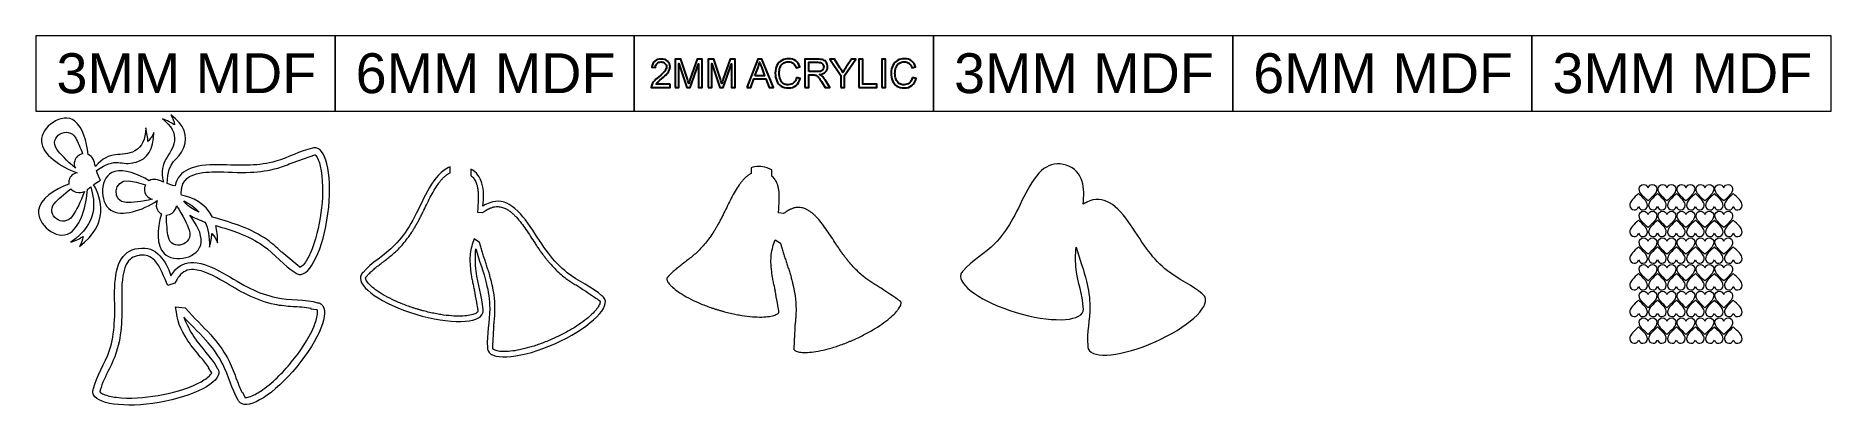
# Model space of a CAD drawing. Header units: millimetres. Extents: x -1421 to 1627, y -249 to 386.
import ezdxf

# ---------------------------------------------------------------- set-up
doc = ezdxf.new("R2010")
doc.units = ezdxf.units.MM
doc.header["$MEASUREMENT"] = 0
doc.layers.add('Camada 1', color=7, linetype='Continuous')
doc.styles.add('0', font='arial.ttf', dxfattribs={"height": 1})

msp = doc.modelspace()

# ---------------------------------------------------------------- texts
at = {"layer": 'Camada 1', "color": 142, "style": '0'}
for s, p in [('3MM MDF', (-1385.619, 288.6827)), ('6MM MDF', (-877.619, 288.6827)), ('3MM MDF', (138.381, 288.6827)), ('6MM MDF', (646.381, 288.6827)), ('3MM MDF', (1154.381, 288.6827))]:
    msp.add_text(s, height=67.67028, dxfattribs=at).set_placement(p)

# ---------------------------------------------------------------- linework, layer by layer
at = {"layer": 'Camada 1', "color": 142, "lineweight": 18}
for points in [[(-1420.5285, 257.9831), (-912.5285, 257.9831), (-912.5285, 385.8307), (-1420.5285, 385.8307), (-1420.5285, 257.9831)], [(-912.5285, 257.9831), (-404.5285, 257.9831), (-404.5285, 385.8307), (-912.5285, 385.8307), (-912.5285, 257.9831)], [(-404.5285, 257.9831), (103.4715, 257.9831), (103.4715, 385.8307), (-404.5285, 385.8307), (-404.5285, 257.9831)], [(103.4715, 257.9831), (611.4715, 257.9831), (611.4715, 385.8307), (103.4715, 385.8307), (103.4715, 257.9831)], [(611.4715, 257.9831), (1119.4715, 257.9831), (1119.4715, 385.8307), (611.4715, 385.8307), (611.4715, 257.9831)], [(1119.4715, 257.9831), (1627.4715, 257.9831), (1627.4715, 385.8307), (1119.4715, 385.8307), (1119.4715, 257.9831)]]:
    msp.add_lwpolyline(points, close=True, dxfattribs=at)
at = {"layer": 'Camada 1', "color": 142}
for points, knots in [([(-343.8464, 303.921), (-343.8464, 303.921), (-343.8464, 298.2774), (-343.8464, 298.2774), (-343.8464, 298.2774), (-343.8464, 298.2774), (-375.6927, 298.2774), (-375.6927, 298.2774), (-375.6927, 298.2774), (-375.7375, 299.6995), (-375.5023, 301.0656), (-374.9984, 302.387), (-374.9984, 302.387), (-374.181, 304.5481), (-372.8709, 306.6869), (-371.0681, 308.7808), (-371.0681, 308.7808), (-369.2652, 310.8748), (-366.6897, 313.2935), (-363.3416, 316.037), (-363.3416, 316.037), (-358.1347, 320.3257), (-354.5962, 323.7186), (-352.7486, 326.2269), (-352.7486, 326.2269), (-350.8898, 328.7351), (-349.9604, 331.1091), (-349.9604, 333.3486), (-349.9604, 333.3486), (-349.9604, 335.6889), (-350.8002, 337.6597), (-352.4799, 339.2722), (-352.4799, 339.2722), (-354.1595, 340.8734), (-356.3543, 341.6797), (-359.0529, 341.6797), (-359.0529, 341.6797), (-361.9083, 341.6797), (-364.1927, 340.8287), (-365.9059, 339.1266), (-365.9059, 339.1266), (-367.6192, 337.4358), (-368.4814, 335.0842), (-368.5038, 332.0721), (-368.5038, 332.0721), (-368.5038, 332.0721), (-374.5505, 332.6767), (-374.5505, 332.6767), (-374.5505, 332.6767), (-374.1362, 337.2006), (-372.5685, 340.6495), (-369.8587, 343.0234), (-369.8587, 343.0234), (-367.1377, 345.3973), (-363.4984, 346.5843), (-358.9185, 346.5843), (-358.9185, 346.5843), (-354.3051, 346.5843), (-350.6434, 345.3077), (-347.956, 342.7435), (-347.956, 342.7435), (-345.2574, 340.1792), (-343.9136, 336.999), (-343.9136, 333.2142), (-343.9136, 333.2142), (-343.9136, 331.2882), (-344.3055, 329.3958), (-345.1006, 327.537), (-345.1006, 327.537), (-345.8844, 325.667), (-347.1946, 323.7074), (-349.0198, 321.647), (-349.0198, 321.647), (-350.8562, 319.5978), (-353.8908, 316.7648), (-358.1235, 313.1815), (-358.1235, 313.1815), (-361.6732, 310.203), (-363.9575, 308.1874), (-364.9653, 307.1236), (-364.9653, 307.1236), (-365.9731, 306.0598), (-366.8017, 304.996), (-367.4624, 303.921), (-367.4624, 303.921), (-367.4624, 303.921), (-343.8464, 303.921), (-343.8464, 303.921)], [0, 0, 0, 0, 0.043478261, 0.043478261, 0.043478261, 0.043478261, 0.086956522, 0.086956522, 0.086956522, 0.086956522, 0.130434783, 0.130434783, 0.130434783, 0.130434783, 0.173913043, 0.173913043, 0.173913043, 0.173913043, 0.217391304, 0.217391304, 0.217391304, 0.217391304, 0.260869565, 0.260869565, 0.260869565, 0.260869565, 0.304347826, 0.304347826, 0.304347826, 0.304347826, 0.347826087, 0.347826087, 0.347826087, 0.347826087, 0.391304348, 0.391304348, 0.391304348, 0.391304348, 0.434782609, 0.434782609, 0.434782609, 0.434782609, 0.47826087, 0.47826087, 0.47826087, 0.47826087, 0.52173913, 0.52173913, 0.52173913, 0.52173913, 0.565217391, 0.565217391, 0.565217391, 0.565217391, 0.608695652, 0.608695652, 0.608695652, 0.608695652, 0.652173913, 0.652173913, 0.652173913, 0.652173913, 0.695652174, 0.695652174, 0.695652174, 0.695652174, 0.739130435, 0.739130435, 0.739130435, 0.739130435, 0.782608696, 0.782608696, 0.782608696, 0.782608696, 0.826086957, 0.826086957, 0.826086957, 0.826086957, 0.869565217, 0.869565217, 0.869565217, 0.869565217, 0.913043478, 0.913043478, 0.913043478, 0.913043478, 1, 1, 1, 1]), ([(-335.2354, 298.2774), (-335.2354, 298.2774), (-335.2354, 346.3827), (-335.2354, 346.3827), (-335.2354, 346.3827), (-335.2354, 346.3827), (-325.695, 346.3827), (-325.695, 346.3827), (-325.695, 346.3827), (-325.695, 346.3827), (-314.3181, 312.3305), (-314.3181, 312.3305), (-314.3181, 312.3305), (-313.2655, 309.1616), (-312.5041, 306.7877), (-312.0226, 305.2088), (-312.0226, 305.2088), (-311.4739, 306.9556), (-310.6117, 309.5311), (-309.4471, 312.924), (-309.4471, 312.924), (-309.4471, 312.924), (-297.8687, 346.3827), (-297.8687, 346.3827), (-297.8687, 346.3827), (-297.8687, 346.3827), (-289.3473, 346.3827), (-289.3473, 346.3827), (-289.3473, 346.3827), (-289.3473, 346.3827), (-289.3473, 298.2774), (-289.3473, 298.2774), (-289.3473, 298.2774), (-289.3473, 298.2774), (-295.4612, 298.2774), (-295.4612, 298.2774), (-295.4612, 298.2774), (-295.4612, 298.2774), (-295.4612, 338.5219), (-295.4612, 338.5219), (-295.4612, 338.5219), (-295.4612, 338.5219), (-309.5031, 298.2774), (-309.5031, 298.2774), (-309.5031, 298.2774), (-309.5031, 298.2774), (-315.2363, 298.2774), (-315.2363, 298.2774), (-315.2363, 298.2774), (-315.2363, 298.2774), (-329.1215, 339.261), (-329.1215, 339.261), (-329.1215, 339.261), (-329.1215, 339.261), (-329.1215, 298.2774), (-329.1215, 298.2774), (-329.1215, 298.2774), (-329.1215, 298.2774), (-335.2354, 298.2774), (-335.2354, 298.2774)], [0, 0, 0, 0, 0.0625, 0.0625, 0.0625, 0.0625, 0.125, 0.125, 0.125, 0.125, 0.1875, 0.1875, 0.1875, 0.1875, 0.25, 0.25, 0.25, 0.25, 0.3125, 0.3125, 0.3125, 0.3125, 0.375, 0.375, 0.375, 0.375, 0.4375, 0.4375, 0.4375, 0.4375, 0.5, 0.5, 0.5, 0.5, 0.5625, 0.5625, 0.5625, 0.5625, 0.625, 0.625, 0.625, 0.625, 0.6875, 0.6875, 0.6875, 0.6875, 0.75, 0.75, 0.75, 0.75, 0.8125, 0.8125, 0.8125, 0.8125, 0.875, 0.875, 0.875, 0.875, 1, 1, 1, 1]), ([(-279.2693, 298.2774), (-279.2693, 298.2774), (-279.2693, 346.3827), (-279.2693, 346.3827), (-279.2693, 346.3827), (-279.2693, 346.3827), (-269.7289, 346.3827), (-269.7289, 346.3827), (-269.7289, 346.3827), (-269.7289, 346.3827), (-258.352, 312.3305), (-258.352, 312.3305), (-258.352, 312.3305), (-257.2994, 309.1616), (-256.538, 306.7877), (-256.0565, 305.2088), (-256.0565, 305.2088), (-255.5078, 306.9556), (-254.6456, 309.5311), (-253.481, 312.924), (-253.481, 312.924), (-253.481, 312.924), (-241.9026, 346.3827), (-241.9026, 346.3827), (-241.9026, 346.3827), (-241.9026, 346.3827), (-233.3812, 346.3827), (-233.3812, 346.3827), (-233.3812, 346.3827), (-233.3812, 346.3827), (-233.3812, 298.2774), (-233.3812, 298.2774), (-233.3812, 298.2774), (-233.3812, 298.2774), (-239.4951, 298.2774), (-239.4951, 298.2774), (-239.4951, 298.2774), (-239.4951, 298.2774), (-239.4951, 338.5219), (-239.4951, 338.5219), (-239.4951, 338.5219), (-239.4951, 338.5219), (-253.537, 298.2774), (-253.537, 298.2774), (-253.537, 298.2774), (-253.537, 298.2774), (-259.2702, 298.2774), (-259.2702, 298.2774), (-259.2702, 298.2774), (-259.2702, 298.2774), (-273.1554, 339.261), (-273.1554, 339.261), (-273.1554, 339.261), (-273.1554, 339.261), (-273.1554, 298.2774), (-273.1554, 298.2774), (-273.1554, 298.2774), (-273.1554, 298.2774), (-279.2693, 298.2774), (-279.2693, 298.2774)], [0, 0, 0, 0, 0.0625, 0.0625, 0.0625, 0.0625, 0.125, 0.125, 0.125, 0.125, 0.1875, 0.1875, 0.1875, 0.1875, 0.25, 0.25, 0.25, 0.25, 0.3125, 0.3125, 0.3125, 0.3125, 0.375, 0.375, 0.375, 0.375, 0.4375, 0.4375, 0.4375, 0.4375, 0.5, 0.5, 0.5, 0.5, 0.5625, 0.5625, 0.5625, 0.5625, 0.625, 0.625, 0.625, 0.625, 0.6875, 0.6875, 0.6875, 0.6875, 0.75, 0.75, 0.75, 0.75, 0.8125, 0.8125, 0.8125, 0.8125, 0.875, 0.875, 0.875, 0.875, 1, 1, 1, 1]), ([(-213.4829, 298.2774), (-213.4829, 298.2774), (-195.0291, 346.3827), (-195.0291, 346.3827), (-195.0291, 346.3827), (-195.0291, 346.3827), (-188.0305, 346.3827), (-188.0305, 346.3827), (-188.0305, 346.3827), (-188.0305, 346.3827), (-168.4457, 298.2774), (-168.4457, 298.2774), (-168.4457, 298.2774), (-168.4457, 298.2774), (-175.6906, 298.2774), (-175.6906, 298.2774), (-175.6906, 298.2774), (-175.6906, 298.2774), (-181.2559, 312.8568), (-181.2559, 312.8568), (-181.2559, 312.8568), (-181.2559, 312.8568), (-201.5125, 312.8568), (-201.5125, 312.8568), (-201.5125, 312.8568), (-201.5125, 312.8568), (-206.7307, 298.2774), (-206.7307, 298.2774), (-206.7307, 298.2774), (-206.7307, 298.2774), (-213.4829, 298.2774), (-213.4829, 298.2774)], [0, 0, 0, 0, 0.111111111, 0.111111111, 0.111111111, 0.111111111, 0.222222222, 0.222222222, 0.222222222, 0.222222222, 0.333333333, 0.333333333, 0.333333333, 0.333333333, 0.444444444, 0.444444444, 0.444444444, 0.444444444, 0.555555556, 0.555555556, 0.555555556, 0.555555556, 0.666666667, 0.666666667, 0.666666667, 0.666666667, 0.777777778, 0.777777778, 0.777777778, 0.777777778, 1, 1, 1, 1]), ([(-199.6425, 318.0301), (-199.6425, 318.0301), (-183.2491, 318.0301), (-183.2491, 318.0301), (-183.2491, 318.0301), (-183.2491, 318.0301), (-188.2657, 331.3666), (-188.2657, 331.3666), (-188.2657, 331.3666), (-189.7773, 335.4202), (-190.9195, 338.7683), (-191.7146, 341.4109), (-191.7146, 341.4109), (-192.3752, 338.2756), (-193.2598, 335.1962), (-194.3684, 332.1504), (-194.3684, 332.1504), (-194.3684, 332.1504), (-199.6425, 318.0301), (-199.6425, 318.0301)], [0, 0, 0, 0, 0.166666667, 0.166666667, 0.166666667, 0.166666667, 0.333333333, 0.333333333, 0.333333333, 0.333333333, 0.5, 0.5, 0.5, 0.5, 0.666666667, 0.666666667, 0.666666667, 0.666666667, 1, 1, 1, 1]), ([(-129.1306, 315.1523), (-129.1306, 315.1523), (-122.7479, 313.5399), (-122.7479, 313.5399), (-122.7479, 313.5399), (-124.0804, 308.3105), (-126.4767, 304.3354), (-129.9368, 301.5919), (-129.9368, 301.5919), (-133.3969, 298.8485), (-137.6297, 297.4712), (-142.635, 297.4712), (-142.635, 297.4712), (-147.8084, 297.4712), (-152.0187, 298.5237), (-155.266, 300.6401), (-155.266, 300.6401), (-158.5134, 302.7453), (-160.9769, 305.8023), (-162.6677, 309.7998), (-162.6677, 309.7998), (-164.3586, 313.8086), (-165.2096, 318.0973), (-165.2096, 322.6884), (-165.2096, 322.6884), (-165.2096, 327.6938), (-164.2578, 332.0609), (-162.343, 335.7897), (-162.343, 335.7897), (-160.4282, 339.5185), (-157.7071, 342.3515), (-154.1799, 344.2887), (-154.1799, 344.2887), (-150.6526, 346.226), (-146.767, 347.189), (-142.5342, 347.189), (-142.5342, 347.189), (-137.7192, 347.189), (-133.6769, 345.9684), (-130.4071, 343.5161), (-130.4071, 343.5161), (-127.1262, 341.0638), (-124.8419, 337.6261), (-123.5541, 333.1918), (-123.5541, 333.1918), (-123.5541, 333.1918), (-129.8025, 331.7137), (-129.8025, 331.7137), (-129.8025, 331.7137), (-130.911, 335.2074), (-132.5347, 337.7605), (-134.6511, 339.3506), (-134.6511, 339.3506), (-136.7674, 340.9518), (-139.4325, 341.7469), (-142.6462, 341.7469), (-142.6462, 341.7469), (-146.3303, 341.7469), (-149.4208, 340.8623), (-151.8955, 339.093), (-151.8955, 339.093), (-154.3702, 337.3238), (-156.1171, 334.9387), (-157.1137, 331.9601), (-157.1137, 331.9601), (-158.1214, 328.9703), (-158.6253, 325.8909), (-158.6253, 322.722), (-158.6253, 322.722), (-158.6253, 318.6348), (-158.0319, 315.0628), (-156.8449, 312.017), (-156.8449, 312.017), (-155.658, 308.96), (-153.8103, 306.6869), (-151.302, 305.1752), (-151.302, 305.1752), (-148.7938, 303.6635), (-146.0839, 302.9132), (-143.1613, 302.9132), (-143.1613, 302.9132), (-139.6005, 302.9132), (-136.5995, 303.9434), (-134.136, 305.9926), (-134.136, 305.9926), (-131.6725, 308.053), (-130.004, 311.0988), (-129.1306, 315.1523)], [0, 0, 0, 0, 0.043478261, 0.043478261, 0.043478261, 0.043478261, 0.086956522, 0.086956522, 0.086956522, 0.086956522, 0.130434783, 0.130434783, 0.130434783, 0.130434783, 0.173913043, 0.173913043, 0.173913043, 0.173913043, 0.217391304, 0.217391304, 0.217391304, 0.217391304, 0.260869565, 0.260869565, 0.260869565, 0.260869565, 0.304347826, 0.304347826, 0.304347826, 0.304347826, 0.347826087, 0.347826087, 0.347826087, 0.347826087, 0.391304348, 0.391304348, 0.391304348, 0.391304348, 0.434782609, 0.434782609, 0.434782609, 0.434782609, 0.47826087, 0.47826087, 0.47826087, 0.47826087, 0.52173913, 0.52173913, 0.52173913, 0.52173913, 0.565217391, 0.565217391, 0.565217391, 0.565217391, 0.608695652, 0.608695652, 0.608695652, 0.608695652, 0.652173913, 0.652173913, 0.652173913, 0.652173913, 0.695652174, 0.695652174, 0.695652174, 0.695652174, 0.739130435, 0.739130435, 0.739130435, 0.739130435, 0.782608696, 0.782608696, 0.782608696, 0.782608696, 0.826086957, 0.826086957, 0.826086957, 0.826086957, 0.869565217, 0.869565217, 0.869565217, 0.869565217, 0.913043478, 0.913043478, 0.913043478, 0.913043478, 1, 1, 1, 1]), ([(-114.7416, 298.2774), (-114.7416, 298.2774), (-114.7416, 346.3827), (-114.7416, 346.3827), (-114.7416, 346.3827), (-114.7416, 346.3827), (-93.4212, 346.3827), (-93.4212, 346.3827), (-93.4212, 346.3827), (-89.1325, 346.3827), (-85.8739, 345.946), (-83.6456, 345.0838), (-83.6456, 345.0838), (-81.4172, 344.2216), (-79.6368, 342.6987), (-78.3043, 340.5151), (-78.3043, 340.5151), (-76.9717, 338.3316), (-76.3111, 335.9129), (-76.3111, 333.2702), (-76.3111, 333.2702), (-76.3111, 329.8549), (-77.4197, 326.9771), (-79.6256, 324.6368), (-79.6256, 324.6368), (-81.8316, 322.2965), (-85.2357, 320.8184), (-89.8491, 320.1801), (-89.8491, 320.1801), (-88.1583, 319.3739), (-86.8817, 318.5676), (-86.0083, 317.7838), (-86.0083, 317.7838), (-84.1495, 316.0817), (-82.3914, 313.943), (-80.7454, 311.3787), (-80.7454, 311.3787), (-80.7454, 311.3787), (-72.4255, 298.2774), (-72.4255, 298.2774), (-72.4255, 298.2774), (-72.4255, 298.2774), (-80.3759, 298.2774), (-80.3759, 298.2774), (-80.3759, 298.2774), (-80.3759, 298.2774), (-86.7361, 308.2881), (-86.7361, 308.2881), (-86.7361, 308.2881), (-88.5838, 311.1883), (-90.1178, 313.3943), (-91.316, 314.9284), (-91.316, 314.9284), (-92.5254, 316.4625), (-93.6003, 317.5262), (-94.5521, 318.1421), (-94.5521, 318.1421), (-95.4927, 318.7468), (-96.4669, 319.1723), (-97.4523, 319.4187), (-97.4523, 319.4187), (-98.169, 319.5642), (-99.3448, 319.6426), (-100.9908, 319.6426), (-100.9908, 319.6426), (-100.9908, 319.6426), (-108.3589, 319.6426), (-108.3589, 319.6426), (-108.3589, 319.6426), (-108.3589, 319.6426), (-108.3589, 298.2774), (-108.3589, 298.2774), (-108.3589, 298.2774), (-108.3589, 298.2774), (-114.7416, 298.2774), (-114.7416, 298.2774)], [0, 0, 0, 0, 0.05, 0.05, 0.05, 0.05, 0.1, 0.1, 0.1, 0.1, 0.15, 0.15, 0.15, 0.15, 0.2, 0.2, 0.2, 0.2, 0.25, 0.25, 0.25, 0.25, 0.3, 0.3, 0.3, 0.3, 0.35, 0.35, 0.35, 0.35, 0.4, 0.4, 0.4, 0.4, 0.45, 0.45, 0.45, 0.45, 0.5, 0.5, 0.5, 0.5, 0.55, 0.55, 0.55, 0.55, 0.6, 0.6, 0.6, 0.6, 0.65, 0.65, 0.65, 0.65, 0.7, 0.7, 0.7, 0.7, 0.75, 0.75, 0.75, 0.75, 0.8, 0.8, 0.8, 0.8, 0.85, 0.85, 0.85, 0.85, 0.9, 0.9, 0.9, 0.9, 1, 1, 1, 1]), ([(-108.3589, 325.1519), (-108.3589, 325.1519), (-94.6977, 325.1519), (-94.6977, 325.1519), (-94.6977, 325.1519), (-91.7863, 325.1519), (-89.5244, 325.4542), (-87.8895, 326.0589), (-87.8895, 326.0589), (-86.2546, 326.6524), (-85.0117, 327.6154), (-84.1719, 328.9479), (-84.1719, 328.9479), (-83.3208, 330.2692), (-82.8953, 331.7025), (-82.8953, 333.259), (-82.8953, 333.259), (-82.8953, 335.5321), (-83.7128, 337.4134), (-85.3588, 338.8803), (-85.3588, 338.8803), (-87.0049, 340.3472), (-89.6028, 341.075), (-93.1524, 341.075), (-93.1524, 341.075), (-93.1524, 341.075), (-108.3589, 341.075), (-108.3589, 341.075), (-108.3589, 341.075), (-108.3589, 341.075), (-108.3589, 325.1519), (-108.3589, 325.1519)], [0, 0, 0, 0, 0.111111111, 0.111111111, 0.111111111, 0.111111111, 0.222222222, 0.222222222, 0.222222222, 0.222222222, 0.333333333, 0.333333333, 0.333333333, 0.333333333, 0.444444444, 0.444444444, 0.444444444, 0.444444444, 0.555555556, 0.555555556, 0.555555556, 0.555555556, 0.666666667, 0.666666667, 0.666666667, 0.666666667, 0.777777778, 0.777777778, 0.777777778, 0.777777778, 1, 1, 1, 1]), ([(-54.0052, 298.2774), (-54.0052, 298.2774), (-54.0052, 318.6572), (-54.0052, 318.6572), (-54.0052, 318.6572), (-54.0052, 318.6572), (-72.5486, 346.3827), (-72.5486, 346.3827), (-72.5486, 346.3827), (-72.5486, 346.3827), (-64.8894, 346.3827), (-64.8894, 346.3827), (-64.8894, 346.3827), (-64.8894, 346.3827), (-55.3826, 331.8257), (-55.3826, 331.8257), (-55.3826, 331.8257), (-53.6133, 329.1271), (-51.9673, 326.4284), (-50.4668, 323.7298), (-50.4668, 323.7298), (-48.9999, 326.2493), (-47.2194, 329.0711), (-45.1479, 332.2064), (-45.1479, 332.2064), (-45.1479, 332.2064), (-35.8314, 346.3827), (-35.8314, 346.3827), (-35.8314, 346.3827), (-35.8314, 346.3827), (-28.4073, 346.3827), (-28.4073, 346.3827), (-28.4073, 346.3827), (-28.4073, 346.3827), (-47.6226, 318.6572), (-47.6226, 318.6572), (-47.6226, 318.6572), (-47.6226, 318.6572), (-47.6226, 298.2774), (-47.6226, 298.2774), (-47.6226, 298.2774), (-47.6226, 298.2774), (-54.0052, 298.2774), (-54.0052, 298.2774)], [0, 0, 0, 0, 0.083333333, 0.083333333, 0.083333333, 0.083333333, 0.166666667, 0.166666667, 0.166666667, 0.166666667, 0.25, 0.25, 0.25, 0.25, 0.333333333, 0.333333333, 0.333333333, 0.333333333, 0.416666667, 0.416666667, 0.416666667, 0.416666667, 0.5, 0.5, 0.5, 0.5, 0.583333333, 0.583333333, 0.583333333, 0.583333333, 0.666666667, 0.666666667, 0.666666667, 0.666666667, 0.75, 0.75, 0.75, 0.75, 0.833333333, 0.833333333, 0.833333333, 0.833333333, 1, 1, 1, 1]), ([(-23.0212, 298.2774), (-23.0212, 298.2774), (-23.0212, 346.3827), (-23.0212, 346.3827), (-23.0212, 346.3827), (-23.0212, 346.3827), (-16.6385, 346.3827), (-16.6385, 346.3827), (-16.6385, 346.3827), (-16.6385, 346.3827), (-16.6385, 303.921), (-16.6385, 303.921), (-16.6385, 303.921), (-16.6385, 303.921), (7.011, 303.921), (7.011, 303.921), (7.011, 303.921), (7.011, 303.921), (7.011, 298.2774), (7.011, 298.2774), (7.011, 298.2774), (7.011, 298.2774), (-23.0212, 298.2774), (-23.0212, 298.2774)], [0, 0, 0, 0, 0.142857143, 0.142857143, 0.142857143, 0.142857143, 0.285714286, 0.285714286, 0.285714286, 0.285714286, 0.428571429, 0.428571429, 0.428571429, 0.428571429, 0.571428571, 0.571428571, 0.571428571, 0.571428571, 0.714285714, 0.714285714, 0.714285714, 0.714285714, 1, 1, 1, 1]), ([(15.6892, 298.2774), (15.6892, 298.2774), (15.6892, 346.3827), (15.6892, 346.3827), (15.6892, 346.3827), (15.6892, 346.3827), (22.0719, 346.3827), (22.0719, 346.3827), (22.0719, 346.3827), (22.0719, 346.3827), (22.0719, 298.2774), (22.0719, 298.2774), (22.0719, 298.2774), (22.0719, 298.2774), (15.6892, 298.2774), (15.6892, 298.2774)], [0, 0, 0, 0, 0.2, 0.2, 0.2, 0.2, 0.4, 0.4, 0.4, 0.4, 0.6, 0.6, 0.6, 0.6, 1, 1, 1, 1]), ([(67.5458, 315.1523), (67.5458, 315.1523), (73.9285, 313.5399), (73.9285, 313.5399), (73.9285, 313.5399), (72.596, 308.3105), (70.1997, 304.3354), (66.7396, 301.5919), (66.7396, 301.5919), (63.2795, 298.8485), (59.0467, 297.4712), (54.0414, 297.4712), (54.0414, 297.4712), (48.868, 297.4712), (44.6577, 298.5237), (41.4104, 300.6401), (41.4104, 300.6401), (38.163, 302.7453), (35.6995, 305.8023), (34.0087, 309.7998), (34.0087, 309.7998), (32.3178, 313.8086), (31.4668, 318.0973), (31.4668, 322.6884), (31.4668, 322.6884), (31.4668, 327.6938), (32.4186, 332.0609), (34.3334, 335.7897), (34.3334, 335.7897), (36.2482, 339.5185), (38.9693, 342.3515), (42.4965, 344.2887), (42.4965, 344.2887), (46.0238, 346.226), (49.9094, 347.189), (54.1422, 347.189), (54.1422, 347.189), (58.9572, 347.189), (62.9995, 345.9684), (66.2693, 343.5161), (66.2693, 343.5161), (69.5502, 341.0638), (71.8345, 337.6261), (73.1223, 333.1918), (73.1223, 333.1918), (73.1223, 333.1918), (66.8739, 331.7137), (66.8739, 331.7137), (66.8739, 331.7137), (65.7654, 335.2074), (64.1417, 337.7605), (62.0253, 339.3506), (62.0253, 339.3506), (59.909, 340.9518), (57.2439, 341.7469), (54.0302, 341.7469), (54.0302, 341.7469), (50.3461, 341.7469), (47.2556, 340.8623), (44.7809, 339.093), (44.7809, 339.093), (42.3062, 337.3238), (40.5593, 334.9387), (39.5627, 331.9601), (39.5627, 331.9601), (38.555, 328.9703), (38.0511, 325.8909), (38.0511, 322.722), (38.0511, 322.722), (38.0511, 318.6348), (38.6445, 315.0628), (39.8315, 312.017), (39.8315, 312.017), (41.0184, 308.96), (42.8661, 306.6869), (45.3744, 305.1752), (45.3744, 305.1752), (47.8826, 303.6635), (50.5925, 302.9132), (53.5151, 302.9132), (53.5151, 302.9132), (57.0759, 302.9132), (60.0769, 303.9434), (62.5404, 305.9926), (62.5404, 305.9926), (65.0039, 308.053), (66.6724, 311.0988), (67.5458, 315.1523)], [0, 0, 0, 0, 0.043478261, 0.043478261, 0.043478261, 0.043478261, 0.086956522, 0.086956522, 0.086956522, 0.086956522, 0.130434783, 0.130434783, 0.130434783, 0.130434783, 0.173913043, 0.173913043, 0.173913043, 0.173913043, 0.217391304, 0.217391304, 0.217391304, 0.217391304, 0.260869565, 0.260869565, 0.260869565, 0.260869565, 0.304347826, 0.304347826, 0.304347826, 0.304347826, 0.347826087, 0.347826087, 0.347826087, 0.347826087, 0.391304348, 0.391304348, 0.391304348, 0.391304348, 0.434782609, 0.434782609, 0.434782609, 0.434782609, 0.47826087, 0.47826087, 0.47826087, 0.47826087, 0.52173913, 0.52173913, 0.52173913, 0.52173913, 0.565217391, 0.565217391, 0.565217391, 0.565217391, 0.608695652, 0.608695652, 0.608695652, 0.608695652, 0.652173913, 0.652173913, 0.652173913, 0.652173913, 0.695652174, 0.695652174, 0.695652174, 0.695652174, 0.739130435, 0.739130435, 0.739130435, 0.739130435, 0.782608696, 0.782608696, 0.782608696, 0.782608696, 0.826086957, 0.826086957, 0.826086957, 0.826086957, 0.869565217, 0.869565217, 0.869565217, 0.869565217, 0.913043478, 0.913043478, 0.913043478, 0.913043478, 1, 1, 1, 1])]:
    msp.add_open_spline(points, degree=3, knots=knots, dxfattribs=at)
at = {"layer": 'Camada 1', "color": 250, "lineweight": 20}
for points, knots in [([(-1362.5922, 51.5295), (-1385.991, 36.7069), (-1419.3803, 67.4666), (-1416.0113, 90.2908), (-1416.0113, 90.2908), (-1413.2231, 109.1787), (-1389.7775, 125.0853), (-1364.6008, 134.282), (-1364.6008, 134.282), (-1364.9553, 136.6202), (-1364.8201, 139.0704), (-1364.1144, 141.4888), (-1364.1144, 141.4888), (-1362.0696, 148.4948), (-1357.8682, 151.5673), (-1350.7393, 153.353), (-1350.7393, 153.353), (-1379.5839, 163.8587), (-1409.764, 184.75), (-1411.0457, 207.1963), (-1411.0457, 207.1963), (-1412.3608, 230.2301), (-1376.3553, 257.8815), (-1354.3753, 241.0266), (-1354.3753, 241.0266), (-1341.036, 230.7974), (-1334.0859, 206.9105), (-1332.002, 184.4971), (-1332.002, 184.4971), (-1323.8998, 181.2313), (-1321.802, 173.7122), (-1319.2905, 164.0504), (-1319.2905, 164.0504), (-1295.1966, 193.8145), (-1275.5695, 178.1426), (-1252.3166, 190.733), (-1252.3166, 190.733), (-1240.3984, 197.1864), (-1234.3464, 210.1321), (-1234.1611, 229.5699), (-1234.1611, 229.5699), (-1231.8963, 221.0518), (-1230.5971, 213.4434), (-1230.2588, 206.7405), (-1230.2588, 206.7405), (-1225.9034, 211.3125), (-1222.5744, 216.3733), (-1220.2725, 221.923), (-1220.2725, 221.923), (-1220.5181, 193.5313), (-1231.0147, 176.6273), (-1251.762, 171.2109), (-1251.762, 171.2109), (-1251.762, 171.2109), (-1251.7621, 171.2152), (-1251.7621, 171.2152), (-1251.7621, 171.2152), (-1275.7076, 163.9447), (-1283.953, 182.0653), (-1317.4582, 157.2241), (-1317.4582, 157.2241), (-1315.978, 152.0729), (-1314.0526, 146.5219), (-1310.9259, 140.8181), (-1310.9259, 140.8181), (-1315.4632, 138.331), (-1319.2405, 135.7476), (-1322.541, 133.2766), (-1322.541, 133.2766), (-1309.3888, 110.8732), (-1295.1707, 65.8501), (-1346.716, 28.5357), (-1346.716, 28.5357), (-1343.5261, 33.6272), (-1341.33, 39.2725), (-1340.1268, 45.4713), (-1340.1268, 45.4713), (-1345.7862, 41.8636), (-1352.7402, 38.5145), (-1360.9954, 35.4254), (-1360.9954, 35.4254), (-1314.0801, 69.4512), (-1320.2868, 103.2306), (-1327.2841, 129.589), (-1327.2841, 129.589), (-1329.2919, 127.9878), (-1331.1386, 126.4936), (-1332.9196, 125.1753), (-1332.9196, 125.1753), (-1334.3357, 98.971), (-1344.1053, 63.2405), (-1362.5922, 51.5295)], [0, 0, 0, 0, 0.041666667, 0.041666667, 0.041666667, 0.041666667, 0.083333333, 0.083333333, 0.083333333, 0.083333333, 0.125, 0.125, 0.125, 0.125, 0.166666667, 0.166666667, 0.166666667, 0.166666667, 0.208333333, 0.208333333, 0.208333333, 0.208333333, 0.25, 0.25, 0.25, 0.25, 0.291666667, 0.291666667, 0.291666667, 0.291666667, 0.333333333, 0.333333333, 0.333333333, 0.333333333, 0.375, 0.375, 0.375, 0.375, 0.416666667, 0.416666667, 0.416666667, 0.416666667, 0.458333333, 0.458333333, 0.458333333, 0.458333333, 0.5, 0.5, 0.5, 0.5, 0.541666667, 0.541666667, 0.541666667, 0.541666667, 0.583333333, 0.583333333, 0.583333333, 0.583333333, 0.625, 0.625, 0.625, 0.625, 0.666666667, 0.666666667, 0.666666667, 0.666666667, 0.708333333, 0.708333333, 0.708333333, 0.708333333, 0.75, 0.75, 0.75, 0.75, 0.791666667, 0.791666667, 0.791666667, 0.791666667, 0.833333333, 0.833333333, 0.833333333, 0.833333333, 0.875, 0.875, 0.875, 0.875, 0.916666667, 0.916666667, 0.916666667, 0.916666667, 1, 1, 1, 1]), ([(-924.7394, 83.8275), (-932.6492, 24.4837), (-954.5822, -21.5553), (-973.728, -19.0034), (-973.728, -19.0034), (-976.0961, -18.6877), (-978.3102, -17.6411), (-980.3579, -15.9411), (-980.3579, -15.9411), (-980.3579, -15.9411), (-980.3558, -15.9458), (-980.3558, -15.9458), (-980.3558, -15.9458), (-998.1695, -5.6102), (-1015.7335, 16.4299), (-1034.4249, 29.5588), (-1034.4249, 29.5588), (-1047.0229, 38.4075), (-1060.7388, 45.5516), (-1075.5722, 50.9907), (-1075.5722, 50.9907), (-1087.0968, 55.6858), (-1101.1489, 59.6221), (-1115.2959, 63.9452), (-1115.2959, 63.9452), (-1113.014, 55.5617), (-1111.7791, 45.8989), (-1111.9442, 34.7566), (-1111.9442, 34.7566), (-1114.1152, 40.3589), (-1117.3245, 45.4963), (-1121.5713, 50.1693), (-1121.5713, 50.1693), (-1122.0669, 43.4761), (-1123.5442, 35.9004), (-1126.0084, 27.4377), (-1126.0084, 27.4377), (-1125.7612, 45.1724), (-1128.476, 58.9014), (-1133.0834, 69.7143), (-1133.0834, 69.7143), (-1142.5518, 73.0457), (-1151.5806, 76.7872), (-1159.386, 81.3079), (-1159.386, 81.3079), (-1147.6317, 66.5415), (-1138.7999, 49.6735), (-1139.8673, 35.7938), (-1139.8673, 35.7938), (-1141.9909, 8.1767), (-1186.6149, -0.1719), (-1202.887, 16.184), (-1202.887, 16.184), (-1216.3526, 29.7192), (-1215.0695, 58.0224), (-1207.3743, 83.6978), (-1207.3743, 83.6978), (-1209.4599, 84.8128), (-1211.3423, 86.3872), (-1212.8577, 88.3997), (-1212.8577, 88.3997), (-1217.2478, 94.23), (-1217.1958, 99.4346), (-1214.3611, 106.2152), (-1214.3611, 106.2152), (-1240.0375, 89.3893), (-1274.8344, 77.7075), (-1293.5863, 90.1109), (-1293.5863, 90.1109), (-1312.8289, 102.8391), (-1313.4414, 148.2331), (-1286.785, 155.7597), (-1286.785, 155.7597), (-1270.6076, 160.3274), (-1247.3097, 151.6039), (-1228.1041, 139.8629), (-1228.1041, 139.8629), (-1220.6397, 144.4007), (-1213.3598, 141.5827), (-1204.1156, 137.814), (-1204.1156, 137.814), (-1213.5479, 174.9281), (-1189.2473, 181.2772), (-1185.4223, 207.4418), (-1185.4223, 207.4418), (-1183.4621, 220.8526), (-1190.2137, 233.4475), (-1205.6774, 245.2263), (-1205.6774, 245.2263), (-1197.4971, 241.9443), (-1190.6236, 238.4329), (-1185.0505, 234.6934), (-1185.0505, 234.6934), (-1186.1078, 240.9188), (-1188.1708, 246.6141), (-1191.2403, 251.779), (-1191.2403, 251.779), (-1168.6384, 234.5946), (-1161.3746, 216.07), (-1169.4485, 196.2055), (-1169.4485, 196.2055), (-1169.4485, 196.2055), (-1169.452, 196.208), (-1169.452, 196.208), (-1169.452, 196.208), (-1177.9539, 172.6715), (-1197.4064, 176.907), (-1197.5497, 135.1978), (-1197.5497, 135.1978), (-1193.5659, 133.691), (-1189.2114, 132.2583), (-1184.3589, 131.2782), (-1184.3589, 131.2782), (-1181.5099, 144.9251), (-1173.2771, 153.6809), (-1162.1743, 159.115), (-1162.1743, 159.115), (-1134.7376, 172.5436), (-1088.6123, 164.5097), (-1056.7067, 166.5272), (-1056.7067, 166.5272), (-1041.7583, 166.942), (-1027.2735, 169.1235), (-1013.2521, 173.0714), (-1013.2521, 173.0714), (-991.5114, 179.1927), (-973.216, 190.6748), (-950.866, 195.2528), (-950.866, 195.2528), (-950.866, 195.2528), (-950.8764, 195.2416), (-950.8764, 195.2416), (-950.8764, 195.2416), (-948.929, 195.9181), (-946.9926, 196.1542), (-945.0841, 195.8998), (-945.0841, 195.8998), (-925.9382, 193.3479), (-916.8296, 143.1713), (-924.7394, 83.8275)], [0, 0, 0, 0, 0.027777778, 0.027777778, 0.027777778, 0.027777778, 0.055555556, 0.055555556, 0.055555556, 0.055555556, 0.083333333, 0.083333333, 0.083333333, 0.083333333, 0.111111111, 0.111111111, 0.111111111, 0.111111111, 0.138888889, 0.138888889, 0.138888889, 0.138888889, 0.166666667, 0.166666667, 0.166666667, 0.166666667, 0.194444444, 0.194444444, 0.194444444, 0.194444444, 0.222222222, 0.222222222, 0.222222222, 0.222222222, 0.25, 0.25, 0.25, 0.25, 0.277777778, 0.277777778, 0.277777778, 0.277777778, 0.305555556, 0.305555556, 0.305555556, 0.305555556, 0.333333333, 0.333333333, 0.333333333, 0.333333333, 0.361111111, 0.361111111, 0.361111111, 0.361111111, 0.388888889, 0.388888889, 0.388888889, 0.388888889, 0.416666667, 0.416666667, 0.416666667, 0.416666667, 0.444444444, 0.444444444, 0.444444444, 0.444444444, 0.472222222, 0.472222222, 0.472222222, 0.472222222, 0.5, 0.5, 0.5, 0.5, 0.527777778, 0.527777778, 0.527777778, 0.527777778, 0.555555556, 0.555555556, 0.555555556, 0.555555556, 0.583333333, 0.583333333, 0.583333333, 0.583333333, 0.611111111, 0.611111111, 0.611111111, 0.611111111, 0.638888889, 0.638888889, 0.638888889, 0.638888889, 0.666666667, 0.666666667, 0.666666667, 0.666666667, 0.694444444, 0.694444444, 0.694444444, 0.694444444, 0.722222222, 0.722222222, 0.722222222, 0.722222222, 0.75, 0.75, 0.75, 0.75, 0.777777778, 0.777777778, 0.777777778, 0.777777778, 0.805555556, 0.805555556, 0.805555556, 0.805555556, 0.833333333, 0.833333333, 0.833333333, 0.833333333, 0.861111111, 0.861111111, 0.861111111, 0.861111111, 0.888888889, 0.888888889, 0.888888889, 0.888888889, 0.916666667, 0.916666667, 0.916666667, 0.916666667, 0.944444444, 0.944444444, 0.944444444, 0.944444444, 1, 1, 1, 1]), ([(-1385.1734, 193.7548), (-1378.8496, 185.2066), (-1368.7549, 174.1376), (-1353.5722, 161.4398), (-1353.5722, 161.4398), (-1355.6527, 165.0901), (-1356.115, 168.8975), (-1354.7043, 173.7314), (-1354.7043, 173.7314), (-1352.8405, 180.117), (-1347.5101, 184.5535), (-1341.36, 185.5909), (-1341.36, 185.5909), (-1345.1513, 196.5709), (-1349.0921, 205.3153), (-1352.8267, 212.0347), (-1352.8267, 212.0347), (-1365.9871, 235.7132), (-1400.0868, 213.9142), (-1385.1734, 193.7548)], [0, 0, 0, 0, 0.166666667, 0.166666667, 0.166666667, 0.166666667, 0.333333333, 0.333333333, 0.333333333, 0.333333333, 0.5, 0.5, 0.5, 0.5, 0.666666667, 0.666666667, 0.666666667, 0.666666667, 1, 1, 1, 1]), ([(-954.8918, 16.4277), (-945.3322, 37.4213), (-939.6703, 62.6344), (-936.6342, 85.4129), (-936.6342, 85.4129), (-933.5981, 108.1916), (-932.4584, 134.0075), (-936.1856, 156.7719), (-936.1856, 156.7719), (-937.3246, 163.7289), (-939.127, 171.7348), (-942.2754, 178.0863), (-942.2754, 178.0863), (-942.8969, 179.34), (-945.1669, 183.3652), (-946.6563, 183.9888), (-946.6563, 183.9888), (-946.7514, 183.9696), (-946.8646, 183.9317), (-946.9389, 183.906), (-946.9389, 183.906), (-946.9389, 183.906), (-983.8055, 171.1), (-983.8055, 171.1), (-983.8055, 171.1), (-992.3973, 167.518), (-1000.9729, 164.0621), (-1009.9999, 161.5206), (-1009.9999, 161.5206), (-1025.0555, 157.2815), (-1040.5311, 154.9883), (-1056.1618, 154.5378), (-1056.1618, 154.5378), (-1076.2093, 153.2937), (-1096.7167, 155.3566), (-1116.8606, 155.0746), (-1116.8606, 155.0746), (-1129.4267, 154.8987), (-1145.4541, 153.9383), (-1156.899, 148.3368), (-1156.899, 148.3368), (-1164.1836, 144.7714), (-1169.4014, 139.6649), (-1171.8504, 131.7846), (-1171.8504, 131.7846), (-1172.3893, 130.0505), (-1172.7695, 128.2689), (-1173.0236, 126.4716), (-1173.0236, 126.4716), (-1173.0236, 126.4716), (-1173.0596, 126.2176), (-1173.0596, 126.2176), (-1173.0596, 126.2176), (-1173.0596, 126.2176), (-1173.1063, 125.9654), (-1173.1063, 125.9654), (-1173.1063, 125.9654), (-1173.7982, 122.2312), (-1173.8711, 118.7811), (-1173.3356, 115.554), (-1173.3356, 115.554), (-1155.5053, 112.0402), (-1132.9257, 102.3704), (-1120.7235, 78.2114), (-1120.7235, 78.2114), (-1119.1483, 77.7067), (-1117.6177, 77.2255), (-1116.1474, 76.7664), (-1116.1474, 76.7664), (-1101.2382, 72.1107), (-1085.7064, 68.0563), (-1071.2421, 62.1841), (-1071.2421, 62.1841), (-1055.7321, 56.4781), (-1041.0538, 48.8792), (-1027.5276, 39.3785), (-1027.5276, 39.3785), (-1019.1508, 33.4947), (-1011.5115, 26.4498), (-1004.071, 19.4405), (-1004.071, 19.4405), (-1004.071, 19.4405), (-1003.1992, 18.6169), (-1003.1992, 18.6169), (-1003.1992, 18.6169), (-1003.1992, 18.6169), (-972.6931, -6.7081), (-972.6931, -6.7081), (-972.6931, -6.7081), (-972.5682, -6.8118), (-972.3141, -7.0116), (-972.1342, -7.0975), (-972.1342, -7.0975), (-970.5366, -6.8966), (-967.2814, -3.5964), (-966.3516, -2.5474), (-966.3516, -2.5474), (-961.6496, 2.7577), (-957.8132, 10.012), (-954.8918, 16.4277)], [0, 0, 0, 0, 0.038461538, 0.038461538, 0.038461538, 0.038461538, 0.076923077, 0.076923077, 0.076923077, 0.076923077, 0.115384615, 0.115384615, 0.115384615, 0.115384615, 0.153846154, 0.153846154, 0.153846154, 0.153846154, 0.192307692, 0.192307692, 0.192307692, 0.192307692, 0.230769231, 0.230769231, 0.230769231, 0.230769231, 0.269230769, 0.269230769, 0.269230769, 0.269230769, 0.307692308, 0.307692308, 0.307692308, 0.307692308, 0.346153846, 0.346153846, 0.346153846, 0.346153846, 0.384615385, 0.384615385, 0.384615385, 0.384615385, 0.423076923, 0.423076923, 0.423076923, 0.423076923, 0.461538462, 0.461538462, 0.461538462, 0.461538462, 0.5, 0.5, 0.5, 0.5, 0.538461538, 0.538461538, 0.538461538, 0.538461538, 0.576923077, 0.576923077, 0.576923077, 0.576923077, 0.615384615, 0.615384615, 0.615384615, 0.615384615, 0.653846154, 0.653846154, 0.653846154, 0.653846154, 0.692307692, 0.692307692, 0.692307692, 0.692307692, 0.730769231, 0.730769231, 0.730769231, 0.730769231, 0.769230769, 0.769230769, 0.769230769, 0.769230769, 0.807692308, 0.807692308, 0.807692308, 0.807692308, 0.846153846, 0.846153846, 0.846153846, 0.846153846, 0.884615385, 0.884615385, 0.884615385, 0.884615385, 0.923076923, 0.923076923, 0.923076923, 0.923076923, 1, 1, 1, 1]), ([(355.8722, 138.7959), (359.2822, 127.5619), (359.1217, 114.1091), (357.4553, 99.9965), (357.4553, 99.9965), (359.4146, 101.2976), (361.5624, 102.4856), (363.9109, 103.5495), (363.9109, 103.5495), (377.8392, 110.5914), (390.7006, 109.0509), (402.3106, 102.6017), (402.3106, 102.6017), (429.014, 87.7682), (448.7928, 45.3316), (468.6889, 20.308), (468.6889, 20.308), (478.0776, 7.601), (488.7884, -3.5543), (500.821, -13.1577), (500.821, -13.1577), (518.6738, -27.4061), (544.7617, -38.0681), (559.6871, -52.2591), (559.6871, -52.2591), (559.6871, -52.2591), (559.682, -52.2584), (559.682, -52.2584), (559.682, -52.2584), (561.889, -53.7459), (563.5156, -55.5766), (564.4841, -57.7605), (564.4841, -57.7605), (572.3139, -75.4175), (534.2944, -109.4052), (479.5653, -133.6741), (479.5653, -133.6741), (424.8362, -157.943), (374.1221, -163.303), (366.2923, -145.646), (366.2923, -145.646), (365.5118, -143.8859), (365.1942, -141.9612), (365.2961, -139.9021), (365.2961, -139.9021), (365.2961, -139.9021), (365.2883, -139.9153), (365.2883, -139.9153), (365.2883, -139.9153), (363.4006, -117.1794), (369.2782, -96.3945), (369.0428, -73.8097), (369.0428, -73.8097), (368.891, -59.2439), (366.9138, -44.7298), (363.1109, -30.2673), (363.1109, -30.2673), (359.2286, -13.0459), (351.1864, 7.4753), (345.6339, 27.4699), (345.6339, 27.4699), (344.3507, 14.7014), (344.425, 2.0637), (345.857, -10.4431), (345.857, -10.4431), (348.4263, -32.8825), (356.8379, -52.7772), (357.7865, -75.5715), (357.7865, -75.5715), (357.7865, -75.5715), (357.7769, -75.5595), (357.7769, -75.5595), (357.7769, -75.5595), (358.1336, -77.59), (358.0575, -79.5392), (357.5013, -81.3828), (357.5013, -81.3828), (351.9235, -99.8748), (300.9363, -100.8501), (243.6183, -83.5609), (243.6183, -83.5609), (186.3005, -66.2717), (144.3569, -37.2651), (149.9349, -18.7729), (149.9349, -18.7729), (150.6247, -16.4857), (152.0116, -14.4673), (154.0146, -12.7181), (154.0146, -12.7181), (167.061, 3.2148), (191.6239, 17.032), (207.5703, 33.3859), (207.5703, 33.3859), (218.3183, 44.4083), (227.5618, 56.8066), (235.3009, 70.5805), (235.3009, 70.5805), (251.9376, 97.8799), (266.2971, 142.4431), (290.9531, 160.476), (290.9531, 160.476), (301.673, 168.316), (314.2438, 171.4408), (328.9383, 166.182), (328.9383, 166.182), (343.844, 161.5558), (352.0146, 151.5042), (355.8722, 138.7959)], [0, 0, 0, 0, 0.035714286, 0.035714286, 0.035714286, 0.035714286, 0.071428571, 0.071428571, 0.071428571, 0.071428571, 0.107142857, 0.107142857, 0.107142857, 0.107142857, 0.142857143, 0.142857143, 0.142857143, 0.142857143, 0.178571429, 0.178571429, 0.178571429, 0.178571429, 0.214285714, 0.214285714, 0.214285714, 0.214285714, 0.25, 0.25, 0.25, 0.25, 0.285714286, 0.285714286, 0.285714286, 0.285714286, 0.321428571, 0.321428571, 0.321428571, 0.321428571, 0.357142857, 0.357142857, 0.357142857, 0.357142857, 0.392857143, 0.392857143, 0.392857143, 0.392857143, 0.428571429, 0.428571429, 0.428571429, 0.428571429, 0.464285714, 0.464285714, 0.464285714, 0.464285714, 0.5, 0.5, 0.5, 0.5, 0.535714286, 0.535714286, 0.535714286, 0.535714286, 0.571428571, 0.571428571, 0.571428571, 0.571428571, 0.607142857, 0.607142857, 0.607142857, 0.607142857, 0.642857143, 0.642857143, 0.642857143, 0.642857143, 0.678571429, 0.678571429, 0.678571429, 0.678571429, 0.714285714, 0.714285714, 0.714285714, 0.714285714, 0.75, 0.75, 0.75, 0.75, 0.785714286, 0.785714286, 0.785714286, 0.785714286, 0.821428571, 0.821428571, 0.821428571, 0.821428571, 0.857142857, 0.857142857, 0.857142857, 0.857142857, 0.892857143, 0.892857143, 0.892857143, 0.892857143, 0.928571429, 0.928571429, 0.928571429, 0.928571429, 1, 1, 1, 1]), ([(-1389.0407, 101.3654), (-1405.6969, 82.6199), (-1373.6825, 57.8596), (-1358.4579, 80.267), (-1358.4579, 80.267), (-1352.1224, 89.5915), (-1344.9556, 103.2134), (-1338.0159, 121.8963), (-1338.0159, 121.8963), (-1342.2842, 119.6717), (-1346.7123, 118.9155), (-1352.698, 120.6625), (-1352.698, 120.6625), (-1356.0978, 121.6548), (-1358.9446, 123.6305), (-1361.0203, 126.1888), (-1361.0203, 126.1888), (-1373.8626, 116.7242), (-1382.9383, 108.2333), (-1389.0407, 101.3654)], [0, 0, 0, 0, 0.166666667, 0.166666667, 0.166666667, 0.166666667, 0.333333333, 0.333333333, 0.333333333, 0.333333333, 0.5, 0.5, 0.5, 0.5, 0.666666667, 0.666666667, 0.666666667, 0.666666667, 1, 1, 1, 1]), ([(-1233.0617, 115.2313), (-1237.063, 120.5453), (-1237.4284, 127.4708), (-1234.5798, 133.0193), (-1234.5798, 133.0193), (-1245.6459, 136.5512), (-1255.0103, 138.6257), (-1262.6287, 139.6537), (-1262.6287, 139.6537), (-1289.4754, 143.2766), (-1292.4119, 102.9113), (-1267.336, 102.7986), (-1267.336, 102.7986), (-1256.7031, 102.7509), (-1241.7941, 104.2163), (-1222.5357, 108.7838), (-1222.5357, 108.7838), (-1226.7053, 109.301), (-1230.0326, 111.2086), (-1233.0617, 115.2313)], [0, 0, 0, 0, 0.166666667, 0.166666667, 0.166666667, 0.166666667, 0.333333333, 0.333333333, 0.333333333, 0.333333333, 0.5, 0.5, 0.5, 0.5, 0.666666667, 0.666666667, 0.666666667, 0.666666667, 1, 1, 1, 1]), ([(1331.625, 126.101), (1331.625, 130.2411), (1328.2652, 133.6009), (1324.1252, 133.6009), (1324.1252, 133.6009), (1320.3749, 133.6009), (1318.4998, 131.7261), (1316.625, 127.976), (1316.625, 127.976), (1314.7502, 131.7261), (1312.8752, 133.6009), (1309.1249, 133.6009), (1309.1249, 133.6009), (1304.9848, 133.6009), (1301.625, 130.2411), (1301.625, 126.101), (1301.625, 126.101), (1301.625, 118.6009), (1309.1249, 113.1698), (1316.625, 105.6699), (1316.625, 105.6699), (1324.1252, 113.1698), (1331.625, 118.6009), (1331.625, 126.101)], [0, 0, 0, 0, 0.142857143, 0.142857143, 0.142857143, 0.142857143, 0.285714286, 0.285714286, 0.285714286, 0.285714286, 0.428571429, 0.428571429, 0.428571429, 0.428571429, 0.571428571, 0.571428571, 0.571428571, 0.571428571, 0.714285714, 0.714285714, 0.714285714, 0.714285714, 1, 1, 1, 1]), ([(1363.7983, 126.101), (1363.7983, 130.2411), (1360.4385, 133.6009), (1356.2985, 133.6009), (1356.2985, 133.6009), (1352.5482, 133.6009), (1350.6731, 131.7261), (1348.7983, 127.976), (1348.7983, 127.976), (1346.9235, 131.7261), (1345.0485, 133.6009), (1341.2982, 133.6009), (1341.2982, 133.6009), (1337.1581, 133.6009), (1333.7983, 130.2411), (1333.7983, 126.101), (1333.7983, 126.101), (1333.7983, 118.6009), (1341.2982, 113.1698), (1348.7983, 105.6699), (1348.7983, 105.6699), (1356.2985, 113.1698), (1363.7983, 118.6009), (1363.7983, 126.101)], [0, 0, 0, 0, 0.142857143, 0.142857143, 0.142857143, 0.142857143, 0.285714286, 0.285714286, 0.285714286, 0.285714286, 0.428571429, 0.428571429, 0.428571429, 0.428571429, 0.571428571, 0.571428571, 0.571428571, 0.571428571, 0.714285714, 0.714285714, 0.714285714, 0.714285714, 1, 1, 1, 1]), ([(1395.9716, 126.101), (1395.9716, 130.2411), (1392.6118, 133.6009), (1388.4718, 133.6009), (1388.4718, 133.6009), (1384.7215, 133.6009), (1382.8464, 131.7261), (1380.9716, 127.976), (1380.9716, 127.976), (1379.0968, 131.7261), (1377.2218, 133.6009), (1373.4715, 133.6009), (1373.4715, 133.6009), (1369.3314, 133.6009), (1365.9716, 130.2411), (1365.9716, 126.101), (1365.9716, 126.101), (1365.9716, 118.6009), (1373.4715, 113.1698), (1380.9716, 105.6699), (1380.9716, 105.6699), (1388.4718, 113.1698), (1395.9716, 118.6009), (1395.9716, 126.101)], [0, 0, 0, 0, 0.142857143, 0.142857143, 0.142857143, 0.142857143, 0.285714286, 0.285714286, 0.285714286, 0.285714286, 0.428571429, 0.428571429, 0.428571429, 0.428571429, 0.571428571, 0.571428571, 0.571428571, 0.571428571, 0.714285714, 0.714285714, 0.714285714, 0.714285714, 1, 1, 1, 1]), ([(1428.1449, 126.101), (1428.1449, 130.2411), (1424.7851, 133.6009), (1420.6451, 133.6009), (1420.6451, 133.6009), (1416.8948, 133.6009), (1415.0197, 131.7261), (1413.1449, 127.976), (1413.1449, 127.976), (1411.2701, 131.7261), (1409.3951, 133.6009), (1405.6448, 133.6009), (1405.6448, 133.6009), (1401.5047, 133.6009), (1398.1449, 130.2411), (1398.1449, 126.101), (1398.1449, 126.101), (1398.1449, 118.6009), (1405.6448, 113.1698), (1413.1449, 105.6699), (1413.1449, 105.6699), (1420.6451, 113.1698), (1428.1449, 118.6009), (1428.1449, 126.101)], [0, 0, 0, 0, 0.142857143, 0.142857143, 0.142857143, 0.142857143, 0.285714286, 0.285714286, 0.285714286, 0.285714286, 0.428571429, 0.428571429, 0.428571429, 0.428571429, 0.571428571, 0.571428571, 0.571428571, 0.571428571, 0.714285714, 0.714285714, 0.714285714, 0.714285714, 1, 1, 1, 1]), ([(1460.3182, 126.101), (1460.3182, 130.2411), (1456.9584, 133.6009), (1452.8184, 133.6009), (1452.8184, 133.6009), (1449.0681, 133.6009), (1447.193, 131.7261), (1445.3182, 127.976), (1445.3182, 127.976), (1443.4434, 131.7261), (1441.5684, 133.6009), (1437.8181, 133.6009), (1437.8181, 133.6009), (1433.678, 133.6009), (1430.3182, 130.2411), (1430.3182, 126.101), (1430.3182, 126.101), (1430.3182, 118.6009), (1437.8181, 113.1698), (1445.3182, 105.6699), (1445.3182, 105.6699), (1452.8184, 113.1698), (1460.3182, 118.6009), (1460.3182, 126.101)], [0, 0, 0, 0, 0.142857143, 0.142857143, 0.142857143, 0.142857143, 0.285714286, 0.285714286, 0.285714286, 0.285714286, 0.428571429, 0.428571429, 0.428571429, 0.428571429, 0.571428571, 0.571428571, 0.571428571, 0.571428571, 0.714285714, 0.714285714, 0.714285714, 0.714285714, 1, 1, 1, 1]), ([(-1160.4194, 56.3009), (-1164.0999, 66.9564), (-1170.7263, 80.8492), (-1181.5437, 97.5882), (-1181.5437, 97.5882), (-1182.3151, 92.8371), (-1184.3586, 88.8367), (-1189.3399, 85.0859), (-1189.3399, 85.0859), (-1192.1692, 82.9556), (-1195.4555, 81.8567), (-1198.7474, 81.7243), (-1198.7474, 81.7243), (-1198.8478, 65.7715), (-1197.4748, 53.4192), (-1195.6231, 44.4203), (-1195.6231, 44.4203), (-1190.5693, 19.8586), (-1151.5749, 30.6952), (-1160.4194, 56.3009)], [0, 0, 0, 0, 0.166666667, 0.166666667, 0.166666667, 0.166666667, 0.333333333, 0.333333333, 0.333333333, 0.333333333, 0.5, 0.5, 0.5, 0.5, 0.666666667, 0.666666667, 0.666666667, 0.666666667, 1, 1, 1, 1]), ([(-1143.5705, 86.6995), (-1151.0728, 95.4181), (-1160.2006, 101.1779), (-1169.3569, 105.6022), (-1169.3569, 105.6022), (-1168.0992, 103.7058), (-1166.5711, 101.8801), (-1164.7743, 100.1066), (-1164.7743, 100.1066), (-1159.3642, 94.7666), (-1151.7293, 90.363), (-1143.5705, 86.6995)], [0, 0, 0, 0, 0.25, 0.25, 0.25, 0.25, 0.5, 0.5, 0.5, 0.5, 1, 1, 1, 1]), ([(1315.5381, 97.9346), (1315.5381, 93.7945), (1312.1783, 90.4347), (1308.0383, 90.4347), (1308.0383, 90.4347), (1304.288, 90.4347), (1302.4129, 92.3095), (1300.5381, 96.0596), (1300.5381, 96.0596), (1298.6633, 92.3095), (1296.7883, 90.4347), (1293.038, 90.4347), (1293.038, 90.4347), (1288.8979, 90.4347), (1285.5381, 93.7945), (1285.5381, 97.9346), (1285.5381, 97.9346), (1285.5381, 105.4347), (1293.038, 110.8658), (1300.5381, 118.3657), (1300.5381, 118.3657), (1308.0383, 110.8658), (1315.5381, 105.4347), (1315.5381, 97.9346)], [0, 0, 0, 0, 0.142857143, 0.142857143, 0.142857143, 0.142857143, 0.285714286, 0.285714286, 0.285714286, 0.285714286, 0.428571429, 0.428571429, 0.428571429, 0.428571429, 0.571428571, 0.571428571, 0.571428571, 0.571428571, 0.714285714, 0.714285714, 0.714285714, 0.714285714, 1, 1, 1, 1]), ([(1347.7114, 97.9346), (1347.7114, 93.7945), (1344.3516, 90.4347), (1340.2116, 90.4347), (1340.2116, 90.4347), (1336.4613, 90.4347), (1334.5862, 92.3095), (1332.7114, 96.0596), (1332.7114, 96.0596), (1330.8366, 92.3095), (1328.9616, 90.4347), (1325.2113, 90.4347), (1325.2113, 90.4347), (1321.0712, 90.4347), (1317.7114, 93.7945), (1317.7114, 97.9346), (1317.7114, 97.9346), (1317.7114, 105.4347), (1325.2113, 110.8658), (1332.7114, 118.3657), (1332.7114, 118.3657), (1340.2116, 110.8658), (1347.7114, 105.4347), (1347.7114, 97.9346)], [0, 0, 0, 0, 0.142857143, 0.142857143, 0.142857143, 0.142857143, 0.285714286, 0.285714286, 0.285714286, 0.285714286, 0.428571429, 0.428571429, 0.428571429, 0.428571429, 0.571428571, 0.571428571, 0.571428571, 0.571428571, 0.714285714, 0.714285714, 0.714285714, 0.714285714, 1, 1, 1, 1]), ([(1379.8847, 97.9346), (1379.8847, 93.7945), (1376.5249, 90.4347), (1372.3849, 90.4347), (1372.3849, 90.4347), (1368.6346, 90.4347), (1366.7595, 92.3095), (1364.8847, 96.0596), (1364.8847, 96.0596), (1363.0099, 92.3095), (1361.1349, 90.4347), (1357.3846, 90.4347), (1357.3846, 90.4347), (1353.2445, 90.4347), (1349.8847, 93.7945), (1349.8847, 97.9346), (1349.8847, 97.9346), (1349.8847, 105.4347), (1357.3846, 110.8658), (1364.8847, 118.3657), (1364.8847, 118.3657), (1372.3849, 110.8658), (1379.8847, 105.4347), (1379.8847, 97.9346)], [0, 0, 0, 0, 0.142857143, 0.142857143, 0.142857143, 0.142857143, 0.285714286, 0.285714286, 0.285714286, 0.285714286, 0.428571429, 0.428571429, 0.428571429, 0.428571429, 0.571428571, 0.571428571, 0.571428571, 0.571428571, 0.714285714, 0.714285714, 0.714285714, 0.714285714, 1, 1, 1, 1]), ([(1412.058, 97.9346), (1412.058, 93.7945), (1408.6982, 90.4347), (1404.5582, 90.4347), (1404.5582, 90.4347), (1400.8079, 90.4347), (1398.9328, 92.3095), (1397.058, 96.0596), (1397.058, 96.0596), (1395.1832, 92.3095), (1393.3082, 90.4347), (1389.5579, 90.4347), (1389.5579, 90.4347), (1385.4178, 90.4347), (1382.058, 93.7945), (1382.058, 97.9346), (1382.058, 97.9346), (1382.058, 105.4347), (1389.5579, 110.8658), (1397.058, 118.3657), (1397.058, 118.3657), (1404.5582, 110.8658), (1412.058, 105.4347), (1412.058, 97.9346)], [0, 0, 0, 0, 0.142857143, 0.142857143, 0.142857143, 0.142857143, 0.285714286, 0.285714286, 0.285714286, 0.285714286, 0.428571429, 0.428571429, 0.428571429, 0.428571429, 0.571428571, 0.571428571, 0.571428571, 0.571428571, 0.714285714, 0.714285714, 0.714285714, 0.714285714, 1, 1, 1, 1]), ([(1444.2313, 97.9346), (1444.2313, 93.7945), (1440.8715, 90.4347), (1436.7315, 90.4347), (1436.7315, 90.4347), (1432.9812, 90.4347), (1431.1061, 92.3095), (1429.2313, 96.0596), (1429.2313, 96.0596), (1427.3565, 92.3095), (1425.4815, 90.4347), (1421.7312, 90.4347), (1421.7312, 90.4347), (1417.5911, 90.4347), (1414.2313, 93.7945), (1414.2313, 97.9346), (1414.2313, 97.9346), (1414.2313, 105.4347), (1421.7312, 110.8658), (1429.2313, 118.3657), (1429.2313, 118.3657), (1436.7315, 110.8658), (1444.2313, 105.4347), (1444.2313, 97.9346)], [0, 0, 0, 0, 0.142857143, 0.142857143, 0.142857143, 0.142857143, 0.285714286, 0.285714286, 0.285714286, 0.285714286, 0.428571429, 0.428571429, 0.428571429, 0.428571429, 0.571428571, 0.571428571, 0.571428571, 0.571428571, 0.714285714, 0.714285714, 0.714285714, 0.714285714, 1, 1, 1, 1]), ([(1476.4046, 97.9346), (1476.4046, 93.7945), (1473.0448, 90.4347), (1468.9048, 90.4347), (1468.9048, 90.4347), (1465.1545, 90.4347), (1463.2794, 92.3095), (1461.4046, 96.0596), (1461.4046, 96.0596), (1459.5298, 92.3095), (1457.6548, 90.4347), (1453.9045, 90.4347), (1453.9045, 90.4347), (1449.7644, 90.4347), (1446.4046, 93.7945), (1446.4046, 97.9346), (1446.4046, 97.9346), (1446.4046, 105.4347), (1453.9045, 110.8658), (1461.4046, 118.3657), (1461.4046, 118.3657), (1468.9048, 110.8658), (1476.4046, 105.4347), (1476.4046, 97.9346)], [0, 0, 0, 0, 0.142857143, 0.142857143, 0.142857143, 0.142857143, 0.285714286, 0.285714286, 0.285714286, 0.285714286, 0.428571429, 0.428571429, 0.428571429, 0.428571429, 0.571428571, 0.571428571, 0.571428571, 0.571428571, 0.714285714, 0.714285714, 0.714285714, 0.714285714, 1, 1, 1, 1]), ([(1315.5381, 52.6379), (1315.5381, 48.4978), (1312.1783, 45.138), (1308.0383, 45.138), (1308.0383, 45.138), (1304.288, 45.138), (1302.4129, 47.0128), (1300.5381, 50.7629), (1300.5381, 50.7629), (1298.6633, 47.0128), (1296.7883, 45.138), (1293.038, 45.138), (1293.038, 45.138), (1288.8979, 45.138), (1285.5381, 48.4978), (1285.5381, 52.6379), (1285.5381, 52.6379), (1285.5381, 60.138), (1293.038, 65.5691), (1300.5381, 73.069), (1300.5381, 73.069), (1308.0383, 65.5691), (1315.5381, 60.138), (1315.5381, 52.6379)], [0, 0, 0, 0, 0.142857143, 0.142857143, 0.142857143, 0.142857143, 0.285714286, 0.285714286, 0.285714286, 0.285714286, 0.428571429, 0.428571429, 0.428571429, 0.428571429, 0.571428571, 0.571428571, 0.571428571, 0.571428571, 0.714285714, 0.714285714, 0.714285714, 0.714285714, 1, 1, 1, 1]), ([(1331.625, 80.8043), (1331.625, 84.9444), (1328.2652, 88.3042), (1324.1252, 88.3042), (1324.1252, 88.3042), (1320.3749, 88.3042), (1318.4998, 86.4294), (1316.625, 82.6793), (1316.625, 82.6793), (1314.7502, 86.4294), (1312.8752, 88.3042), (1309.1249, 88.3042), (1309.1249, 88.3042), (1304.9848, 88.3042), (1301.625, 84.9444), (1301.625, 80.8043), (1301.625, 80.8043), (1301.625, 73.3042), (1309.1249, 67.8731), (1316.625, 60.3732), (1316.625, 60.3732), (1324.1252, 67.8731), (1331.625, 73.3042), (1331.625, 80.8043)], [0, 0, 0, 0, 0.142857143, 0.142857143, 0.142857143, 0.142857143, 0.285714286, 0.285714286, 0.285714286, 0.285714286, 0.428571429, 0.428571429, 0.428571429, 0.428571429, 0.571428571, 0.571428571, 0.571428571, 0.571428571, 0.714285714, 0.714285714, 0.714285714, 0.714285714, 1, 1, 1, 1]), ([(1347.7114, 52.6379), (1347.7114, 48.4978), (1344.3516, 45.138), (1340.2116, 45.138), (1340.2116, 45.138), (1336.4613, 45.138), (1334.5862, 47.0128), (1332.7114, 50.7629), (1332.7114, 50.7629), (1330.8366, 47.0128), (1328.9616, 45.138), (1325.2113, 45.138), (1325.2113, 45.138), (1321.0712, 45.138), (1317.7114, 48.4978), (1317.7114, 52.6379), (1317.7114, 52.6379), (1317.7114, 60.138), (1325.2113, 65.5691), (1332.7114, 73.069), (1332.7114, 73.069), (1340.2116, 65.5691), (1347.7114, 60.138), (1347.7114, 52.6379)], [0, 0, 0, 0, 0.142857143, 0.142857143, 0.142857143, 0.142857143, 0.285714286, 0.285714286, 0.285714286, 0.285714286, 0.428571429, 0.428571429, 0.428571429, 0.428571429, 0.571428571, 0.571428571, 0.571428571, 0.571428571, 0.714285714, 0.714285714, 0.714285714, 0.714285714, 1, 1, 1, 1]), ([(1363.7983, 80.8043), (1363.7983, 84.9444), (1360.4385, 88.3042), (1356.2985, 88.3042), (1356.2985, 88.3042), (1352.5482, 88.3042), (1350.6731, 86.4294), (1348.7983, 82.6793), (1348.7983, 82.6793), (1346.9235, 86.4294), (1345.0485, 88.3042), (1341.2982, 88.3042), (1341.2982, 88.3042), (1337.1581, 88.3042), (1333.7983, 84.9444), (1333.7983, 80.8043), (1333.7983, 80.8043), (1333.7983, 73.3042), (1341.2982, 67.8731), (1348.7983, 60.3732), (1348.7983, 60.3732), (1356.2985, 67.8731), (1363.7983, 73.3042), (1363.7983, 80.8043)], [0, 0, 0, 0, 0.142857143, 0.142857143, 0.142857143, 0.142857143, 0.285714286, 0.285714286, 0.285714286, 0.285714286, 0.428571429, 0.428571429, 0.428571429, 0.428571429, 0.571428571, 0.571428571, 0.571428571, 0.571428571, 0.714285714, 0.714285714, 0.714285714, 0.714285714, 1, 1, 1, 1]), ([(1379.8847, 52.6379), (1379.8847, 48.4978), (1376.5249, 45.138), (1372.3849, 45.138), (1372.3849, 45.138), (1368.6346, 45.138), (1366.7595, 47.0128), (1364.8847, 50.7629), (1364.8847, 50.7629), (1363.0099, 47.0128), (1361.1349, 45.138), (1357.3846, 45.138), (1357.3846, 45.138), (1353.2445, 45.138), (1349.8847, 48.4978), (1349.8847, 52.6379), (1349.8847, 52.6379), (1349.8847, 60.138), (1357.3846, 65.5691), (1364.8847, 73.069), (1364.8847, 73.069), (1372.3849, 65.5691), (1379.8847, 60.138), (1379.8847, 52.6379)], [0, 0, 0, 0, 0.142857143, 0.142857143, 0.142857143, 0.142857143, 0.285714286, 0.285714286, 0.285714286, 0.285714286, 0.428571429, 0.428571429, 0.428571429, 0.428571429, 0.571428571, 0.571428571, 0.571428571, 0.571428571, 0.714285714, 0.714285714, 0.714285714, 0.714285714, 1, 1, 1, 1]), ([(1395.9716, 80.8043), (1395.9716, 84.9444), (1392.6118, 88.3042), (1388.4718, 88.3042), (1388.4718, 88.3042), (1384.7215, 88.3042), (1382.8464, 86.4294), (1380.9716, 82.6793), (1380.9716, 82.6793), (1379.0968, 86.4294), (1377.2218, 88.3042), (1373.4715, 88.3042), (1373.4715, 88.3042), (1369.3314, 88.3042), (1365.9716, 84.9444), (1365.9716, 80.8043), (1365.9716, 80.8043), (1365.9716, 73.3042), (1373.4715, 67.8731), (1380.9716, 60.3732), (1380.9716, 60.3732), (1388.4718, 67.8731), (1395.9716, 73.3042), (1395.9716, 80.8043)], [0, 0, 0, 0, 0.142857143, 0.142857143, 0.142857143, 0.142857143, 0.285714286, 0.285714286, 0.285714286, 0.285714286, 0.428571429, 0.428571429, 0.428571429, 0.428571429, 0.571428571, 0.571428571, 0.571428571, 0.571428571, 0.714285714, 0.714285714, 0.714285714, 0.714285714, 1, 1, 1, 1]), ([(1412.058, 52.6379), (1412.058, 48.4978), (1408.6982, 45.138), (1404.5582, 45.138), (1404.5582, 45.138), (1400.8079, 45.138), (1398.9328, 47.0128), (1397.058, 50.7629), (1397.058, 50.7629), (1395.1832, 47.0128), (1393.3082, 45.138), (1389.5579, 45.138), (1389.5579, 45.138), (1385.4178, 45.138), (1382.058, 48.4978), (1382.058, 52.6379), (1382.058, 52.6379), (1382.058, 60.138), (1389.5579, 65.5691), (1397.058, 73.069), (1397.058, 73.069), (1404.5582, 65.5691), (1412.058, 60.138), (1412.058, 52.6379)], [0, 0, 0, 0, 0.142857143, 0.142857143, 0.142857143, 0.142857143, 0.285714286, 0.285714286, 0.285714286, 0.285714286, 0.428571429, 0.428571429, 0.428571429, 0.428571429, 0.571428571, 0.571428571, 0.571428571, 0.571428571, 0.714285714, 0.714285714, 0.714285714, 0.714285714, 1, 1, 1, 1]), ([(1428.1449, 80.8043), (1428.1449, 84.9444), (1424.7851, 88.3042), (1420.6451, 88.3042), (1420.6451, 88.3042), (1416.8948, 88.3042), (1415.0197, 86.4294), (1413.1449, 82.6793), (1413.1449, 82.6793), (1411.2701, 86.4294), (1409.3951, 88.3042), (1405.6448, 88.3042), (1405.6448, 88.3042), (1401.5047, 88.3042), (1398.1449, 84.9444), (1398.1449, 80.8043), (1398.1449, 80.8043), (1398.1449, 73.3042), (1405.6448, 67.8731), (1413.1449, 60.3732), (1413.1449, 60.3732), (1420.6451, 67.8731), (1428.1449, 73.3042), (1428.1449, 80.8043)], [0, 0, 0, 0, 0.142857143, 0.142857143, 0.142857143, 0.142857143, 0.285714286, 0.285714286, 0.285714286, 0.285714286, 0.428571429, 0.428571429, 0.428571429, 0.428571429, 0.571428571, 0.571428571, 0.571428571, 0.571428571, 0.714285714, 0.714285714, 0.714285714, 0.714285714, 1, 1, 1, 1]), ([(1444.2313, 52.6379), (1444.2313, 48.4978), (1440.8715, 45.138), (1436.7315, 45.138), (1436.7315, 45.138), (1432.9812, 45.138), (1431.1061, 47.0128), (1429.2313, 50.7629), (1429.2313, 50.7629), (1427.3565, 47.0128), (1425.4815, 45.138), (1421.7312, 45.138), (1421.7312, 45.138), (1417.5911, 45.138), (1414.2313, 48.4978), (1414.2313, 52.6379), (1414.2313, 52.6379), (1414.2313, 60.138), (1421.7312, 65.5691), (1429.2313, 73.069), (1429.2313, 73.069), (1436.7315, 65.5691), (1444.2313, 60.138), (1444.2313, 52.6379)], [0, 0, 0, 0, 0.142857143, 0.142857143, 0.142857143, 0.142857143, 0.285714286, 0.285714286, 0.285714286, 0.285714286, 0.428571429, 0.428571429, 0.428571429, 0.428571429, 0.571428571, 0.571428571, 0.571428571, 0.571428571, 0.714285714, 0.714285714, 0.714285714, 0.714285714, 1, 1, 1, 1]), ([(1460.3182, 80.8043), (1460.3182, 84.9444), (1456.9584, 88.3042), (1452.8184, 88.3042), (1452.8184, 88.3042), (1449.0681, 88.3042), (1447.193, 86.4294), (1445.3182, 82.6793), (1445.3182, 82.6793), (1443.4434, 86.4294), (1441.5684, 88.3042), (1437.8181, 88.3042), (1437.8181, 88.3042), (1433.678, 88.3042), (1430.3182, 84.9444), (1430.3182, 80.8043), (1430.3182, 80.8043), (1430.3182, 73.3042), (1437.8181, 67.8731), (1445.3182, 60.3732), (1445.3182, 60.3732), (1452.8184, 67.8731), (1460.3182, 73.3042), (1460.3182, 80.8043)], [0, 0, 0, 0, 0.142857143, 0.142857143, 0.142857143, 0.142857143, 0.285714286, 0.285714286, 0.285714286, 0.285714286, 0.428571429, 0.428571429, 0.428571429, 0.428571429, 0.571428571, 0.571428571, 0.571428571, 0.571428571, 0.714285714, 0.714285714, 0.714285714, 0.714285714, 1, 1, 1, 1]), ([(1476.4046, 52.6379), (1476.4046, 48.4978), (1473.0448, 45.138), (1468.9048, 45.138), (1468.9048, 45.138), (1465.1545, 45.138), (1463.2794, 47.0128), (1461.4046, 50.7629), (1461.4046, 50.7629), (1459.5298, 47.0128), (1457.6548, 45.138), (1453.9045, 45.138), (1453.9045, 45.138), (1449.7644, 45.138), (1446.4046, 48.4978), (1446.4046, 52.6379), (1446.4046, 52.6379), (1446.4046, 60.138), (1453.9045, 65.5691), (1461.4046, 73.069), (1461.4046, 73.069), (1468.9048, 65.5691), (1476.4046, 60.138), (1476.4046, 52.6379)], [0, 0, 0, 0, 0.142857143, 0.142857143, 0.142857143, 0.142857143, 0.285714286, 0.285714286, 0.285714286, 0.285714286, 0.428571429, 0.428571429, 0.428571429, 0.428571429, 0.571428571, 0.571428571, 0.571428571, 0.571428571, 0.714285714, 0.714285714, 0.714285714, 0.714285714, 1, 1, 1, 1]), ([(1331.625, 35.5076), (1331.625, 39.6477), (1328.2652, 43.0075), (1324.1252, 43.0075), (1324.1252, 43.0075), (1320.3749, 43.0075), (1318.4998, 41.1327), (1316.625, 37.3826), (1316.625, 37.3826), (1314.7502, 41.1327), (1312.8752, 43.0075), (1309.1249, 43.0075), (1309.1249, 43.0075), (1304.9848, 43.0075), (1301.625, 39.6477), (1301.625, 35.5076), (1301.625, 35.5076), (1301.625, 28.0075), (1309.1249, 22.5764), (1316.625, 15.0765), (1316.625, 15.0765), (1324.1252, 22.5764), (1331.625, 28.0075), (1331.625, 35.5076)], [0, 0, 0, 0, 0.142857143, 0.142857143, 0.142857143, 0.142857143, 0.285714286, 0.285714286, 0.285714286, 0.285714286, 0.428571429, 0.428571429, 0.428571429, 0.428571429, 0.571428571, 0.571428571, 0.571428571, 0.571428571, 0.714285714, 0.714285714, 0.714285714, 0.714285714, 1, 1, 1, 1]), ([(1363.7983, 35.5076), (1363.7983, 39.6477), (1360.4385, 43.0075), (1356.2985, 43.0075), (1356.2985, 43.0075), (1352.5482, 43.0075), (1350.6731, 41.1327), (1348.7983, 37.3826), (1348.7983, 37.3826), (1346.9235, 41.1327), (1345.0485, 43.0075), (1341.2982, 43.0075), (1341.2982, 43.0075), (1337.1581, 43.0075), (1333.7983, 39.6477), (1333.7983, 35.5076), (1333.7983, 35.5076), (1333.7983, 28.0075), (1341.2982, 22.5764), (1348.7983, 15.0765), (1348.7983, 15.0765), (1356.2985, 22.5764), (1363.7983, 28.0075), (1363.7983, 35.5076)], [0, 0, 0, 0, 0.142857143, 0.142857143, 0.142857143, 0.142857143, 0.285714286, 0.285714286, 0.285714286, 0.285714286, 0.428571429, 0.428571429, 0.428571429, 0.428571429, 0.571428571, 0.571428571, 0.571428571, 0.571428571, 0.714285714, 0.714285714, 0.714285714, 0.714285714, 1, 1, 1, 1]), ([(1395.9716, 35.5076), (1395.9716, 39.6477), (1392.6118, 43.0075), (1388.4718, 43.0075), (1388.4718, 43.0075), (1384.7215, 43.0075), (1382.8464, 41.1327), (1380.9716, 37.3826), (1380.9716, 37.3826), (1379.0968, 41.1327), (1377.2218, 43.0075), (1373.4715, 43.0075), (1373.4715, 43.0075), (1369.3314, 43.0075), (1365.9716, 39.6477), (1365.9716, 35.5076), (1365.9716, 35.5076), (1365.9716, 28.0075), (1373.4715, 22.5764), (1380.9716, 15.0765), (1380.9716, 15.0765), (1388.4718, 22.5764), (1395.9716, 28.0075), (1395.9716, 35.5076)], [0, 0, 0, 0, 0.142857143, 0.142857143, 0.142857143, 0.142857143, 0.285714286, 0.285714286, 0.285714286, 0.285714286, 0.428571429, 0.428571429, 0.428571429, 0.428571429, 0.571428571, 0.571428571, 0.571428571, 0.571428571, 0.714285714, 0.714285714, 0.714285714, 0.714285714, 1, 1, 1, 1]), ([(1428.1449, 35.5076), (1428.1449, 39.6477), (1424.7851, 43.0075), (1420.6451, 43.0075), (1420.6451, 43.0075), (1416.8948, 43.0075), (1415.0197, 41.1327), (1413.1449, 37.3826), (1413.1449, 37.3826), (1411.2701, 41.1327), (1409.3951, 43.0075), (1405.6448, 43.0075), (1405.6448, 43.0075), (1401.5047, 43.0075), (1398.1449, 39.6477), (1398.1449, 35.5076), (1398.1449, 35.5076), (1398.1449, 28.0075), (1405.6448, 22.5764), (1413.1449, 15.0765), (1413.1449, 15.0765), (1420.6451, 22.5764), (1428.1449, 28.0075), (1428.1449, 35.5076)], [0, 0, 0, 0, 0.142857143, 0.142857143, 0.142857143, 0.142857143, 0.285714286, 0.285714286, 0.285714286, 0.285714286, 0.428571429, 0.428571429, 0.428571429, 0.428571429, 0.571428571, 0.571428571, 0.571428571, 0.571428571, 0.714285714, 0.714285714, 0.714285714, 0.714285714, 1, 1, 1, 1]), ([(1460.3182, 35.5076), (1460.3182, 39.6477), (1456.9584, 43.0075), (1452.8184, 43.0075), (1452.8184, 43.0075), (1449.0681, 43.0075), (1447.193, 41.1327), (1445.3182, 37.3826), (1445.3182, 37.3826), (1443.4434, 41.1327), (1441.5684, 43.0075), (1437.8181, 43.0075), (1437.8181, 43.0075), (1433.678, 43.0075), (1430.3182, 39.6477), (1430.3182, 35.5076), (1430.3182, 35.5076), (1430.3182, 28.0075), (1437.8181, 22.5764), (1445.3182, 15.0765), (1445.3182, 15.0765), (1452.8184, 22.5764), (1460.3182, 28.0075), (1460.3182, 35.5076)], [0, 0, 0, 0, 0.142857143, 0.142857143, 0.142857143, 0.142857143, 0.285714286, 0.285714286, 0.285714286, 0.285714286, 0.428571429, 0.428571429, 0.428571429, 0.428571429, 0.571428571, 0.571428571, 0.571428571, 0.571428571, 0.714285714, 0.714285714, 0.714285714, 0.714285714, 1, 1, 1, 1]), ([(-1277.7596, 3.122), (-1291.7604, -24.0273), (-1284.6958, -70.3108), (-1287.3821, -102.1671), (-1287.3821, -102.1671), (-1288.1515, -117.9475), (-1290.8814, -133.1694), (-1295.572, -147.8327), (-1295.572, -147.8327), (-1302.5312, -169.5883), (-1318.3323, -192.9244), (-1322.8852, -213.0077), (-1322.8852, -213.0077), (-1323.8956, -215.4675), (-1324.2345, -217.8929), (-1323.8297, -220.2473), (-1323.8297, -220.2473), (-1320.5575, -239.2833), (-1270.0732, -246.493), (-1211.07, -236.3506), (-1211.07, -236.3506), (-1152.0666, -226.2081), (-1106.8876, -202.5542), (-1110.1598, -183.5185), (-1110.1598, -183.5185), (-1110.486, -181.6207), (-1111.2888, -179.8429), (-1112.5151, -178.1857), (-1112.5151, -178.1857), (-1112.5151, -178.1857), (-1112.5012, -178.1921), (-1112.5012, -178.1921), (-1112.5012, -178.1921), (-1123.5344, -158.2235), (-1139.9488, -144.1834), (-1152.2734, -125.2564), (-1152.2734, -125.2564), (-1159.1426, -114.7072), (-1164.8556, -103.4343), (-1169.4127, -91.4379), (-1169.4127, -91.4379), (-1155.5115, -106.8448), (-1139.1478, -121.6104), (-1127.9799, -135.2826), (-1127.9799, -135.2826), (-1118.1158, -146.5221), (-1109.862, -158.6234), (-1103.2181, -171.5866), (-1103.2181, -171.5866), (-1092.9165, -191.6865), (-1088.888, -212.9075), (-1077.0407, -232.4043), (-1077.0407, -232.4043), (-1077.0407, -232.4043), (-1077.0397, -232.389), (-1077.0397, -232.389), (-1077.0397, -232.389), (-1076.2108, -234.2767), (-1075.0667, -235.8567), (-1073.582, -237.0826), (-1073.582, -237.0826), (-1058.688, -249.3807), (-1015.7124, -221.9262), (-977.5935, -175.7612), (-977.5935, -175.7612), (-939.4746, -129.5963), (-920.647, -82.2025), (-935.541, -69.9044), (-935.541, -69.9044), (-937.3832, -68.3834), (-939.6564, -67.4723), (-942.2955, -67.1277), (-942.2955, -67.1277), (-942.2955, -67.1277), (-942.2906, -67.126), (-942.2906, -67.126), (-942.2906, -67.126), (-961.984, -61.099), (-990.0868, -63.2167), (-1012.4248, -58.4463), (-1012.4248, -58.4463), (-1027.4804, -55.231), (-1042.0468, -50.0368), (-1056.1238, -42.8636), (-1056.1238, -42.8636), (-1085.1041, -29.3664), (-1121.7597, -0.2385), (-1152.2771, 1.1008), (-1152.2771, 1.1008), (-1165.5453, 1.6831), (-1177.7398, -2.6853), (-1187.0542, -15.2084), (-1187.0542, -15.2084), (-1188.6799, -17.2095), (-1190.0706, -19.232), (-1191.2421, -21.2714), (-1191.2421, -21.2714), (-1196.0568, -7.9013), (-1201.924, 4.2057), (-1209.9941, 12.7324), (-1209.9941, 12.7324), (-1219.1234, 22.3781), (-1230.9241, 27.7199), (-1246.3263, 25.1987), (-1246.3263, 25.1987), (-1261.8221, 23.3378), (-1271.6721, 14.9256), (-1277.7596, 3.122)], [0, 0, 0, 0, 0.035714286, 0.035714286, 0.035714286, 0.035714286, 0.071428571, 0.071428571, 0.071428571, 0.071428571, 0.107142857, 0.107142857, 0.107142857, 0.107142857, 0.142857143, 0.142857143, 0.142857143, 0.142857143, 0.178571429, 0.178571429, 0.178571429, 0.178571429, 0.214285714, 0.214285714, 0.214285714, 0.214285714, 0.25, 0.25, 0.25, 0.25, 0.285714286, 0.285714286, 0.285714286, 0.285714286, 0.321428571, 0.321428571, 0.321428571, 0.321428571, 0.357142857, 0.357142857, 0.357142857, 0.357142857, 0.392857143, 0.392857143, 0.392857143, 0.392857143, 0.428571429, 0.428571429, 0.428571429, 0.428571429, 0.464285714, 0.464285714, 0.464285714, 0.464285714, 0.5, 0.5, 0.5, 0.5, 0.535714286, 0.535714286, 0.535714286, 0.535714286, 0.571428571, 0.571428571, 0.571428571, 0.571428571, 0.607142857, 0.607142857, 0.607142857, 0.607142857, 0.642857143, 0.642857143, 0.642857143, 0.642857143, 0.678571429, 0.678571429, 0.678571429, 0.678571429, 0.714285714, 0.714285714, 0.714285714, 0.714285714, 0.75, 0.75, 0.75, 0.75, 0.785714286, 0.785714286, 0.785714286, 0.785714286, 0.821428571, 0.821428571, 0.821428571, 0.821428571, 0.857142857, 0.857142857, 0.857142857, 0.857142857, 0.892857143, 0.892857143, 0.892857143, 0.892857143, 0.928571429, 0.928571429, 0.928571429, 0.928571429, 1, 1, 1, 1]), ([(-1296.1779, -179.8177), (-1291.7066, -170.6273), (-1287.2609, -161.237), (-1284.1425, -151.4888), (-1284.1425, -151.4888), (-1279.1064, -135.7452), (-1276.2291, -119.4689), (-1275.4067, -102.9632), (-1275.4067, -102.9632), (-1274.114, -87.4059), (-1274.8745, -71.3716), (-1274.8755, -55.7524), (-1274.8755, -55.7524), (-1274.8766, -39.7375), (-1274.5498, -16.8352), (-1267.0943, -2.3782), (-1267.0943, -2.3782), (-1262.3309, 6.8585), (-1255.3725, 12.0261), (-1244.8955, 13.2843), (-1244.8955, 13.2843), (-1244.8955, 13.2843), (-1244.7682, 13.2995), (-1244.7682, 13.2995), (-1244.7682, 13.2995), (-1244.7682, 13.2995), (-1244.5143, 13.3356), (-1244.5143, 13.3356), (-1244.5143, 13.3356), (-1244.5143, 13.3356), (-1244.3878, 13.3563), (-1244.3878, 13.3563), (-1244.3878, 13.3563), (-1233.9504, 15.0648), (-1225.8678, 12.0468), (-1218.7095, 4.4837), (-1218.7095, 4.4837), (-1208.9276, -5.8516), (-1202.9088, -24.575), (-1196.2549, -38.0453), (-1196.2549, -38.0453), (-1196.2549, -38.0453), (-1184.6564, -33.8982), (-1184.6564, -33.8982), (-1184.6564, -33.8982), (-1184.6564, -33.8982), (-1180.8366, -27.2486), (-1180.8366, -27.2486), (-1180.8366, -27.2486), (-1179.9322, -25.6741), (-1178.8848, -24.1837), (-1177.7403, -22.7749), (-1177.7403, -22.7749), (-1177.7403, -22.7749), (-1177.6594, -22.6754), (-1177.6594, -22.6754), (-1177.6594, -22.6754), (-1177.6594, -22.6754), (-1177.502, -22.4729), (-1177.502, -22.4729), (-1177.502, -22.4729), (-1177.502, -22.4729), (-1177.4255, -22.37), (-1177.4255, -22.37), (-1177.4255, -22.37), (-1171.1278, -13.9028), (-1163.1859, -10.4319), (-1152.8032, -10.8877), (-1152.8032, -10.8877), (-1136.5527, -11.6008), (-1116.5153, -22.6967), (-1102.6176, -30.655), (-1102.6176, -30.655), (-1089.0634, -38.4166), (-1075.5265, -47.0436), (-1061.3831, -53.6516), (-1061.3831, -53.6516), (-1046.6504, -61.1391), (-1031.0958, -66.7295), (-1014.9309, -70.1817), (-1014.9309, -70.1817), (-1004.9199, -72.3196), (-994.5597, -73.1272), (-984.3606, -73.8133), (-984.3606, -73.8133), (-974.7521, -74.4597), (-963.4507, -74.8585), (-953.4024, -76.7606), (-953.4024, -76.7606), (-953.4024, -76.7606), (-953.3004, -77.7923), (-953.3004, -77.7923), (-953.3004, -77.7923), (-953.3004, -77.7923), (-943.8495, -79.0266), (-943.8495, -79.0266), (-943.8495, -79.0266), (-943.6886, -79.0476), (-943.3693, -79.0979), (-943.1839, -79.1714), (-943.1839, -79.1714), (-942.2444, -80.4791), (-942.4493, -85.1101), (-942.5857, -86.5051), (-942.5857, -86.5051), (-943.276, -93.5603), (-945.9839, -101.307), (-948.6994, -107.8126), (-948.6994, -107.8126), (-957.5851, -129.1001), (-972.2152, -150.4008), (-986.8467, -168.1207), (-986.8467, -168.1207), (-1001.4784, -185.8407), (-1019.6264, -204.2367), (-1038.8481, -216.9895), (-1038.8481, -216.9895), (-1044.7224, -220.8869), (-1051.8168, -225.0116), (-1058.6141, -227.0242), (-1058.6141, -227.0242), (-1059.9558, -227.4214), (-1064.4505, -228.4955), (-1065.9206, -227.828), (-1065.9206, -227.828), (-1065.9713, -227.7452), (-1066.0206, -227.6364), (-1066.0522, -227.5645), (-1066.0522, -227.5645), (-1066.0522, -227.5645), (-1069.8301, -218.9606), (-1069.8301, -218.9606), (-1069.8301, -218.9606), (-1069.8301, -218.9606), (-1070.6829, -219.1084), (-1070.6829, -219.1084), (-1070.6829, -219.1084), (-1074.0248, -212.4566), (-1076.7101, -205.4993), (-1079.2916, -198.5003), (-1079.2916, -198.5003), (-1083.3483, -187.5013), (-1087.1755, -176.5784), (-1092.5391, -166.1133), (-1092.5391, -166.1133), (-1099.673, -152.194), (-1108.5188, -139.2904), (-1118.821, -127.5266), (-1118.821, -127.5266), (-1131.5459, -111.9854), (-1147.0076, -98.3566), (-1160.5032, -83.3992), (-1160.5032, -83.3992), (-1160.5032, -83.3992), (-1167.1736, -76.0062), (-1167.1736, -76.0062), (-1167.1736, -76.0062), (-1167.1736, -76.0062), (-1183.2914, -74.3135), (-1183.2914, -74.3135), (-1183.2914, -74.3135), (-1179.986, -99.7302), (-1176.8902, -109.4431), (-1162.3293, -131.8045), (-1162.3293, -131.8045), (-1155.9123, -141.6592), (-1148.3346, -150.4079), (-1140.8049, -159.3937), (-1140.8049, -159.3937), (-1135.998, -165.1303), (-1131.2795, -170.9367), (-1127.1579, -177.1649), (-1127.1579, -177.1649), (-1127.1579, -177.1649), (-1127.7033, -177.8347), (-1127.7033, -177.8347), (-1127.7033, -177.8347), (-1127.7033, -177.8347), (-1122.1611, -185.324), (-1122.1611, -185.324), (-1122.1611, -185.324), (-1122.1144, -185.3871), (-1122.0446, -185.4839), (-1121.9979, -185.5689), (-1121.9979, -185.5689), (-1122.1491, -187.1764), (-1125.3147, -190.5434), (-1126.3261, -191.5104), (-1126.3261, -191.5104), (-1131.4502, -196.4091), (-1138.5546, -200.5164), (-1144.8556, -203.6777), (-1144.8556, -203.6777), (-1165.4737, -214.0222), (-1190.4551, -220.6309), (-1213.1029, -224.5241), (-1213.1029, -224.5241), (-1235.7507, -228.4171), (-1261.5053, -230.5296), (-1284.3941, -227.6637), (-1284.3941, -227.6637), (-1291.3891, -226.7879), (-1299.4573, -225.2887), (-1305.9229, -222.3822), (-1305.9229, -222.3822), (-1307.2015, -221.8073), (-1311.3228, -219.6837), (-1311.9903, -218.2187), (-1311.9903, -218.2187), (-1311.9622, -218.0209), (-1311.8469, -217.7175), (-1311.7851, -217.5672), (-1311.7851, -217.5672), (-1311.7851, -217.5672), (-1311.5948, -217.1039), (-1311.5948, -217.1039), (-1311.5948, -217.1039), (-1311.5948, -217.1039), (-1311.2928, -216.1491), (-1311.2928, -216.1491), (-1311.2928, -216.1491), (-1311.2928, -216.1491), (-1311.1821, -215.6608), (-1311.1821, -215.6608), (-1311.1821, -215.6608), (-1308.5002, -203.8306), (-1301.4968, -190.7504), (-1296.1779, -179.8177)], [0, 0, 0, 0, 0.017241379, 0.017241379, 0.017241379, 0.017241379, 0.034482759, 0.034482759, 0.034482759, 0.034482759, 0.051724138, 0.051724138, 0.051724138, 0.051724138, 0.068965517, 0.068965517, 0.068965517, 0.068965517, 0.086206897, 0.086206897, 0.086206897, 0.086206897, 0.103448276, 0.103448276, 0.103448276, 0.103448276, 0.120689655, 0.120689655, 0.120689655, 0.120689655, 0.137931034, 0.137931034, 0.137931034, 0.137931034, 0.155172414, 0.155172414, 0.155172414, 0.155172414, 0.172413793, 0.172413793, 0.172413793, 0.172413793, 0.189655172, 0.189655172, 0.189655172, 0.189655172, 0.206896552, 0.206896552, 0.206896552, 0.206896552, 0.224137931, 0.224137931, 0.224137931, 0.224137931, 0.24137931, 0.24137931, 0.24137931, 0.24137931, 0.25862069, 0.25862069, 0.25862069, 0.25862069, 0.275862069, 0.275862069, 0.275862069, 0.275862069, 0.293103448, 0.293103448, 0.293103448, 0.293103448, 0.310344828, 0.310344828, 0.310344828, 0.310344828, 0.327586207, 0.327586207, 0.327586207, 0.327586207, 0.344827586, 0.344827586, 0.344827586, 0.344827586, 0.362068966, 0.362068966, 0.362068966, 0.362068966, 0.379310345, 0.379310345, 0.379310345, 0.379310345, 0.396551724, 0.396551724, 0.396551724, 0.396551724, 0.413793103, 0.413793103, 0.413793103, 0.413793103, 0.431034483, 0.431034483, 0.431034483, 0.431034483, 0.448275862, 0.448275862, 0.448275862, 0.448275862, 0.465517241, 0.465517241, 0.465517241, 0.465517241, 0.482758621, 0.482758621, 0.482758621, 0.482758621, 0.5, 0.5, 0.5, 0.5, 0.517241379, 0.517241379, 0.517241379, 0.517241379, 0.534482759, 0.534482759, 0.534482759, 0.534482759, 0.551724138, 0.551724138, 0.551724138, 0.551724138, 0.568965517, 0.568965517, 0.568965517, 0.568965517, 0.586206897, 0.586206897, 0.586206897, 0.586206897, 0.603448276, 0.603448276, 0.603448276, 0.603448276, 0.620689655, 0.620689655, 0.620689655, 0.620689655, 0.637931034, 0.637931034, 0.637931034, 0.637931034, 0.655172414, 0.655172414, 0.655172414, 0.655172414, 0.672413793, 0.672413793, 0.672413793, 0.672413793, 0.689655172, 0.689655172, 0.689655172, 0.689655172, 0.706896552, 0.706896552, 0.706896552, 0.706896552, 0.724137931, 0.724137931, 0.724137931, 0.724137931, 0.74137931, 0.74137931, 0.74137931, 0.74137931, 0.75862069, 0.75862069, 0.75862069, 0.75862069, 0.775862069, 0.775862069, 0.775862069, 0.775862069, 0.793103448, 0.793103448, 0.793103448, 0.793103448, 0.810344828, 0.810344828, 0.810344828, 0.810344828, 0.827586207, 0.827586207, 0.827586207, 0.827586207, 0.844827586, 0.844827586, 0.844827586, 0.844827586, 0.862068966, 0.862068966, 0.862068966, 0.862068966, 0.879310345, 0.879310345, 0.879310345, 0.879310345, 0.896551724, 0.896551724, 0.896551724, 0.896551724, 0.913793103, 0.913793103, 0.913793103, 0.913793103, 0.931034483, 0.931034483, 0.931034483, 0.931034483, 0.948275862, 0.948275862, 0.948275862, 0.948275862, 0.965517241, 0.965517241, 0.965517241, 0.965517241, 1, 1, 1, 1]), ([(1315.5381, 7.3412), (1315.5381, 3.2011), (1312.1783, -0.1587), (1308.0383, -0.1587), (1308.0383, -0.1587), (1304.288, -0.1587), (1302.4129, 1.7161), (1300.5381, 5.4662), (1300.5381, 5.4662), (1298.6633, 1.7161), (1296.7883, -0.1587), (1293.038, -0.1587), (1293.038, -0.1587), (1288.8979, -0.1587), (1285.5381, 3.2011), (1285.5381, 7.3412), (1285.5381, 7.3412), (1285.5381, 14.8413), (1293.038, 20.2724), (1300.5381, 27.7723), (1300.5381, 27.7723), (1308.0383, 20.2724), (1315.5381, 14.8413), (1315.5381, 7.3412)], [0, 0, 0, 0, 0.142857143, 0.142857143, 0.142857143, 0.142857143, 0.285714286, 0.285714286, 0.285714286, 0.285714286, 0.428571429, 0.428571429, 0.428571429, 0.428571429, 0.571428571, 0.571428571, 0.571428571, 0.571428571, 0.714285714, 0.714285714, 0.714285714, 0.714285714, 1, 1, 1, 1]), ([(1347.7114, 7.3412), (1347.7114, 3.2011), (1344.3516, -0.1587), (1340.2116, -0.1587), (1340.2116, -0.1587), (1336.4613, -0.1587), (1334.5862, 1.7161), (1332.7114, 5.4662), (1332.7114, 5.4662), (1330.8366, 1.7161), (1328.9616, -0.1587), (1325.2113, -0.1587), (1325.2113, -0.1587), (1321.0712, -0.1587), (1317.7114, 3.2011), (1317.7114, 7.3412), (1317.7114, 7.3412), (1317.7114, 14.8413), (1325.2113, 20.2724), (1332.7114, 27.7723), (1332.7114, 27.7723), (1340.2116, 20.2724), (1347.7114, 14.8413), (1347.7114, 7.3412)], [0, 0, 0, 0, 0.142857143, 0.142857143, 0.142857143, 0.142857143, 0.285714286, 0.285714286, 0.285714286, 0.285714286, 0.428571429, 0.428571429, 0.428571429, 0.428571429, 0.571428571, 0.571428571, 0.571428571, 0.571428571, 0.714285714, 0.714285714, 0.714285714, 0.714285714, 1, 1, 1, 1]), ([(1379.8847, 7.3412), (1379.8847, 3.2011), (1376.5249, -0.1587), (1372.3849, -0.1587), (1372.3849, -0.1587), (1368.6346, -0.1587), (1366.7595, 1.7161), (1364.8847, 5.4662), (1364.8847, 5.4662), (1363.0099, 1.7161), (1361.1349, -0.1587), (1357.3846, -0.1587), (1357.3846, -0.1587), (1353.2445, -0.1587), (1349.8847, 3.2011), (1349.8847, 7.3412), (1349.8847, 7.3412), (1349.8847, 14.8413), (1357.3846, 20.2724), (1364.8847, 27.7723), (1364.8847, 27.7723), (1372.3849, 20.2724), (1379.8847, 14.8413), (1379.8847, 7.3412)], [0, 0, 0, 0, 0.142857143, 0.142857143, 0.142857143, 0.142857143, 0.285714286, 0.285714286, 0.285714286, 0.285714286, 0.428571429, 0.428571429, 0.428571429, 0.428571429, 0.571428571, 0.571428571, 0.571428571, 0.571428571, 0.714285714, 0.714285714, 0.714285714, 0.714285714, 1, 1, 1, 1]), ([(1412.058, 7.3412), (1412.058, 3.2011), (1408.6982, -0.1587), (1404.5582, -0.1587), (1404.5582, -0.1587), (1400.8079, -0.1587), (1398.9328, 1.7161), (1397.058, 5.4662), (1397.058, 5.4662), (1395.1832, 1.7161), (1393.3082, -0.1587), (1389.5579, -0.1587), (1389.5579, -0.1587), (1385.4178, -0.1587), (1382.058, 3.2011), (1382.058, 7.3412), (1382.058, 7.3412), (1382.058, 14.8413), (1389.5579, 20.2724), (1397.058, 27.7723), (1397.058, 27.7723), (1404.5582, 20.2724), (1412.058, 14.8413), (1412.058, 7.3412)], [0, 0, 0, 0, 0.142857143, 0.142857143, 0.142857143, 0.142857143, 0.285714286, 0.285714286, 0.285714286, 0.285714286, 0.428571429, 0.428571429, 0.428571429, 0.428571429, 0.571428571, 0.571428571, 0.571428571, 0.571428571, 0.714285714, 0.714285714, 0.714285714, 0.714285714, 1, 1, 1, 1]), ([(1444.2313, 7.3412), (1444.2313, 3.2011), (1440.8715, -0.1587), (1436.7315, -0.1587), (1436.7315, -0.1587), (1432.9812, -0.1587), (1431.1061, 1.7161), (1429.2313, 5.4662), (1429.2313, 5.4662), (1427.3565, 1.7161), (1425.4815, -0.1587), (1421.7312, -0.1587), (1421.7312, -0.1587), (1417.5911, -0.1587), (1414.2313, 3.2011), (1414.2313, 7.3412), (1414.2313, 7.3412), (1414.2313, 14.8413), (1421.7312, 20.2724), (1429.2313, 27.7723), (1429.2313, 27.7723), (1436.7315, 20.2724), (1444.2313, 14.8413), (1444.2313, 7.3412)], [0, 0, 0, 0, 0.142857143, 0.142857143, 0.142857143, 0.142857143, 0.285714286, 0.285714286, 0.285714286, 0.285714286, 0.428571429, 0.428571429, 0.428571429, 0.428571429, 0.571428571, 0.571428571, 0.571428571, 0.571428571, 0.714285714, 0.714285714, 0.714285714, 0.714285714, 1, 1, 1, 1]), ([(1476.4046, 7.3412), (1476.4046, 3.2011), (1473.0448, -0.1587), (1468.9048, -0.1587), (1468.9048, -0.1587), (1465.1545, -0.1587), (1463.2794, 1.7161), (1461.4046, 5.4662), (1461.4046, 5.4662), (1459.5298, 1.7161), (1457.6548, -0.1587), (1453.9045, -0.1587), (1453.9045, -0.1587), (1449.7644, -0.1587), (1446.4046, 3.2011), (1446.4046, 7.3412), (1446.4046, 7.3412), (1446.4046, 14.8413), (1453.9045, 20.2724), (1461.4046, 27.7723), (1461.4046, 27.7723), (1468.9048, 20.2724), (1476.4046, 14.8413), (1476.4046, 7.3412)], [0, 0, 0, 0, 0.142857143, 0.142857143, 0.142857143, 0.142857143, 0.285714286, 0.285714286, 0.285714286, 0.285714286, 0.428571429, 0.428571429, 0.428571429, 0.428571429, 0.571428571, 0.571428571, 0.571428571, 0.571428571, 0.714285714, 0.714285714, 0.714285714, 0.714285714, 1, 1, 1, 1]), ([(1315.5381, -37.9555), (1315.5381, -42.0956), (1312.1783, -45.4554), (1308.0383, -45.4554), (1308.0383, -45.4554), (1304.288, -45.4554), (1302.4129, -43.5806), (1300.5381, -39.8305), (1300.5381, -39.8305), (1298.6633, -43.5806), (1296.7883, -45.4554), (1293.038, -45.4554), (1293.038, -45.4554), (1288.8979, -45.4554), (1285.5381, -42.0956), (1285.5381, -37.9555), (1285.5381, -37.9555), (1285.5381, -30.4554), (1293.038, -25.0243), (1300.5381, -17.5244), (1300.5381, -17.5244), (1308.0383, -25.0243), (1315.5381, -30.4554), (1315.5381, -37.9555)], [0, 0, 0, 0, 0.142857143, 0.142857143, 0.142857143, 0.142857143, 0.285714286, 0.285714286, 0.285714286, 0.285714286, 0.428571429, 0.428571429, 0.428571429, 0.428571429, 0.571428571, 0.571428571, 0.571428571, 0.571428571, 0.714285714, 0.714285714, 0.714285714, 0.714285714, 1, 1, 1, 1]), ([(1331.625, -9.7891), (1331.625, -5.649), (1328.2652, -2.2892), (1324.1252, -2.2892), (1324.1252, -2.2892), (1320.3749, -2.2892), (1318.4998, -4.164), (1316.625, -7.9141), (1316.625, -7.9141), (1314.7502, -4.164), (1312.8752, -2.2892), (1309.1249, -2.2892), (1309.1249, -2.2892), (1304.9848, -2.2892), (1301.625, -5.649), (1301.625, -9.7891), (1301.625, -9.7891), (1301.625, -17.2892), (1309.1249, -22.7203), (1316.625, -30.2202), (1316.625, -30.2202), (1324.1252, -22.7203), (1331.625, -17.2892), (1331.625, -9.7891)], [0, 0, 0, 0, 0.142857143, 0.142857143, 0.142857143, 0.142857143, 0.285714286, 0.285714286, 0.285714286, 0.285714286, 0.428571429, 0.428571429, 0.428571429, 0.428571429, 0.571428571, 0.571428571, 0.571428571, 0.571428571, 0.714285714, 0.714285714, 0.714285714, 0.714285714, 1, 1, 1, 1]), ([(1347.7114, -37.9555), (1347.7114, -42.0956), (1344.3516, -45.4554), (1340.2116, -45.4554), (1340.2116, -45.4554), (1336.4613, -45.4554), (1334.5862, -43.5806), (1332.7114, -39.8305), (1332.7114, -39.8305), (1330.8366, -43.5806), (1328.9616, -45.4554), (1325.2113, -45.4554), (1325.2113, -45.4554), (1321.0712, -45.4554), (1317.7114, -42.0956), (1317.7114, -37.9555), (1317.7114, -37.9555), (1317.7114, -30.4554), (1325.2113, -25.0243), (1332.7114, -17.5244), (1332.7114, -17.5244), (1340.2116, -25.0243), (1347.7114, -30.4554), (1347.7114, -37.9555)], [0, 0, 0, 0, 0.142857143, 0.142857143, 0.142857143, 0.142857143, 0.285714286, 0.285714286, 0.285714286, 0.285714286, 0.428571429, 0.428571429, 0.428571429, 0.428571429, 0.571428571, 0.571428571, 0.571428571, 0.571428571, 0.714285714, 0.714285714, 0.714285714, 0.714285714, 1, 1, 1, 1]), ([(1363.7983, -9.7891), (1363.7983, -5.649), (1360.4385, -2.2892), (1356.2985, -2.2892), (1356.2985, -2.2892), (1352.5482, -2.2892), (1350.6731, -4.164), (1348.7983, -7.9141), (1348.7983, -7.9141), (1346.9235, -4.164), (1345.0485, -2.2892), (1341.2982, -2.2892), (1341.2982, -2.2892), (1337.1581, -2.2892), (1333.7983, -5.649), (1333.7983, -9.7891), (1333.7983, -9.7891), (1333.7983, -17.2892), (1341.2982, -22.7203), (1348.7983, -30.2202), (1348.7983, -30.2202), (1356.2985, -22.7203), (1363.7983, -17.2892), (1363.7983, -9.7891)], [0, 0, 0, 0, 0.142857143, 0.142857143, 0.142857143, 0.142857143, 0.285714286, 0.285714286, 0.285714286, 0.285714286, 0.428571429, 0.428571429, 0.428571429, 0.428571429, 0.571428571, 0.571428571, 0.571428571, 0.571428571, 0.714285714, 0.714285714, 0.714285714, 0.714285714, 1, 1, 1, 1]), ([(1379.8847, -37.9555), (1379.8847, -42.0956), (1376.5249, -45.4554), (1372.3849, -45.4554), (1372.3849, -45.4554), (1368.6346, -45.4554), (1366.7595, -43.5806), (1364.8847, -39.8305), (1364.8847, -39.8305), (1363.0099, -43.5806), (1361.1349, -45.4554), (1357.3846, -45.4554), (1357.3846, -45.4554), (1353.2445, -45.4554), (1349.8847, -42.0956), (1349.8847, -37.9555), (1349.8847, -37.9555), (1349.8847, -30.4554), (1357.3846, -25.0243), (1364.8847, -17.5244), (1364.8847, -17.5244), (1372.3849, -25.0243), (1379.8847, -30.4554), (1379.8847, -37.9555)], [0, 0, 0, 0, 0.142857143, 0.142857143, 0.142857143, 0.142857143, 0.285714286, 0.285714286, 0.285714286, 0.285714286, 0.428571429, 0.428571429, 0.428571429, 0.428571429, 0.571428571, 0.571428571, 0.571428571, 0.571428571, 0.714285714, 0.714285714, 0.714285714, 0.714285714, 1, 1, 1, 1]), ([(1395.9716, -9.7891), (1395.9716, -5.649), (1392.6118, -2.2892), (1388.4718, -2.2892), (1388.4718, -2.2892), (1384.7215, -2.2892), (1382.8464, -4.164), (1380.9716, -7.9141), (1380.9716, -7.9141), (1379.0968, -4.164), (1377.2218, -2.2892), (1373.4715, -2.2892), (1373.4715, -2.2892), (1369.3314, -2.2892), (1365.9716, -5.649), (1365.9716, -9.7891), (1365.9716, -9.7891), (1365.9716, -17.2892), (1373.4715, -22.7203), (1380.9716, -30.2202), (1380.9716, -30.2202), (1388.4718, -22.7203), (1395.9716, -17.2892), (1395.9716, -9.7891)], [0, 0, 0, 0, 0.142857143, 0.142857143, 0.142857143, 0.142857143, 0.285714286, 0.285714286, 0.285714286, 0.285714286, 0.428571429, 0.428571429, 0.428571429, 0.428571429, 0.571428571, 0.571428571, 0.571428571, 0.571428571, 0.714285714, 0.714285714, 0.714285714, 0.714285714, 1, 1, 1, 1]), ([(1412.058, -37.9555), (1412.058, -42.0956), (1408.6982, -45.4554), (1404.5582, -45.4554), (1404.5582, -45.4554), (1400.8079, -45.4554), (1398.9328, -43.5806), (1397.058, -39.8305), (1397.058, -39.8305), (1395.1832, -43.5806), (1393.3082, -45.4554), (1389.5579, -45.4554), (1389.5579, -45.4554), (1385.4178, -45.4554), (1382.058, -42.0956), (1382.058, -37.9555), (1382.058, -37.9555), (1382.058, -30.4554), (1389.5579, -25.0243), (1397.058, -17.5244), (1397.058, -17.5244), (1404.5582, -25.0243), (1412.058, -30.4554), (1412.058, -37.9555)], [0, 0, 0, 0, 0.142857143, 0.142857143, 0.142857143, 0.142857143, 0.285714286, 0.285714286, 0.285714286, 0.285714286, 0.428571429, 0.428571429, 0.428571429, 0.428571429, 0.571428571, 0.571428571, 0.571428571, 0.571428571, 0.714285714, 0.714285714, 0.714285714, 0.714285714, 1, 1, 1, 1]), ([(1428.1449, -9.7891), (1428.1449, -5.649), (1424.7851, -2.2892), (1420.6451, -2.2892), (1420.6451, -2.2892), (1416.8948, -2.2892), (1415.0197, -4.164), (1413.1449, -7.9141), (1413.1449, -7.9141), (1411.2701, -4.164), (1409.3951, -2.2892), (1405.6448, -2.2892), (1405.6448, -2.2892), (1401.5047, -2.2892), (1398.1449, -5.649), (1398.1449, -9.7891), (1398.1449, -9.7891), (1398.1449, -17.2892), (1405.6448, -22.7203), (1413.1449, -30.2202), (1413.1449, -30.2202), (1420.6451, -22.7203), (1428.1449, -17.2892), (1428.1449, -9.7891)], [0, 0, 0, 0, 0.142857143, 0.142857143, 0.142857143, 0.142857143, 0.285714286, 0.285714286, 0.285714286, 0.285714286, 0.428571429, 0.428571429, 0.428571429, 0.428571429, 0.571428571, 0.571428571, 0.571428571, 0.571428571, 0.714285714, 0.714285714, 0.714285714, 0.714285714, 1, 1, 1, 1]), ([(1444.2313, -37.9555), (1444.2313, -42.0956), (1440.8715, -45.4554), (1436.7315, -45.4554), (1436.7315, -45.4554), (1432.9812, -45.4554), (1431.1061, -43.5806), (1429.2313, -39.8305), (1429.2313, -39.8305), (1427.3565, -43.5806), (1425.4815, -45.4554), (1421.7312, -45.4554), (1421.7312, -45.4554), (1417.5911, -45.4554), (1414.2313, -42.0956), (1414.2313, -37.9555), (1414.2313, -37.9555), (1414.2313, -30.4554), (1421.7312, -25.0243), (1429.2313, -17.5244), (1429.2313, -17.5244), (1436.7315, -25.0243), (1444.2313, -30.4554), (1444.2313, -37.9555)], [0, 0, 0, 0, 0.142857143, 0.142857143, 0.142857143, 0.142857143, 0.285714286, 0.285714286, 0.285714286, 0.285714286, 0.428571429, 0.428571429, 0.428571429, 0.428571429, 0.571428571, 0.571428571, 0.571428571, 0.571428571, 0.714285714, 0.714285714, 0.714285714, 0.714285714, 1, 1, 1, 1]), ([(1460.3182, -9.7891), (1460.3182, -5.649), (1456.9584, -2.2892), (1452.8184, -2.2892), (1452.8184, -2.2892), (1449.0681, -2.2892), (1447.193, -4.164), (1445.3182, -7.9141), (1445.3182, -7.9141), (1443.4434, -4.164), (1441.5684, -2.2892), (1437.8181, -2.2892), (1437.8181, -2.2892), (1433.678, -2.2892), (1430.3182, -5.649), (1430.3182, -9.7891), (1430.3182, -9.7891), (1430.3182, -17.2892), (1437.8181, -22.7203), (1445.3182, -30.2202), (1445.3182, -30.2202), (1452.8184, -22.7203), (1460.3182, -17.2892), (1460.3182, -9.7891)], [0, 0, 0, 0, 0.142857143, 0.142857143, 0.142857143, 0.142857143, 0.285714286, 0.285714286, 0.285714286, 0.285714286, 0.428571429, 0.428571429, 0.428571429, 0.428571429, 0.571428571, 0.571428571, 0.571428571, 0.571428571, 0.714285714, 0.714285714, 0.714285714, 0.714285714, 1, 1, 1, 1]), ([(1476.4046, -37.9555), (1476.4046, -42.0956), (1473.0448, -45.4554), (1468.9048, -45.4554), (1468.9048, -45.4554), (1465.1545, -45.4554), (1463.2794, -43.5806), (1461.4046, -39.8305), (1461.4046, -39.8305), (1459.5298, -43.5806), (1457.6548, -45.4554), (1453.9045, -45.4554), (1453.9045, -45.4554), (1449.7644, -45.4554), (1446.4046, -42.0956), (1446.4046, -37.9555), (1446.4046, -37.9555), (1446.4046, -30.4554), (1453.9045, -25.0243), (1461.4046, -17.5244), (1461.4046, -17.5244), (1468.9048, -25.0243), (1476.4046, -30.4554), (1476.4046, -37.9555)], [0, 0, 0, 0, 0.142857143, 0.142857143, 0.142857143, 0.142857143, 0.285714286, 0.285714286, 0.285714286, 0.285714286, 0.428571429, 0.428571429, 0.428571429, 0.428571429, 0.571428571, 0.571428571, 0.571428571, 0.571428571, 0.714285714, 0.714285714, 0.714285714, 0.714285714, 1, 1, 1, 1]), ([(1331.625, -55.0858), (1331.625, -50.9457), (1328.2652, -47.5859), (1324.1252, -47.5859), (1324.1252, -47.5859), (1320.3749, -47.5859), (1318.4998, -49.4607), (1316.625, -53.2108), (1316.625, -53.2108), (1314.7502, -49.4607), (1312.8752, -47.5859), (1309.1249, -47.5859), (1309.1249, -47.5859), (1304.9848, -47.5859), (1301.625, -50.9457), (1301.625, -55.0858), (1301.625, -55.0858), (1301.625, -62.5859), (1309.1249, -68.017), (1316.625, -75.5169), (1316.625, -75.5169), (1324.1252, -68.017), (1331.625, -62.5859), (1331.625, -55.0858)], [0, 0, 0, 0, 0.142857143, 0.142857143, 0.142857143, 0.142857143, 0.285714286, 0.285714286, 0.285714286, 0.285714286, 0.428571429, 0.428571429, 0.428571429, 0.428571429, 0.571428571, 0.571428571, 0.571428571, 0.571428571, 0.714285714, 0.714285714, 0.714285714, 0.714285714, 1, 1, 1, 1]), ([(1363.7983, -55.0858), (1363.7983, -50.9457), (1360.4385, -47.5859), (1356.2985, -47.5859), (1356.2985, -47.5859), (1352.5482, -47.5859), (1350.6731, -49.4607), (1348.7983, -53.2108), (1348.7983, -53.2108), (1346.9235, -49.4607), (1345.0485, -47.5859), (1341.2982, -47.5859), (1341.2982, -47.5859), (1337.1581, -47.5859), (1333.7983, -50.9457), (1333.7983, -55.0858), (1333.7983, -55.0858), (1333.7983, -62.5859), (1341.2982, -68.017), (1348.7983, -75.5169), (1348.7983, -75.5169), (1356.2985, -68.017), (1363.7983, -62.5859), (1363.7983, -55.0858)], [0, 0, 0, 0, 0.142857143, 0.142857143, 0.142857143, 0.142857143, 0.285714286, 0.285714286, 0.285714286, 0.285714286, 0.428571429, 0.428571429, 0.428571429, 0.428571429, 0.571428571, 0.571428571, 0.571428571, 0.571428571, 0.714285714, 0.714285714, 0.714285714, 0.714285714, 1, 1, 1, 1]), ([(1395.9716, -55.0858), (1395.9716, -50.9457), (1392.6118, -47.5859), (1388.4718, -47.5859), (1388.4718, -47.5859), (1384.7215, -47.5859), (1382.8464, -49.4607), (1380.9716, -53.2108), (1380.9716, -53.2108), (1379.0968, -49.4607), (1377.2218, -47.5859), (1373.4715, -47.5859), (1373.4715, -47.5859), (1369.3314, -47.5859), (1365.9716, -50.9457), (1365.9716, -55.0858), (1365.9716, -55.0858), (1365.9716, -62.5859), (1373.4715, -68.017), (1380.9716, -75.5169), (1380.9716, -75.5169), (1388.4718, -68.017), (1395.9716, -62.5859), (1395.9716, -55.0858)], [0, 0, 0, 0, 0.142857143, 0.142857143, 0.142857143, 0.142857143, 0.285714286, 0.285714286, 0.285714286, 0.285714286, 0.428571429, 0.428571429, 0.428571429, 0.428571429, 0.571428571, 0.571428571, 0.571428571, 0.571428571, 0.714285714, 0.714285714, 0.714285714, 0.714285714, 1, 1, 1, 1]), ([(1428.1449, -55.0858), (1428.1449, -50.9457), (1424.7851, -47.5859), (1420.6451, -47.5859), (1420.6451, -47.5859), (1416.8948, -47.5859), (1415.0197, -49.4607), (1413.1449, -53.2108), (1413.1449, -53.2108), (1411.2701, -49.4607), (1409.3951, -47.5859), (1405.6448, -47.5859), (1405.6448, -47.5859), (1401.5047, -47.5859), (1398.1449, -50.9457), (1398.1449, -55.0858), (1398.1449, -55.0858), (1398.1449, -62.5859), (1405.6448, -68.017), (1413.1449, -75.5169), (1413.1449, -75.5169), (1420.6451, -68.017), (1428.1449, -62.5859), (1428.1449, -55.0858)], [0, 0, 0, 0, 0.142857143, 0.142857143, 0.142857143, 0.142857143, 0.285714286, 0.285714286, 0.285714286, 0.285714286, 0.428571429, 0.428571429, 0.428571429, 0.428571429, 0.571428571, 0.571428571, 0.571428571, 0.571428571, 0.714285714, 0.714285714, 0.714285714, 0.714285714, 1, 1, 1, 1]), ([(1460.3182, -55.0858), (1460.3182, -50.9457), (1456.9584, -47.5859), (1452.8184, -47.5859), (1452.8184, -47.5859), (1449.0681, -47.5859), (1447.193, -49.4607), (1445.3182, -53.2108), (1445.3182, -53.2108), (1443.4434, -49.4607), (1441.5684, -47.5859), (1437.8181, -47.5859), (1437.8181, -47.5859), (1433.678, -47.5859), (1430.3182, -50.9457), (1430.3182, -55.0858), (1430.3182, -55.0858), (1430.3182, -62.5859), (1437.8181, -68.017), (1445.3182, -75.5169), (1445.3182, -75.5169), (1452.8184, -68.017), (1460.3182, -62.5859), (1460.3182, -55.0858)], [0, 0, 0, 0, 0.142857143, 0.142857143, 0.142857143, 0.142857143, 0.285714286, 0.285714286, 0.285714286, 0.285714286, 0.428571429, 0.428571429, 0.428571429, 0.428571429, 0.571428571, 0.571428571, 0.571428571, 0.571428571, 0.714285714, 0.714285714, 0.714285714, 0.714285714, 1, 1, 1, 1]), ([(1315.5381, -83.2522), (1315.5381, -87.3923), (1312.1783, -90.7521), (1308.0383, -90.7521), (1308.0383, -90.7521), (1304.288, -90.7521), (1302.4129, -88.8773), (1300.5381, -85.1272), (1300.5381, -85.1272), (1298.6633, -88.8773), (1296.7883, -90.7521), (1293.038, -90.7521), (1293.038, -90.7521), (1288.8979, -90.7521), (1285.5381, -87.3923), (1285.5381, -83.2522), (1285.5381, -83.2522), (1285.5381, -75.7521), (1293.038, -70.321), (1300.5381, -62.8211), (1300.5381, -62.8211), (1308.0383, -70.321), (1315.5381, -75.7521), (1315.5381, -83.2522)], [0, 0, 0, 0, 0.142857143, 0.142857143, 0.142857143, 0.142857143, 0.285714286, 0.285714286, 0.285714286, 0.285714286, 0.428571429, 0.428571429, 0.428571429, 0.428571429, 0.571428571, 0.571428571, 0.571428571, 0.571428571, 0.714285714, 0.714285714, 0.714285714, 0.714285714, 1, 1, 1, 1]), ([(1347.7114, -83.2522), (1347.7114, -87.3923), (1344.3516, -90.7521), (1340.2116, -90.7521), (1340.2116, -90.7521), (1336.4613, -90.7521), (1334.5862, -88.8773), (1332.7114, -85.1272), (1332.7114, -85.1272), (1330.8366, -88.8773), (1328.9616, -90.7521), (1325.2113, -90.7521), (1325.2113, -90.7521), (1321.0712, -90.7521), (1317.7114, -87.3923), (1317.7114, -83.2522), (1317.7114, -83.2522), (1317.7114, -75.7521), (1325.2113, -70.321), (1332.7114, -62.8211), (1332.7114, -62.8211), (1340.2116, -70.321), (1347.7114, -75.7521), (1347.7114, -83.2522)], [0, 0, 0, 0, 0.142857143, 0.142857143, 0.142857143, 0.142857143, 0.285714286, 0.285714286, 0.285714286, 0.285714286, 0.428571429, 0.428571429, 0.428571429, 0.428571429, 0.571428571, 0.571428571, 0.571428571, 0.571428571, 0.714285714, 0.714285714, 0.714285714, 0.714285714, 1, 1, 1, 1]), ([(1379.8847, -83.2522), (1379.8847, -87.3923), (1376.5249, -90.7521), (1372.3849, -90.7521), (1372.3849, -90.7521), (1368.6346, -90.7521), (1366.7595, -88.8773), (1364.8847, -85.1272), (1364.8847, -85.1272), (1363.0099, -88.8773), (1361.1349, -90.7521), (1357.3846, -90.7521), (1357.3846, -90.7521), (1353.2445, -90.7521), (1349.8847, -87.3923), (1349.8847, -83.2522), (1349.8847, -83.2522), (1349.8847, -75.7521), (1357.3846, -70.321), (1364.8847, -62.8211), (1364.8847, -62.8211), (1372.3849, -70.321), (1379.8847, -75.7521), (1379.8847, -83.2522)], [0, 0, 0, 0, 0.142857143, 0.142857143, 0.142857143, 0.142857143, 0.285714286, 0.285714286, 0.285714286, 0.285714286, 0.428571429, 0.428571429, 0.428571429, 0.428571429, 0.571428571, 0.571428571, 0.571428571, 0.571428571, 0.714285714, 0.714285714, 0.714285714, 0.714285714, 1, 1, 1, 1]), ([(1412.058, -83.2522), (1412.058, -87.3923), (1408.6982, -90.7521), (1404.5582, -90.7521), (1404.5582, -90.7521), (1400.8079, -90.7521), (1398.9328, -88.8773), (1397.058, -85.1272), (1397.058, -85.1272), (1395.1832, -88.8773), (1393.3082, -90.7521), (1389.5579, -90.7521), (1389.5579, -90.7521), (1385.4178, -90.7521), (1382.058, -87.3923), (1382.058, -83.2522), (1382.058, -83.2522), (1382.058, -75.7521), (1389.5579, -70.321), (1397.058, -62.8211), (1397.058, -62.8211), (1404.5582, -70.321), (1412.058, -75.7521), (1412.058, -83.2522)], [0, 0, 0, 0, 0.142857143, 0.142857143, 0.142857143, 0.142857143, 0.285714286, 0.285714286, 0.285714286, 0.285714286, 0.428571429, 0.428571429, 0.428571429, 0.428571429, 0.571428571, 0.571428571, 0.571428571, 0.571428571, 0.714285714, 0.714285714, 0.714285714, 0.714285714, 1, 1, 1, 1]), ([(1444.2313, -83.2522), (1444.2313, -87.3923), (1440.8715, -90.7521), (1436.7315, -90.7521), (1436.7315, -90.7521), (1432.9812, -90.7521), (1431.1061, -88.8773), (1429.2313, -85.1272), (1429.2313, -85.1272), (1427.3565, -88.8773), (1425.4815, -90.7521), (1421.7312, -90.7521), (1421.7312, -90.7521), (1417.5911, -90.7521), (1414.2313, -87.3923), (1414.2313, -83.2522), (1414.2313, -83.2522), (1414.2313, -75.7521), (1421.7312, -70.321), (1429.2313, -62.8211), (1429.2313, -62.8211), (1436.7315, -70.321), (1444.2313, -75.7521), (1444.2313, -83.2522)], [0, 0, 0, 0, 0.142857143, 0.142857143, 0.142857143, 0.142857143, 0.285714286, 0.285714286, 0.285714286, 0.285714286, 0.428571429, 0.428571429, 0.428571429, 0.428571429, 0.571428571, 0.571428571, 0.571428571, 0.571428571, 0.714285714, 0.714285714, 0.714285714, 0.714285714, 1, 1, 1, 1]), ([(1476.4046, -83.2522), (1476.4046, -87.3923), (1473.0448, -90.7521), (1468.9048, -90.7521), (1468.9048, -90.7521), (1465.1545, -90.7521), (1463.2794, -88.8773), (1461.4046, -85.1272), (1461.4046, -85.1272), (1459.5298, -88.8773), (1457.6548, -90.7521), (1453.9045, -90.7521), (1453.9045, -90.7521), (1449.7644, -90.7521), (1446.4046, -87.3923), (1446.4046, -83.2522), (1446.4046, -83.2522), (1446.4046, -75.7521), (1453.9045, -70.321), (1461.4046, -62.8211), (1461.4046, -62.8211), (1468.9048, -70.321), (1476.4046, -75.7521), (1476.4046, -83.2522)], [0, 0, 0, 0, 0.142857143, 0.142857143, 0.142857143, 0.142857143, 0.285714286, 0.285714286, 0.285714286, 0.285714286, 0.428571429, 0.428571429, 0.428571429, 0.428571429, 0.571428571, 0.571428571, 0.571428571, 0.571428571, 0.714285714, 0.714285714, 0.714285714, 0.714285714, 1, 1, 1, 1]), ([(1315.5381, -128.5489), (1315.5381, -132.689), (1312.1783, -136.0488), (1308.0383, -136.0488), (1308.0383, -136.0488), (1304.288, -136.0488), (1302.4129, -134.174), (1300.5381, -130.4239), (1300.5381, -130.4239), (1298.6633, -134.174), (1296.7883, -136.0488), (1293.038, -136.0488), (1293.038, -136.0488), (1288.8979, -136.0488), (1285.5381, -132.689), (1285.5381, -128.5489), (1285.5381, -128.5489), (1285.5381, -121.0488), (1293.038, -115.6177), (1300.5381, -108.1178), (1300.5381, -108.1178), (1308.0383, -115.6177), (1315.5381, -121.0488), (1315.5381, -128.5489)], [0, 0, 0, 0, 0.142857143, 0.142857143, 0.142857143, 0.142857143, 0.285714286, 0.285714286, 0.285714286, 0.285714286, 0.428571429, 0.428571429, 0.428571429, 0.428571429, 0.571428571, 0.571428571, 0.571428571, 0.571428571, 0.714285714, 0.714285714, 0.714285714, 0.714285714, 1, 1, 1, 1]), ([(1331.625, -100.3825), (1331.625, -96.2424), (1328.2652, -92.8826), (1324.1252, -92.8826), (1324.1252, -92.8826), (1320.3749, -92.8826), (1318.4998, -94.7574), (1316.625, -98.5075), (1316.625, -98.5075), (1314.7502, -94.7574), (1312.8752, -92.8826), (1309.1249, -92.8826), (1309.1249, -92.8826), (1304.9848, -92.8826), (1301.625, -96.2424), (1301.625, -100.3825), (1301.625, -100.3825), (1301.625, -107.8826), (1309.1249, -113.3137), (1316.625, -120.8136), (1316.625, -120.8136), (1324.1252, -113.3137), (1331.625, -107.8826), (1331.625, -100.3825)], [0, 0, 0, 0, 0.142857143, 0.142857143, 0.142857143, 0.142857143, 0.285714286, 0.285714286, 0.285714286, 0.285714286, 0.428571429, 0.428571429, 0.428571429, 0.428571429, 0.571428571, 0.571428571, 0.571428571, 0.571428571, 0.714285714, 0.714285714, 0.714285714, 0.714285714, 1, 1, 1, 1]), ([(1347.7114, -128.5489), (1347.7114, -132.689), (1344.3516, -136.0488), (1340.2116, -136.0488), (1340.2116, -136.0488), (1336.4613, -136.0488), (1334.5862, -134.174), (1332.7114, -130.4239), (1332.7114, -130.4239), (1330.8366, -134.174), (1328.9616, -136.0488), (1325.2113, -136.0488), (1325.2113, -136.0488), (1321.0712, -136.0488), (1317.7114, -132.689), (1317.7114, -128.5489), (1317.7114, -128.5489), (1317.7114, -121.0488), (1325.2113, -115.6177), (1332.7114, -108.1178), (1332.7114, -108.1178), (1340.2116, -115.6177), (1347.7114, -121.0488), (1347.7114, -128.5489)], [0, 0, 0, 0, 0.142857143, 0.142857143, 0.142857143, 0.142857143, 0.285714286, 0.285714286, 0.285714286, 0.285714286, 0.428571429, 0.428571429, 0.428571429, 0.428571429, 0.571428571, 0.571428571, 0.571428571, 0.571428571, 0.714285714, 0.714285714, 0.714285714, 0.714285714, 1, 1, 1, 1]), ([(1363.7983, -100.3825), (1363.7983, -96.2424), (1360.4385, -92.8826), (1356.2985, -92.8826), (1356.2985, -92.8826), (1352.5482, -92.8826), (1350.6731, -94.7574), (1348.7983, -98.5075), (1348.7983, -98.5075), (1346.9235, -94.7574), (1345.0485, -92.8826), (1341.2982, -92.8826), (1341.2982, -92.8826), (1337.1581, -92.8826), (1333.7983, -96.2424), (1333.7983, -100.3825), (1333.7983, -100.3825), (1333.7983, -107.8826), (1341.2982, -113.3137), (1348.7983, -120.8136), (1348.7983, -120.8136), (1356.2985, -113.3137), (1363.7983, -107.8826), (1363.7983, -100.3825)], [0, 0, 0, 0, 0.142857143, 0.142857143, 0.142857143, 0.142857143, 0.285714286, 0.285714286, 0.285714286, 0.285714286, 0.428571429, 0.428571429, 0.428571429, 0.428571429, 0.571428571, 0.571428571, 0.571428571, 0.571428571, 0.714285714, 0.714285714, 0.714285714, 0.714285714, 1, 1, 1, 1]), ([(1379.8847, -128.5489), (1379.8847, -132.689), (1376.5249, -136.0488), (1372.3849, -136.0488), (1372.3849, -136.0488), (1368.6346, -136.0488), (1366.7595, -134.174), (1364.8847, -130.4239), (1364.8847, -130.4239), (1363.0099, -134.174), (1361.1349, -136.0488), (1357.3846, -136.0488), (1357.3846, -136.0488), (1353.2445, -136.0488), (1349.8847, -132.689), (1349.8847, -128.5489), (1349.8847, -128.5489), (1349.8847, -121.0488), (1357.3846, -115.6177), (1364.8847, -108.1178), (1364.8847, -108.1178), (1372.3849, -115.6177), (1379.8847, -121.0488), (1379.8847, -128.5489)], [0, 0, 0, 0, 0.142857143, 0.142857143, 0.142857143, 0.142857143, 0.285714286, 0.285714286, 0.285714286, 0.285714286, 0.428571429, 0.428571429, 0.428571429, 0.428571429, 0.571428571, 0.571428571, 0.571428571, 0.571428571, 0.714285714, 0.714285714, 0.714285714, 0.714285714, 1, 1, 1, 1]), ([(1395.9716, -100.3825), (1395.9716, -96.2424), (1392.6118, -92.8826), (1388.4718, -92.8826), (1388.4718, -92.8826), (1384.7215, -92.8826), (1382.8464, -94.7574), (1380.9716, -98.5075), (1380.9716, -98.5075), (1379.0968, -94.7574), (1377.2218, -92.8826), (1373.4715, -92.8826), (1373.4715, -92.8826), (1369.3314, -92.8826), (1365.9716, -96.2424), (1365.9716, -100.3825), (1365.9716, -100.3825), (1365.9716, -107.8826), (1373.4715, -113.3137), (1380.9716, -120.8136), (1380.9716, -120.8136), (1388.4718, -113.3137), (1395.9716, -107.8826), (1395.9716, -100.3825)], [0, 0, 0, 0, 0.142857143, 0.142857143, 0.142857143, 0.142857143, 0.285714286, 0.285714286, 0.285714286, 0.285714286, 0.428571429, 0.428571429, 0.428571429, 0.428571429, 0.571428571, 0.571428571, 0.571428571, 0.571428571, 0.714285714, 0.714285714, 0.714285714, 0.714285714, 1, 1, 1, 1]), ([(1412.058, -128.5489), (1412.058, -132.689), (1408.6982, -136.0488), (1404.5582, -136.0488), (1404.5582, -136.0488), (1400.8079, -136.0488), (1398.9328, -134.174), (1397.058, -130.4239), (1397.058, -130.4239), (1395.1832, -134.174), (1393.3082, -136.0488), (1389.5579, -136.0488), (1389.5579, -136.0488), (1385.4178, -136.0488), (1382.058, -132.689), (1382.058, -128.5489), (1382.058, -128.5489), (1382.058, -121.0488), (1389.5579, -115.6177), (1397.058, -108.1178), (1397.058, -108.1178), (1404.5582, -115.6177), (1412.058, -121.0488), (1412.058, -128.5489)], [0, 0, 0, 0, 0.142857143, 0.142857143, 0.142857143, 0.142857143, 0.285714286, 0.285714286, 0.285714286, 0.285714286, 0.428571429, 0.428571429, 0.428571429, 0.428571429, 0.571428571, 0.571428571, 0.571428571, 0.571428571, 0.714285714, 0.714285714, 0.714285714, 0.714285714, 1, 1, 1, 1]), ([(1428.1449, -100.3825), (1428.1449, -96.2424), (1424.7851, -92.8826), (1420.6451, -92.8826), (1420.6451, -92.8826), (1416.8948, -92.8826), (1415.0197, -94.7574), (1413.1449, -98.5075), (1413.1449, -98.5075), (1411.2701, -94.7574), (1409.3951, -92.8826), (1405.6448, -92.8826), (1405.6448, -92.8826), (1401.5047, -92.8826), (1398.1449, -96.2424), (1398.1449, -100.3825), (1398.1449, -100.3825), (1398.1449, -107.8826), (1405.6448, -113.3137), (1413.1449, -120.8136), (1413.1449, -120.8136), (1420.6451, -113.3137), (1428.1449, -107.8826), (1428.1449, -100.3825)], [0, 0, 0, 0, 0.142857143, 0.142857143, 0.142857143, 0.142857143, 0.285714286, 0.285714286, 0.285714286, 0.285714286, 0.428571429, 0.428571429, 0.428571429, 0.428571429, 0.571428571, 0.571428571, 0.571428571, 0.571428571, 0.714285714, 0.714285714, 0.714285714, 0.714285714, 1, 1, 1, 1]), ([(1444.2313, -128.5489), (1444.2313, -132.689), (1440.8715, -136.0488), (1436.7315, -136.0488), (1436.7315, -136.0488), (1432.9812, -136.0488), (1431.1061, -134.174), (1429.2313, -130.4239), (1429.2313, -130.4239), (1427.3565, -134.174), (1425.4815, -136.0488), (1421.7312, -136.0488), (1421.7312, -136.0488), (1417.5911, -136.0488), (1414.2313, -132.689), (1414.2313, -128.5489), (1414.2313, -128.5489), (1414.2313, -121.0488), (1421.7312, -115.6177), (1429.2313, -108.1178), (1429.2313, -108.1178), (1436.7315, -115.6177), (1444.2313, -121.0488), (1444.2313, -128.5489)], [0, 0, 0, 0, 0.142857143, 0.142857143, 0.142857143, 0.142857143, 0.285714286, 0.285714286, 0.285714286, 0.285714286, 0.428571429, 0.428571429, 0.428571429, 0.428571429, 0.571428571, 0.571428571, 0.571428571, 0.571428571, 0.714285714, 0.714285714, 0.714285714, 0.714285714, 1, 1, 1, 1]), ([(1460.3182, -100.3825), (1460.3182, -96.2424), (1456.9584, -92.8826), (1452.8184, -92.8826), (1452.8184, -92.8826), (1449.0681, -92.8826), (1447.193, -94.7574), (1445.3182, -98.5075), (1445.3182, -98.5075), (1443.4434, -94.7574), (1441.5684, -92.8826), (1437.8181, -92.8826), (1437.8181, -92.8826), (1433.678, -92.8826), (1430.3182, -96.2424), (1430.3182, -100.3825), (1430.3182, -100.3825), (1430.3182, -107.8826), (1437.8181, -113.3137), (1445.3182, -120.8136), (1445.3182, -120.8136), (1452.8184, -113.3137), (1460.3182, -107.8826), (1460.3182, -100.3825)], [0, 0, 0, 0, 0.142857143, 0.142857143, 0.142857143, 0.142857143, 0.285714286, 0.285714286, 0.285714286, 0.285714286, 0.428571429, 0.428571429, 0.428571429, 0.428571429, 0.571428571, 0.571428571, 0.571428571, 0.571428571, 0.714285714, 0.714285714, 0.714285714, 0.714285714, 1, 1, 1, 1]), ([(1476.4046, -128.5489), (1476.4046, -132.689), (1473.0448, -136.0488), (1468.9048, -136.0488), (1468.9048, -136.0488), (1465.1545, -136.0488), (1463.2794, -134.174), (1461.4046, -130.4239), (1461.4046, -130.4239), (1459.5298, -134.174), (1457.6548, -136.0488), (1453.9045, -136.0488), (1453.9045, -136.0488), (1449.7644, -136.0488), (1446.4046, -132.689), (1446.4046, -128.5489), (1446.4046, -128.5489), (1446.4046, -121.0488), (1453.9045, -115.6177), (1461.4046, -108.1178), (1461.4046, -108.1178), (1468.9048, -115.6177), (1476.4046, -121.0488), (1476.4046, -128.5489)], [0, 0, 0, 0, 0.142857143, 0.142857143, 0.142857143, 0.142857143, 0.285714286, 0.285714286, 0.285714286, 0.285714286, 0.428571429, 0.428571429, 0.428571429, 0.428571429, 0.571428571, 0.571428571, 0.571428571, 0.571428571, 0.714285714, 0.714285714, 0.714285714, 0.714285714, 1, 1, 1, 1])]:
    msp.add_open_spline(points, degree=3, knots=knots, dxfattribs=at)
at = {"layer": 'Camada 1', "color": 230, "lineweight": 20}
msp.add_open_spline([(-728.1604, 157.4053), (-724.7156, 159.9246), (-721.0797, 161.9571), (-717.2436, 163.3809), (-717.2436, 163.3809), (-717.2436, 163.3809), (-717.2436, 153.5825), (-717.2436, 153.5825), (-717.2436, 153.5825), (-717.9867, 153.2122), (-718.7271, 152.8094), (-719.464, 152.375), (-719.464, 152.375), (-720.0302, 152.0412), (-720.5943, 151.6887), (-721.1604, 151.3147), (-721.1604, 151.3147), (-721.7265, 150.9407), (-722.2944, 150.5452), (-722.8474, 150.1408), (-722.8474, 150.1408), (-723.492, 149.6694), (-724.1152, 149.1862), (-724.7415, 148.6739), (-724.7415, 148.6739), (-725.3678, 148.1615), (-725.9972, 147.6198), (-726.6233, 147.054), (-726.6233, 147.054), (-727.8755, 145.9222), (-729.1147, 144.6935), (-730.343, 143.3717), (-730.343, 143.3717), (-731.5714, 142.0499), (-732.7889, 140.6351), (-733.9923, 139.1377), (-733.9923, 139.1377), (-735.1958, 137.6403), (-736.3852, 136.0605), (-737.5596, 134.4086), (-737.5596, 134.4086), (-739.9085, 131.1047), (-742.1977, 127.5127), (-744.4301, 123.7233), (-744.4301, 123.7233), (-746.6624, 119.9339), (-748.8379, 115.947), (-750.9709, 111.853), (-750.9709, 111.853), (-753.1039, 107.7589), (-755.1944, 103.5576), (-757.2628, 99.3357), (-757.2628, 99.3357), (-759.3312, 95.1139), (-761.3775, 90.8715), (-763.4276, 86.6912), (-763.4276, 86.6912), (-764.4526, 84.601), (-765.4787, 82.5263), (-766.5096, 80.4767), (-766.5096, 80.4767), (-767.5406, 78.4271), (-768.5765, 76.4025), (-769.6212, 74.4132), (-769.6212, 74.4132), (-770.666, 72.424), (-771.7195, 70.47), (-772.7889, 68.5573), (-772.7889, 68.5573), (-773.3236, 67.6009), (-773.8623, 66.6549), (-774.4033, 65.7241), (-774.4033, 65.7241), (-774.9444, 64.7933), (-775.4879, 63.8777), (-776.0441, 62.9628), (-776.0441, 62.9628), (-777.0526, 61.1713), (-778.0914, 59.3917), (-779.1538, 57.6363), (-779.1538, 57.6363), (-780.2162, 55.8809), (-781.3021, 54.1496), (-782.4133, 52.4396), (-782.4133, 52.4396), (-784.6355, 49.0196), (-786.9585, 45.6849), (-789.3808, 42.4388), (-789.3808, 42.4388), (-794.2252, 35.9466), (-799.4666, 29.8086), (-805.0995, 24.032), (-805.0995, 24.032), (-807.3126, 21.7623), (-809.6175, 19.5963), (-811.9981, 17.486), (-811.9981, 17.486), (-814.3787, 15.3757), (-816.835, 13.3211), (-819.321, 11.3121), (-819.321, 11.3121), (-821.807, 9.303), (-824.3227, 7.3395), (-826.83, 5.4069), (-826.83, 5.4069), (-829.3373, 3.4742), (-831.8361, 1.5724), (-834.2849, -0.3074), (-834.2849, -0.3074), (-836.7336, -2.1872), (-839.1323, -4.0451), (-841.4385, -5.8868), (-841.4385, -5.8868), (-843.7447, -7.7286), (-845.9584, -9.5543), (-848.0362, -11.3646), (-848.0362, -11.3646), (-849.0751, -12.2697), (-850.0799, -13.171), (-851.0455, -14.0679), (-851.0455, -14.0679), (-852.0111, -14.9648), (-852.9374, -15.8574), (-853.8189, -16.7442), (-853.8189, -16.7442), (-854.7004, -17.631), (-855.5371, -18.5121), (-856.3255, -19.3872), (-856.3255, -19.3872), (-856.7197, -19.8248), (-857.1018, -20.2608), (-857.4698, -20.6934), (-857.4698, -20.6934), (-857.4698, -20.6934), (-857.744, -21.0181), (-857.744, -21.0181), (-857.744, -21.0181), (-857.744, -21.0181), (-858.0133, -21.342), (-858.0133, -21.342), (-858.0133, -21.342), (-858.0133, -21.342), (-858.1479, -21.5059), (-858.1479, -21.5059), (-858.1479, -21.5059), (-858.1479, -21.5059), (-858.3027, -21.6949), (-858.3027, -21.6949), (-858.3027, -21.6949), (-858.3027, -21.6949), (-858.6122, -22.0728), (-858.6122, -22.0728), (-858.6122, -22.0728), (-858.6122, -22.0728), (-859.0232, -22.4318), (-859.0232, -22.4318), (-859.0232, -22.4318), (-859.0232, -22.4318), (-859.1259, -22.5215), (-859.1259, -22.5215), (-859.1259, -22.5215), (-859.1259, -22.5215), (-859.1773, -22.5664), (-859.1773, -22.5664), (-859.1773, -22.5664), (-859.1773, -22.5664), (-859.2029, -22.5888), (-859.2029, -22.5888), (-859.2029, -22.5888), (-859.2029, -22.5888), (-859.2989, -22.6746), (-859.2989, -22.6746), (-859.2989, -22.6746), (-859.2989, -22.6746), (-859.4769, -22.8416), (-859.4769, -22.8416), (-859.4769, -22.8416), (-859.4769, -22.8416), (-859.6372, -23.0022), (-859.6372, -23.0022), (-859.6372, -23.0022), (-859.739, -23.1078), (-859.8281, -23.2074), (-859.9076, -23.3025), (-859.9076, -23.3025), (-859.9871, -23.3976), (-860.0569, -23.4881), (-860.1184, -23.5738), (-860.1184, -23.5738), (-860.2413, -23.7452), (-860.3307, -23.8975), (-860.4004, -24.037), (-860.4004, -24.037), (-860.4701, -24.1766), (-860.52, -24.3032), (-860.562, -24.4425), (-860.562, -24.4425), (-860.6009, -24.5715), (-860.6284, -24.6966), (-860.6478, -24.8376), (-860.6478, -24.8376), (-860.6671, -24.9785), (-860.6782, -25.1352), (-860.6761, -25.3207), (-860.6761, -25.3207), (-860.6717, -25.6916), (-860.6141, -26.1772), (-860.4371, -26.8073), (-860.4371, -26.8073), (-860.2601, -27.4373), (-859.9638, -28.2117), (-859.509, -29.0986), (-859.509, -29.0986), (-859.0542, -29.9855), (-858.441, -30.9849), (-857.6619, -32.062), (-857.6619, -32.062), (-856.8828, -33.1392), (-855.9379, -34.2941), (-854.8322, -35.5005), (-854.8322, -35.5005), (-853.7266, -36.707), (-852.4602, -37.965), (-851.0426, -39.2552), (-851.0426, -39.2552), (-848.2073, -41.8356), (-844.7671, -44.5448), (-840.8038, -47.2863), (-840.8038, -47.2863), (-836.8406, -50.0279), (-832.3544, -52.8018), (-827.4222, -55.5449), (-827.4222, -55.5449), (-822.4899, -58.288), (-817.1116, -61.0004), (-811.3585, -63.629), (-811.3585, -63.629), (-808.4819, -64.9434), (-805.5117, -66.2368), (-802.4567, -67.5032), (-802.4567, -67.5032), (-799.4018, -68.7696), (-796.2621, -70.0089), (-793.0449, -71.2157), (-793.0449, -71.2157), (-789.8278, -72.4225), (-786.5333, -73.5967), (-783.1745, -74.7312), (-783.1745, -74.7312), (-781.495, -75.2985), (-779.7995, -75.8558), (-778.0831, -76.4042), (-778.0831, -76.4042), (-776.3667, -76.9527), (-774.6294, -77.4923), (-772.8961, -78.0151), (-772.8961, -78.0151), (-771.1628, -78.5379), (-769.4169, -79.049), (-767.6835, -79.5411), (-767.6835, -79.5411), (-765.9501, -80.0333), (-764.2292, -80.5065), (-762.5163, -80.9625), (-762.5163, -80.9625), (-759.0903, -81.8745), (-755.696, -82.7179), (-752.3481, -83.4914), (-752.3481, -83.4914), (-749.0003, -84.2648), (-745.6989, -84.9683), (-742.4532, -85.6024), (-742.4532, -85.6024), (-739.2075, -86.2366), (-736.0175, -86.8013), (-732.894, -87.2968), (-732.894, -87.2968), (-726.6469, -88.2878), (-720.6658, -89.0019), (-715.0394, -89.4437), (-715.0394, -89.4437), (-709.4129, -89.8855), (-704.1412, -90.0549), (-699.323, -89.9622), (-699.323, -89.9622), (-694.5048, -89.8694), (-690.1403, -89.5145), (-686.3511, -88.9322), (-686.3511, -88.9322), (-684.4565, -88.6411), (-682.7057, -88.2932), (-681.1173, -87.8994), (-681.1173, -87.8994), (-679.529, -87.5056), (-678.103, -87.0658), (-676.8582, -86.5991), (-676.8582, -86.5991), (-675.6135, -86.1324), (-674.5499, -85.6388), (-673.6806, -85.1513), (-673.6806, -85.1513), (-672.8112, -84.6639), (-672.1361, -84.1825), (-671.6403, -83.7554), (-671.6403, -83.7554), (-671.1444, -83.3284), (-670.8279, -82.9556), (-670.6192, -82.649), (-670.6192, -82.649), (-670.5148, -82.4957), (-670.4375, -82.3589), (-670.3757, -82.2308), (-670.3757, -82.2308), (-670.3138, -82.1027), (-670.2676, -81.9833), (-670.2287, -81.8543), (-670.2287, -81.8543), (-670.2043, -81.7734), (-670.1847, -81.6937), (-670.1685, -81.6081), (-670.1685, -81.6081), (-670.1523, -81.5224), (-670.1395, -81.4306), (-670.1309, -81.3293), (-670.1309, -81.3293), (-670.1223, -81.2279), (-670.1178, -81.117), (-670.1197, -80.9918), (-670.1197, -80.9918), (-670.1215, -80.8666), (-670.1296, -80.7271), (-670.1456, -80.5761), (-670.1456, -80.5761), (-670.1456, -80.5761), (-670.1768, -80.3349), (-670.1768, -80.3349), (-670.1768, -80.3349), (-670.1768, -80.3349), (-670.1868, -80.271), (-670.1868, -80.271), (-670.1868, -80.271), (-670.1868, -80.271), (-670.1977, -80.2056), (-670.1977, -80.2056), (-670.1977, -80.2056), (-670.1977, -80.2056), (-670.2072, -80.1514), (-670.2072, -80.1514), (-670.2072, -80.1514), (-670.2072, -80.1514), (-670.2212, -80.0718), (-670.2212, -80.0718), (-670.2212, -80.0718), (-670.2212, -80.0718), (-670.2491, -79.9126), (-670.2491, -79.9126), (-670.2491, -79.9126), (-670.2491, -79.9126), (-670.3051, -79.5943), (-670.3051, -79.5943), (-670.3051, -79.5943), (-670.3051, -79.5943), (-670.361, -79.276), (-670.361, -79.276), (-670.361, -79.276), (-670.361, -79.276), (-670.4728, -78.6393), (-670.4728, -78.6393), (-670.4728, -78.6393), (-670.4728, -78.6393), (-670.5847, -78.0027), (-670.5847, -78.0027), (-670.5847, -78.0027), (-670.5847, -78.0027), (-670.6965, -77.366), (-670.6965, -77.366), (-670.6965, -77.366), (-670.6965, -77.366), (-670.9202, -76.0927), (-670.9202, -76.0927), (-670.9202, -76.0927), (-670.9202, -76.0927), (-671.3676, -73.5461), (-671.3676, -73.5461), (-671.3676, -73.5461), (-671.3676, -73.5461), (-671.8149, -70.9994), (-671.8149, -70.9994), (-671.8149, -70.9994), (-671.8149, -70.9994), (-672.7097, -65.9062), (-672.7097, -65.9062), (-672.7097, -65.9062), (-672.7097, -65.9062), (-673.6044, -60.8129), (-673.6044, -60.8129), (-673.6044, -60.8129), (-673.6044, -60.8129), (-674.4991, -55.7197), (-674.4991, -55.7197), (-674.4991, -55.7197), (-674.4991, -55.7197), (-675.3939, -50.6264), (-675.3939, -50.6264), (-675.3939, -50.6264), (-675.3939, -50.6264), (-676.2886, -45.5332), (-676.2886, -45.5332), (-676.2886, -45.5332), (-676.2886, -45.5332), (-675.932, -45.9789), (-675.932, -45.9789), (-675.932, -45.9789), (-675.932, -45.9789), (-676.8459, -42.193), (-676.8459, -42.193), (-676.8459, -42.193), (-677.1511, -40.9255), (-677.4572, -39.647), (-677.7605, -38.3602), (-677.7605, -38.3602), (-678.367, -35.7867), (-678.9621, -33.1802), (-679.5223, -30.5278), (-679.5223, -30.5278), (-680.0826, -27.8754), (-680.6079, -25.1773), (-681.0722, -22.4297), (-681.0722, -22.4297), (-681.3043, -21.0559), (-681.5212, -19.6698), (-681.7199, -18.2659), (-681.7199, -18.2659), (-681.8193, -17.564), (-681.9141, -16.8576), (-682.0033, -16.1529), (-682.0033, -16.1529), (-682.0033, -16.1529), (-682.1339, -15.0884), (-682.1339, -15.0884), (-682.1339, -15.0884), (-682.1339, -15.0884), (-682.1962, -14.5541), (-682.1962, -14.5541), (-682.1962, -14.5541), (-682.1962, -14.5541), (-682.2535, -14.0538), (-682.2535, -14.0538), (-682.2535, -14.0538), (-682.2535, -14.0538), (-682.3637, -13.0651), (-682.3637, -13.0651), (-682.3637, -13.0651), (-683.0192, -7.1299), (-683.4243, -2.0691), (-683.5582, 2.4881), (-683.5582, 2.4881), (-683.7031, 7.4177), (-683.5331, 11.7563), (-683.021, 16.0241), (-683.021, 16.0241), (-682.5089, 20.2919), (-681.6535, 24.4967), (-680.4013, 29.1536), (-680.4013, 29.1536), (-679.4063, 32.8541), (-678.1597, 36.8383), (-676.6419, 41.3394), (-676.6419, 41.3394), (-676.6419, 41.3394), (-667.1644, 35.2936), (-667.1644, 35.2936), (-667.1644, 35.2936), (-667.1644, 35.2936), (-666.6209, 33.3364), (-666.6209, 33.3364), (-666.6209, 33.3364), (-666.6209, 33.3364), (-665.5372, 29.4339), (-665.5372, 29.4339), (-665.5372, 29.4339), (-665.5372, 29.4339), (-664.9953, 27.4826), (-664.9953, 27.4826), (-664.9953, 27.4826), (-664.9953, 27.4826), (-664.461, 25.5697), (-664.461, 25.5697), (-664.461, 25.5697), (-664.1034, 24.3017), (-663.7361, 23.0357), (-663.3598, 21.7642), (-663.3598, 21.7642), (-662.6071, 19.2213), (-661.8181, 16.6566), (-661.008, 14.0865), (-661.008, 14.0865), (-660.1979, 11.5163), (-659.3667, 8.9408), (-658.5285, 6.3666), (-658.5285, 6.3666), (-657.6903, 3.7925), (-656.8452, 1.2198), (-656.0076, -1.3428), (-656.0076, -1.3428), (-655.17, -3.9054), (-654.34, -6.458), (-653.532, -8.9938), (-653.532, -8.9938), (-652.724, -11.5297), (-651.9381, -14.0487), (-651.1892, -16.5437), (-651.1892, -16.5437), (-650.4402, -19.0386), (-649.7283, -21.5094), (-649.0675, -23.9559), (-649.0675, -23.9559), (-648.7371, -25.1791), (-648.4195, -26.3963), (-648.118, -27.6013), (-648.118, -27.6013), (-647.8164, -28.8063), (-647.5309, -29.9991), (-647.2582, -31.2028), (-647.2582, -31.2028), (-646.7648, -33.0852), (-646.2985, -34.9786), (-645.8623, -36.8713), (-645.8623, -36.8713), (-645.4261, -38.7639), (-645.0201, -40.6557), (-644.6436, -42.5495), (-644.6436, -42.5495), (-643.8906, -46.3372), (-643.2555, -50.133), (-642.7393, -53.9329), (-642.7393, -53.9329), (-641.7071, -61.5327), (-641.1508, -69.1489), (-641.0712, -76.7866), (-641.0712, -76.7866), (-641.0572, -78.1253), (-641.0635, -79.4714), (-641.0874, -80.8027), (-641.0874, -80.8027), (-641.1112, -82.1339), (-641.1527, -83.4503), (-641.2089, -84.7577), (-641.2089, -84.7577), (-641.3214, -87.3727), (-641.4928, -89.9521), (-641.7011, -92.4946), (-641.7011, -92.4946), (-641.9094, -95.0371), (-642.1547, -97.5428), (-642.4162, -100.0203), (-642.4162, -100.0203), (-642.547, -101.2591), (-642.6818, -102.4908), (-642.8179, -103.7124), (-642.8179, -103.7124), (-642.8179, -103.7124), (-643.2287, -107.3623), (-643.2287, -107.3623), (-643.2287, -107.3623), (-643.2287, -107.3623), (-643.0272, -107.0214), (-643.0272, -107.0214), (-643.0272, -107.0214), (-643.0272, -107.0214), (-643.2906, -112.3431), (-643.2906, -112.3431), (-643.2906, -112.3431), (-643.2906, -112.3431), (-643.5539, -117.6648), (-643.5539, -117.6648), (-643.5539, -117.6648), (-643.5539, -117.6648), (-643.8173, -122.9865), (-643.8173, -122.9865), (-643.8173, -122.9865), (-643.8173, -122.9865), (-644.0807, -128.3082), (-644.0807, -128.3082), (-644.0807, -128.3082), (-644.0807, -128.3082), (-644.344, -133.6299), (-644.344, -133.6299), (-644.344, -133.6299), (-644.344, -133.6299), (-644.4757, -136.2908), (-644.4757, -136.2908), (-644.4757, -136.2908), (-644.4757, -136.2908), (-644.6074, -138.9516), (-644.6074, -138.9516), (-644.6074, -138.9516), (-644.6074, -138.9516), (-644.6732, -140.282), (-644.6732, -140.282), (-644.6732, -140.282), (-644.6732, -140.282), (-644.7391, -141.6124), (-644.7391, -141.6124), (-644.7391, -141.6124), (-644.7391, -141.6124), (-644.772, -142.2777), (-644.772, -142.2777), (-644.772, -142.2777), (-644.772, -142.2777), (-644.8049, -142.9429), (-644.8049, -142.9429), (-644.8049, -142.9429), (-644.8049, -142.9429), (-644.8214, -143.2755), (-644.8214, -143.2755), (-644.8214, -143.2755), (-644.8214, -143.2755), (-644.8289, -143.4277), (-644.8289, -143.4277), (-644.8289, -143.4277), (-644.8289, -143.4277), (-644.8318, -143.4962), (-644.8318, -143.4962), (-644.8318, -143.4962), (-644.8318, -143.4962), (-644.8352, -143.628), (-644.8352, -143.628), (-644.8352, -143.628), (-644.836, -143.6734), (-644.8361, -143.7134), (-644.8357, -143.7532), (-644.8357, -143.7532), (-644.8357, -143.7532), (-644.8288, -143.9845), (-644.8288, -143.9845), (-644.8288, -143.9845), (-644.8288, -143.9845), (-644.8127, -144.1915), (-644.8127, -144.1915), (-644.8127, -144.1915), (-644.7994, -144.3214), (-644.7813, -144.4369), (-644.7599, -144.5411), (-644.7599, -144.5411), (-644.7385, -144.6452), (-644.7138, -144.738), (-644.6865, -144.8239), (-644.6865, -144.8239), (-644.6592, -144.9098), (-644.6292, -144.9887), (-644.5938, -145.0684), (-644.5938, -145.0684), (-644.5392, -145.1915), (-644.4785, -145.3042), (-644.4013, -145.4237), (-644.4013, -145.4237), (-644.3241, -145.5431), (-644.2303, -145.6692), (-644.1077, -145.8084), (-644.1077, -145.8084), (-643.8626, -146.0868), (-643.5022, -146.4174), (-642.9571, -146.7796), (-642.9571, -146.7796), (-642.4121, -147.1419), (-641.6824, -147.5357), (-640.7593, -147.9115), (-640.7593, -147.9115), (-639.8361, -148.2874), (-638.7195, -148.6452), (-637.4264, -148.9538), (-637.4264, -148.9538), (-636.1334, -149.2624), (-634.6638, -149.5218), (-633.0389, -149.7154), (-633.0389, -149.7154), (-631.4139, -149.9091), (-629.6335, -150.037), (-627.7174, -150.0908), (-627.7174, -150.0908), (-623.8852, -150.1982), (-619.5103, -150.0088), (-614.7179, -149.5029), (-614.7179, -149.5029), (-609.9255, -148.9969), (-604.7155, -148.1745), (-599.1874, -147.0379), (-599.1874, -147.0379), (-593.6593, -145.9013), (-587.8131, -144.4504), (-581.7373, -142.6918), (-581.7373, -142.6918), (-578.6994, -141.8125), (-575.6042, -140.8562), (-572.4623, -139.8242), (-572.4623, -139.8242), (-569.3204, -138.7922), (-566.1319, -137.6844), (-562.9059, -136.5015), (-562.9059, -136.5015), (-559.68, -135.3185), (-556.4166, -134.0604), (-553.1303, -132.7302), (-553.1303, -132.7302), (-551.4872, -132.0651), (-549.8383, -131.382), (-548.1794, -130.6786), (-548.1794, -130.6786), (-546.5205, -129.9751), (-544.8516, -129.2514), (-543.1965, -128.5175), (-543.1965, -128.5175), (-541.5415, -127.7836), (-539.8846, -127.0326), (-538.2496, -126.2754), (-538.2496, -126.2754), (-536.6146, -125.5181), (-535.0013, -124.7547), (-533.4053, -123.9834), (-533.4053, -123.9834), (-530.2132, -122.4409), (-527.09, -120.8669), (-524.0475, -119.2702), (-524.0475, -119.2702), (-521.0051, -117.6735), (-518.0435, -116.0541), (-515.1693, -114.4184), (-515.1693, -114.4184), (-512.2952, -112.7827), (-509.5084, -111.1307), (-506.8173, -109.4696), (-506.8173, -109.4696), (-501.4349, -106.1473), (-496.4348, -102.7885), (-491.8811, -99.4545), (-491.8811, -99.4545), (-487.3275, -96.1205), (-483.2202, -92.8114), (-479.6279, -89.5992), (-479.6279, -89.5992), (-476.0355, -86.387), (-472.958, -83.2718), (-470.4649, -80.3595), (-470.4649, -80.3595), (-469.2183, -78.9034), (-468.1178, -77.498), (-467.1704, -76.1636), (-467.1704, -76.1636), (-466.223, -74.8293), (-465.4286, -73.566), (-464.7892, -72.4004), (-464.7892, -72.4004), (-464.1498, -71.2349), (-463.6653, -70.1671), (-463.3241, -69.2306), (-463.3241, -69.2306), (-462.9828, -68.2941), (-462.7848, -67.4889), (-462.6873, -66.8417), (-462.6873, -66.8417), (-462.5899, -66.1945), (-462.5929, -65.7054), (-462.6347, -65.3368), (-462.6347, -65.3368), (-462.6555, -65.1525), (-462.686, -64.9983), (-462.7227, -64.8609), (-462.7227, -64.8609), (-462.7593, -64.7235), (-462.8021, -64.6028), (-462.8567, -64.4797), (-462.8567, -64.4797), (-462.9379, -64.2967), (-463.0262, -64.1437), (-463.1625, -63.9627), (-463.1625, -63.9627), (-463.2307, -63.8722), (-463.3109, -63.7746), (-463.4065, -63.6711), (-463.4065, -63.6711), (-463.5022, -63.5676), (-463.6134, -63.4581), (-463.7454, -63.3414), (-463.7454, -63.3414), (-463.7454, -63.3414), (-463.9578, -63.1623), (-463.9578, -63.1623), (-463.9578, -63.1623), (-464.0328, -63.1018), (-464.1116, -63.0409), (-464.2019, -62.9748), (-464.2019, -62.9748), (-464.2019, -62.9748), (-464.3365, -62.8782), (-464.3365, -62.8782), (-464.3365, -62.8782), (-464.3365, -62.8782), (-464.499, -62.7671), (-464.499, -62.7671), (-464.499, -62.7671), (-464.499, -62.7671), (-464.6503, -62.6651), (-464.6503, -62.6651), (-464.6503, -62.6651), (-464.6503, -62.6651), (-464.8016, -62.5631), (-464.8016, -62.5631), (-464.8016, -62.5631), (-464.8016, -62.5631), (-465.1042, -62.3591), (-465.1042, -62.3591), (-465.1042, -62.3591), (-465.1042, -62.3591), (-465.7095, -61.9512), (-465.7095, -61.9512), (-465.7095, -61.9512), (-465.7095, -61.9512), (-466.3148, -61.5432), (-466.3148, -61.5432), (-466.3148, -61.5432), (-466.3148, -61.5432), (-467.5253, -60.7274), (-467.5253, -60.7274), (-467.5253, -60.7274), (-467.5253, -60.7274), (-468.7358, -59.9115), (-468.7358, -59.9115), (-468.7358, -59.9115), (-468.7358, -59.9115), (-469.9463, -59.0956), (-469.9463, -59.0956), (-469.9463, -59.0956), (-469.9463, -59.0956), (-472.3673, -57.4638), (-472.3673, -57.4638), (-472.3673, -57.4638), (-472.3673, -57.4638), (-477.2094, -54.2003), (-477.2094, -54.2003), (-477.2094, -54.2003), (-477.2094, -54.2003), (-482.0515, -50.9368), (-482.0515, -50.9368), (-482.0515, -50.9368), (-482.0515, -50.9368), (-486.8936, -47.6733), (-486.8936, -47.6733), (-486.8936, -47.6733), (-486.8936, -47.6733), (-491.7356, -44.4098), (-491.7356, -44.4098), (-491.7356, -44.4098), (-491.7356, -44.4098), (-496.5777, -41.1463), (-496.5777, -41.1463), (-496.5777, -41.1463), (-496.5777, -41.1463), (-496.4127, -41.1689), (-496.4127, -41.1689), (-496.4127, -41.1689), (-497.5843, -40.4843), (-498.752, -39.8009), (-499.9247, -39.1104), (-499.9247, -39.1104), (-501.0974, -38.42), (-502.275, -37.7225), (-503.4514, -37.0186), (-503.4514, -37.0186), (-505.8043, -35.6107), (-508.1524, -34.1768), (-510.4758, -32.7021), (-510.4758, -32.7021), (-512.7991, -31.2274), (-515.0977, -29.712), (-517.3416, -28.1462), (-517.3416, -28.1462), (-519.5856, -26.5803), (-521.7749, -24.9641), (-523.9066, -23.2627), (-523.9066, -23.2627), (-530.2128, -18.2297), (-536.1753, -12.7898), (-541.788, -6.9489), (-541.788, -6.9489), (-544.5944, -4.0285), (-547.3132, -1.0079), (-549.9428, 2.1099), (-549.9428, 2.1099), (-551.2576, 3.6687), (-552.55, 5.2519), (-553.822, 6.8619), (-553.822, 6.8619), (-555.094, 8.472), (-556.3457, 10.1088), (-557.5687, 11.7614), (-557.5687, 11.7614), (-558.2342, 12.6001), (-558.8871, 13.4412), (-559.5395, 14.2977), (-559.5395, 14.2977), (-560.1919, 15.1541), (-560.8438, 16.026), (-561.4931, 16.9086), (-561.4931, 16.9086), (-562.7916, 18.6738), (-564.0795, 20.4819), (-565.363, 22.3261), (-565.363, 22.3261), (-566.6466, 24.1704), (-567.9257, 26.0507), (-569.2031, 27.9566), (-569.2031, 27.9566), (-570.4804, 29.8624), (-571.756, 31.7937), (-573.0325, 33.7405), (-573.0325, 33.7405), (-575.5856, 37.6341), (-578.1426, 41.5897), (-580.7189, 45.5222), (-580.7189, 45.5222), (-583.2953, 49.4547), (-585.891, 53.3641), (-588.5156, 57.1618), (-588.5156, 57.1618), (-591.1401, 60.9595), (-593.7936, 64.6455), (-596.479, 68.1286), (-596.479, 68.1286), (-599.1644, 71.6117), (-601.8816, 74.8919), (-604.6224, 77.8786), (-604.6224, 77.8786), (-605.9928, 79.372), (-607.369, 80.7921), (-608.749, 82.1285), (-608.749, 82.1285), (-610.129, 83.4649), (-611.5126, 84.7177), (-612.8955, 85.8768), (-612.8955, 85.8768), (-614.2784, 87.0359), (-615.6605, 88.1014), (-617.0435, 89.069), (-617.0435, 89.069), (-617.735, 89.5528), (-618.4267, 90.0121), (-619.1118, 90.4428), (-619.1118, 90.4428), (-619.7968, 90.8735), (-620.4752, 91.2755), (-621.1733, 91.6633), (-621.1733, 91.6633), (-621.7722, 91.996), (-622.3848, 92.3179), (-622.9929, 92.6188), (-622.9929, 92.6188), (-623.6011, 92.9196), (-624.2046, 93.1994), (-624.8079, 93.4604), (-624.8079, 93.4604), (-626.0143, 93.9823), (-627.2196, 94.429), (-628.421, 94.7979), (-628.421, 94.7979), (-629.6223, 95.1668), (-630.8198, 95.458), (-632.0188, 95.6716), (-632.0188, 95.6716), (-633.2179, 95.8852), (-634.4186, 96.0213), (-635.6292, 96.0774), (-635.6292, 96.0774), (-636.8398, 96.1336), (-638.0602, 96.1098), (-639.3016, 96.0001), (-639.3016, 96.0001), (-640.5429, 95.8904), (-641.8051, 95.6946), (-643.0982, 95.4022), (-643.0982, 95.4022), (-643.7448, 95.256), (-644.3991, 95.0856), (-645.0622, 94.8893), (-645.0622, 94.8893), (-645.7254, 94.6929), (-646.3973, 94.4707), (-647.0783, 94.2209), (-647.0783, 94.2209), (-647.7593, 93.9712), (-648.4493, 93.6941), (-649.151, 93.3865), (-649.151, 93.3865), (-649.5019, 93.2328), (-649.8557, 93.0714), (-650.2096, 92.9036), (-650.2096, 92.9036), (-650.2096, 92.9036), (-650.7446, 92.6451), (-650.7446, 92.6451), (-650.7446, 92.6451), (-650.7446, 92.6451), (-651.0135, 92.5116), (-651.0135, 92.5116), (-651.0135, 92.5116), (-651.0135, 92.5116), (-651.1496, 92.443), (-651.1496, 92.443), (-651.1496, 92.443), (-651.1496, 92.443), (-651.3135, 92.3601), (-651.3135, 92.3601), (-651.3135, 92.3601), (-651.3135, 92.3601), (-651.4936, 92.2785), (-651.4936, 92.2785), (-651.4936, 92.2785), (-651.4936, 92.2785), (-651.6423, 92.2108), (-651.6423, 92.2108), (-651.6423, 92.2108), (-651.6423, 92.2108), (-651.9371, 92.0744), (-651.9371, 92.0744), (-651.9371, 92.0744), (-651.9371, 92.0744), (-652.5168, 91.7979), (-652.5168, 91.7979), (-652.5168, 91.7979), (-652.8968, 91.6128), (-653.2715, 91.4228), (-653.6366, 91.2302), (-653.6366, 91.2302), (-654.0018, 91.0376), (-654.3573, 90.8424), (-654.7053, 90.6437), (-654.7053, 90.6437), (-655.0533, 90.4451), (-655.3938, 90.2431), (-655.7245, 90.0393), (-655.7245, 90.0393), (-655.7245, 90.0393), (-656.216, 89.7305), (-656.216, 89.7305), (-656.216, 89.7305), (-656.216, 89.7305), (-656.4573, 89.5745), (-656.4573, 89.5745), (-656.4573, 89.5745), (-656.4573, 89.5745), (-656.7002, 89.4145), (-656.7002, 89.4145), (-656.7002, 89.4145), (-656.7002, 89.4145), (-657.0024, 89.2138), (-657.0024, 89.2138), (-657.0024, 89.2138), (-657.0024, 89.2138), (-657.3047, 89.0131), (-657.3047, 89.0131), (-657.3047, 89.0131), (-657.3047, 89.0131), (-657.9091, 88.6117), (-657.9091, 88.6117), (-657.9091, 88.6117), (-657.9091, 88.6117), (-659.1181, 87.8089), (-659.1181, 87.8089), (-659.1181, 87.8089), (-659.1181, 87.8089), (-660.3271, 87.006), (-660.3271, 87.006), (-660.3271, 87.006), (-660.3271, 87.006), (-662.1469, 85.7976), (-662.1469, 85.7976), (-662.1469, 85.7976), (-662.1469, 85.7976), (-670.5976, 86.8148), (-670.5976, 86.8148), (-670.5976, 86.8148), (-670.5269, 89.7144), (-670.373, 92.7803), (-670.2026, 95.9332), (-670.2026, 95.9332), (-669.979, 100.0719), (-669.7274, 104.3614), (-669.6072, 108.6429), (-669.6072, 108.6429), (-669.4871, 112.9245), (-669.4975, 117.1982), (-669.8097, 121.3217), (-669.8097, 121.3217), (-669.9658, 123.3835), (-670.1976, 125.408), (-670.5295, 127.3786), (-670.5295, 127.3786), (-670.8613, 129.3492), (-671.2932, 131.2661), (-671.8532, 133.111), (-671.8532, 133.111), (-671.8532, 133.111), (-672.1848, 134.1563), (-672.1848, 134.1563), (-672.1848, 134.1563), (-672.39, 134.7764), (-672.6118, 135.3976), (-672.8442, 136.0017), (-672.8442, 136.0017), (-673.0765, 136.6057), (-673.3195, 137.1926), (-673.5745, 137.7666), (-673.5745, 137.7666), (-674.0844, 138.9147), (-674.6427, 140.0111), (-675.2493, 141.0531), (-675.2493, 141.0531), (-675.8559, 142.0952), (-676.5108, 143.0828), (-677.2181, 144.0201), (-677.2181, 144.0201), (-677.9255, 144.9574), (-678.6852, 145.8442), (-679.5049, 146.6844), (-679.5049, 146.6844), (-680.3245, 147.5245), (-681.2041, 148.3179), (-682.1548, 149.0672), (-682.1548, 149.0672), (-682.1843, 149.0905), (-682.2139, 149.1137), (-682.2436, 149.1369), (-682.2436, 149.1369), (-682.2436, 149.1369), (-682.2436, 159.8269), (-682.2436, 159.8269), (-682.2436, 159.8269), (-672.2619, 154.4855), (-666.3506, 145.9683), (-663.2413, 135.7252), (-663.2413, 135.7252), (-659.8313, 124.4912), (-659.9918, 111.0384), (-661.6582, 96.9258), (-661.6582, 96.9258), (-659.6989, 98.2269), (-657.5511, 99.4149), (-655.2026, 100.4788), (-655.2026, 100.4788), (-641.2743, 107.5207), (-628.4129, 105.9802), (-616.8029, 99.531), (-616.8029, 99.531), (-590.0995, 84.6975), (-570.3207, 42.2609), (-550.4246, 17.2373), (-550.4246, 17.2373), (-541.0359, 4.5303), (-530.3251, -6.625), (-518.2925, -16.2284), (-518.2925, -16.2284), (-500.4397, -30.4768), (-474.3518, -41.1388), (-459.4264, -55.3298), (-459.4264, -55.3298), (-459.4264, -55.3298), (-459.4315, -55.3291), (-459.4315, -55.3291), (-459.4315, -55.3291), (-457.2245, -56.8166), (-455.5979, -58.6473), (-454.6294, -60.8312), (-454.6294, -60.8312), (-446.7996, -78.4882), (-484.8191, -112.4759), (-539.5482, -136.7448), (-539.5482, -136.7448), (-594.2773, -161.0137), (-644.9914, -166.3737), (-652.8212, -148.7167), (-652.8212, -148.7167), (-653.6017, -146.9566), (-653.9193, -145.0319), (-653.8174, -142.9728), (-653.8174, -142.9728), (-653.8174, -142.9728), (-653.8252, -142.986), (-653.8252, -142.986), (-653.8252, -142.986), (-655.7129, -120.2501), (-649.8353, -99.4652), (-650.0707, -76.8804), (-650.0707, -76.8804), (-650.2225, -62.3146), (-652.1997, -47.8005), (-656.0026, -33.338), (-656.0026, -33.338), (-659.8849, -16.1166), (-667.9271, 4.4046), (-673.4796, 24.3992), (-673.4796, 24.3992), (-674.7628, 11.6307), (-674.6885, -1.007), (-673.2565, -13.5138), (-673.2565, -13.5138), (-670.6872, -35.9532), (-662.2756, -55.8479), (-661.327, -78.6422), (-661.327, -78.6422), (-661.327, -78.6422), (-661.3366, -78.6302), (-661.3366, -78.6302), (-661.3366, -78.6302), (-660.9799, -80.6607), (-661.056, -82.6099), (-661.6122, -84.4535), (-661.6122, -84.4535), (-667.19, -102.9455), (-718.1772, -103.9208), (-775.4952, -86.6316), (-775.4952, -86.6316), (-832.813, -69.3424), (-874.7566, -40.3358), (-869.1786, -21.8436), (-869.1786, -21.8436), (-868.4888, -19.5564), (-867.1019, -17.538), (-865.0989, -15.7888), (-865.0989, -15.7888), (-852.0525, 0.1441), (-827.4896, 13.9613), (-811.5432, 30.3152), (-811.5432, 30.3152), (-800.7952, 41.3376), (-791.5517, 53.7359), (-783.8126, 67.5098), (-783.8126, 67.5098), (-767.1759, 94.8092), (-752.8164, 139.3724), (-728.1604, 157.4053)], degree=3, knots=[0, 0, 0, 0, 0.003215434, 0.003215434, 0.003215434, 0.003215434, 0.006430868, 0.006430868, 0.006430868, 0.006430868, 0.009646302, 0.009646302, 0.009646302, 0.009646302, 0.012861736, 0.012861736, 0.012861736, 0.012861736, 0.01607717, 0.01607717, 0.01607717, 0.01607717, 0.019292605, 0.019292605, 0.019292605, 0.019292605, 0.022508039, 0.022508039, 0.022508039, 0.022508039, 0.025723473, 0.025723473, 0.025723473, 0.025723473, 0.028938907, 0.028938907, 0.028938907, 0.028938907, 0.032154341, 0.032154341, 0.032154341, 0.032154341, 0.035369775, 0.035369775, 0.035369775, 0.035369775, 0.038585209, 0.038585209, 0.038585209, 0.038585209, 0.041800643, 0.041800643, 0.041800643, 0.041800643, 0.045016077, 0.045016077, 0.045016077, 0.045016077, 0.048231511, 0.048231511, 0.048231511, 0.048231511, 0.051446945, 0.051446945, 0.051446945, 0.051446945, 0.054662379, 0.054662379, 0.054662379, 0.054662379, 0.057877814, 0.057877814, 0.057877814, 0.057877814, 0.061093248, 0.061093248, 0.061093248, 0.061093248, 0.064308682, 0.064308682, 0.064308682, 0.064308682, 0.067524116, 0.067524116, 0.067524116, 0.067524116, 0.07073955, 0.07073955, 0.07073955, 0.07073955, 0.073954984, 0.073954984, 0.073954984, 0.073954984, 0.077170418, 0.077170418, 0.077170418, 0.077170418, 0.080385852, 0.080385852, 0.080385852, 0.080385852, 0.083601286, 0.083601286, 0.083601286, 0.083601286, 0.08681672, 0.08681672, 0.08681672, 0.08681672, 0.090032154, 0.090032154, 0.090032154, 0.090032154, 0.093247588, 0.093247588, 0.093247588, 0.093247588, 0.096463023, 0.096463023, 0.096463023, 0.096463023, 0.099678457, 0.099678457, 0.099678457, 0.099678457, 0.102893891, 0.102893891, 0.102893891, 0.102893891, 0.106109325, 0.106109325, 0.106109325, 0.106109325, 0.109324759, 0.109324759, 0.109324759, 0.109324759, 0.112540193, 0.112540193, 0.112540193, 0.112540193, 0.115755627, 0.115755627, 0.115755627, 0.115755627, 0.118971061, 0.118971061, 0.118971061, 0.118971061, 0.122186495, 0.122186495, 0.122186495, 0.122186495, 0.125401929, 0.125401929, 0.125401929, 0.125401929, 0.128617363, 0.128617363, 0.128617363, 0.128617363, 0.131832797, 0.131832797, 0.131832797, 0.131832797, 0.135048232, 0.135048232, 0.135048232, 0.135048232, 0.138263666, 0.138263666, 0.138263666, 0.138263666, 0.1414791, 0.1414791, 0.1414791, 0.1414791, 0.144694534, 0.144694534, 0.144694534, 0.144694534, 0.147909968, 0.147909968, 0.147909968, 0.147909968, 0.151125402, 0.151125402, 0.151125402, 0.151125402, 0.154340836, 0.154340836, 0.154340836, 0.154340836, 0.15755627, 0.15755627, 0.15755627, 0.15755627, 0.160771704, 0.160771704, 0.160771704, 0.160771704, 0.163987138, 0.163987138, 0.163987138, 0.163987138, 0.167202572, 0.167202572, 0.167202572, 0.167202572, 0.170418006, 0.170418006, 0.170418006, 0.170418006, 0.173633441, 0.173633441, 0.173633441, 0.173633441, 0.176848875, 0.176848875, 0.176848875, 0.176848875, 0.180064309, 0.180064309, 0.180064309, 0.180064309, 0.183279743, 0.183279743, 0.183279743, 0.183279743, 0.186495177, 0.186495177, 0.186495177, 0.186495177, 0.189710611, 0.189710611, 0.189710611, 0.189710611, 0.192926045, 0.192926045, 0.192926045, 0.192926045, 0.196141479, 0.196141479, 0.196141479, 0.196141479, 0.199356913, 0.199356913, 0.199356913, 0.199356913, 0.202572347, 0.202572347, 0.202572347, 0.202572347, 0.205787781, 0.205787781, 0.205787781, 0.205787781, 0.209003215, 0.209003215, 0.209003215, 0.209003215, 0.21221865, 0.21221865, 0.21221865, 0.21221865, 0.215434084, 0.215434084, 0.215434084, 0.215434084, 0.218649518, 0.218649518, 0.218649518, 0.218649518, 0.221864952, 0.221864952, 0.221864952, 0.221864952, 0.225080386, 0.225080386, 0.225080386, 0.225080386, 0.22829582, 0.22829582, 0.22829582, 0.22829582, 0.231511254, 0.231511254, 0.231511254, 0.231511254, 0.234726688, 0.234726688, 0.234726688, 0.234726688, 0.237942122, 0.237942122, 0.237942122, 0.237942122, 0.241157556, 0.241157556, 0.241157556, 0.241157556, 0.24437299, 0.24437299, 0.24437299, 0.24437299, 0.247588424, 0.247588424, 0.247588424, 0.247588424, 0.250803859, 0.250803859, 0.250803859, 0.250803859, 0.254019293, 0.254019293, 0.254019293, 0.254019293, 0.257234727, 0.257234727, 0.257234727, 0.257234727, 0.260450161, 0.260450161, 0.260450161, 0.260450161, 0.263665595, 0.263665595, 0.263665595, 0.263665595, 0.266881029, 0.266881029, 0.266881029, 0.266881029, 0.270096463, 0.270096463, 0.270096463, 0.270096463, 0.273311897, 0.273311897, 0.273311897, 0.273311897, 0.276527331, 0.276527331, 0.276527331, 0.276527331, 0.279742765, 0.279742765, 0.279742765, 0.279742765, 0.282958199, 0.282958199, 0.282958199, 0.282958199, 0.286173633, 0.286173633, 0.286173633, 0.286173633, 0.289389068, 0.289389068, 0.289389068, 0.289389068, 0.292604502, 0.292604502, 0.292604502, 0.292604502, 0.295819936, 0.295819936, 0.295819936, 0.295819936, 0.29903537, 0.29903537, 0.29903537, 0.29903537, 0.302250804, 0.302250804, 0.302250804, 0.302250804, 0.305466238, 0.305466238, 0.305466238, 0.305466238, 0.308681672, 0.308681672, 0.308681672, 0.308681672, 0.311897106, 0.311897106, 0.311897106, 0.311897106, 0.31511254, 0.31511254, 0.31511254, 0.31511254, 0.318327974, 0.318327974, 0.318327974, 0.318327974, 0.321543408, 0.321543408, 0.321543408, 0.321543408, 0.324758842, 0.324758842, 0.324758842, 0.324758842, 0.327974277, 0.327974277, 0.327974277, 0.327974277, 0.331189711, 0.331189711, 0.331189711, 0.331189711, 0.334405145, 0.334405145, 0.334405145, 0.334405145, 0.337620579, 0.337620579, 0.337620579, 0.337620579, 0.340836013, 0.340836013, 0.340836013, 0.340836013, 0.344051447, 0.344051447, 0.344051447, 0.344051447, 0.347266881, 0.347266881, 0.347266881, 0.347266881, 0.350482315, 0.350482315, 0.350482315, 0.350482315, 0.353697749, 0.353697749, 0.353697749, 0.353697749, 0.356913183, 0.356913183, 0.356913183, 0.356913183, 0.360128617, 0.360128617, 0.360128617, 0.360128617, 0.363344051, 0.363344051, 0.363344051, 0.363344051, 0.366559486, 0.366559486, 0.366559486, 0.366559486, 0.36977492, 0.36977492, 0.36977492, 0.36977492, 0.372990354, 0.372990354, 0.372990354, 0.372990354, 0.376205788, 0.376205788, 0.376205788, 0.376205788, 0.379421222, 0.379421222, 0.379421222, 0.379421222, 0.382636656, 0.382636656, 0.382636656, 0.382636656, 0.38585209, 0.38585209, 0.38585209, 0.38585209, 0.389067524, 0.389067524, 0.389067524, 0.389067524, 0.392282958, 0.392282958, 0.392282958, 0.392282958, 0.395498392, 0.395498392, 0.395498392, 0.395498392, 0.398713826, 0.398713826, 0.398713826, 0.398713826, 0.40192926, 0.40192926, 0.40192926, 0.40192926, 0.405144695, 0.405144695, 0.405144695, 0.405144695, 0.408360129, 0.408360129, 0.408360129, 0.408360129, 0.411575563, 0.411575563, 0.411575563, 0.411575563, 0.414790997, 0.414790997, 0.414790997, 0.414790997, 0.418006431, 0.418006431, 0.418006431, 0.418006431, 0.421221865, 0.421221865, 0.421221865, 0.421221865, 0.424437299, 0.424437299, 0.424437299, 0.424437299, 0.427652733, 0.427652733, 0.427652733, 0.427652733, 0.430868167, 0.430868167, 0.430868167, 0.430868167, 0.434083601, 0.434083601, 0.434083601, 0.434083601, 0.437299035, 0.437299035, 0.437299035, 0.437299035, 0.440514469, 0.440514469, 0.440514469, 0.440514469, 0.443729904, 0.443729904, 0.443729904, 0.443729904, 0.446945338, 0.446945338, 0.446945338, 0.446945338, 0.450160772, 0.450160772, 0.450160772, 0.450160772, 0.453376206, 0.453376206, 0.453376206, 0.453376206, 0.45659164, 0.45659164, 0.45659164, 0.45659164, 0.459807074, 0.459807074, 0.459807074, 0.459807074, 0.463022508, 0.463022508, 0.463022508, 0.463022508, 0.466237942, 0.466237942, 0.466237942, 0.466237942, 0.469453376, 0.469453376, 0.469453376, 0.469453376, 0.47266881, 0.47266881, 0.47266881, 0.47266881, 0.475884244, 0.475884244, 0.475884244, 0.475884244, 0.479099678, 0.479099678, 0.479099678, 0.479099678, 0.482315113, 0.482315113, 0.482315113, 0.482315113, 0.485530547, 0.485530547, 0.485530547, 0.485530547, 0.488745981, 0.488745981, 0.488745981, 0.488745981, 0.491961415, 0.491961415, 0.491961415, 0.491961415, 0.495176849, 0.495176849, 0.495176849, 0.495176849, 0.498392283, 0.498392283, 0.498392283, 0.498392283, 0.501607717, 0.501607717, 0.501607717, 0.501607717, 0.504823151, 0.504823151, 0.504823151, 0.504823151, 0.508038585, 0.508038585, 0.508038585, 0.508038585, 0.511254019, 0.511254019, 0.511254019, 0.511254019, 0.514469453, 0.514469453, 0.514469453, 0.514469453, 0.517684887, 0.517684887, 0.517684887, 0.517684887, 0.520900322, 0.520900322, 0.520900322, 0.520900322, 0.524115756, 0.524115756, 0.524115756, 0.524115756, 0.52733119, 0.52733119, 0.52733119, 0.52733119, 0.530546624, 0.530546624, 0.530546624, 0.530546624, 0.533762058, 0.533762058, 0.533762058, 0.533762058, 0.536977492, 0.536977492, 0.536977492, 0.536977492, 0.540192926, 0.540192926, 0.540192926, 0.540192926, 0.54340836, 0.54340836, 0.54340836, 0.54340836, 0.546623794, 0.546623794, 0.546623794, 0.546623794, 0.549839228, 0.549839228, 0.549839228, 0.549839228, 0.553054662, 0.553054662, 0.553054662, 0.553054662, 0.556270096, 0.556270096, 0.556270096, 0.556270096, 0.559485531, 0.559485531, 0.559485531, 0.559485531, 0.562700965, 0.562700965, 0.562700965, 0.562700965, 0.565916399, 0.565916399, 0.565916399, 0.565916399, 0.569131833, 0.569131833, 0.569131833, 0.569131833, 0.572347267, 0.572347267, 0.572347267, 0.572347267, 0.575562701, 0.575562701, 0.575562701, 0.575562701, 0.578778135, 0.578778135, 0.578778135, 0.578778135, 0.581993569, 0.581993569, 0.581993569, 0.581993569, 0.585209003, 0.585209003, 0.585209003, 0.585209003, 0.588424437, 0.588424437, 0.588424437, 0.588424437, 0.591639871, 0.591639871, 0.591639871, 0.591639871, 0.594855305, 0.594855305, 0.594855305, 0.594855305, 0.59807074, 0.59807074, 0.59807074, 0.59807074, 0.601286174, 0.601286174, 0.601286174, 0.601286174, 0.604501608, 0.604501608, 0.604501608, 0.604501608, 0.607717042, 0.607717042, 0.607717042, 0.607717042, 0.610932476, 0.610932476, 0.610932476, 0.610932476, 0.61414791, 0.61414791, 0.61414791, 0.61414791, 0.617363344, 0.617363344, 0.617363344, 0.617363344, 0.620578778, 0.620578778, 0.620578778, 0.620578778, 0.623794212, 0.623794212, 0.623794212, 0.623794212, 0.627009646, 0.627009646, 0.627009646, 0.627009646, 0.63022508, 0.63022508, 0.63022508, 0.63022508, 0.633440514, 0.633440514, 0.633440514, 0.633440514, 0.636655949, 0.636655949, 0.636655949, 0.636655949, 0.639871383, 0.639871383, 0.639871383, 0.639871383, 0.643086817, 0.643086817, 0.643086817, 0.643086817, 0.646302251, 0.646302251, 0.646302251, 0.646302251, 0.649517685, 0.649517685, 0.649517685, 0.649517685, 0.652733119, 0.652733119, 0.652733119, 0.652733119, 0.655948553, 0.655948553, 0.655948553, 0.655948553, 0.659163987, 0.659163987, 0.659163987, 0.659163987, 0.662379421, 0.662379421, 0.662379421, 0.662379421, 0.665594855, 0.665594855, 0.665594855, 0.665594855, 0.668810289, 0.668810289, 0.668810289, 0.668810289, 0.672025723, 0.672025723, 0.672025723, 0.672025723, 0.675241158, 0.675241158, 0.675241158, 0.675241158, 0.678456592, 0.678456592, 0.678456592, 0.678456592, 0.681672026, 0.681672026, 0.681672026, 0.681672026, 0.68488746, 0.68488746, 0.68488746, 0.68488746, 0.688102894, 0.688102894, 0.688102894, 0.688102894, 0.691318328, 0.691318328, 0.691318328, 0.691318328, 0.694533762, 0.694533762, 0.694533762, 0.694533762, 0.697749196, 0.697749196, 0.697749196, 0.697749196, 0.70096463, 0.70096463, 0.70096463, 0.70096463, 0.704180064, 0.704180064, 0.704180064, 0.704180064, 0.707395498, 0.707395498, 0.707395498, 0.707395498, 0.710610932, 0.710610932, 0.710610932, 0.710610932, 0.713826367, 0.713826367, 0.713826367, 0.713826367, 0.717041801, 0.717041801, 0.717041801, 0.717041801, 0.720257235, 0.720257235, 0.720257235, 0.720257235, 0.723472669, 0.723472669, 0.723472669, 0.723472669, 0.726688103, 0.726688103, 0.726688103, 0.726688103, 0.729903537, 0.729903537, 0.729903537, 0.729903537, 0.733118971, 0.733118971, 0.733118971, 0.733118971, 0.736334405, 0.736334405, 0.736334405, 0.736334405, 0.739549839, 0.739549839, 0.739549839, 0.739549839, 0.742765273, 0.742765273, 0.742765273, 0.742765273, 0.745980707, 0.745980707, 0.745980707, 0.745980707, 0.749196141, 0.749196141, 0.749196141, 0.749196141, 0.752411576, 0.752411576, 0.752411576, 0.752411576, 0.75562701, 0.75562701, 0.75562701, 0.75562701, 0.758842444, 0.758842444, 0.758842444, 0.758842444, 0.762057878, 0.762057878, 0.762057878, 0.762057878, 0.765273312, 0.765273312, 0.765273312, 0.765273312, 0.768488746, 0.768488746, 0.768488746, 0.768488746, 0.77170418, 0.77170418, 0.77170418, 0.77170418, 0.774919614, 0.774919614, 0.774919614, 0.774919614, 0.778135048, 0.778135048, 0.778135048, 0.778135048, 0.781350482, 0.781350482, 0.781350482, 0.781350482, 0.784565916, 0.784565916, 0.784565916, 0.784565916, 0.78778135, 0.78778135, 0.78778135, 0.78778135, 0.790996785, 0.790996785, 0.790996785, 0.790996785, 0.794212219, 0.794212219, 0.794212219, 0.794212219, 0.797427653, 0.797427653, 0.797427653, 0.797427653, 0.800643087, 0.800643087, 0.800643087, 0.800643087, 0.803858521, 0.803858521, 0.803858521, 0.803858521, 0.807073955, 0.807073955, 0.807073955, 0.807073955, 0.810289389, 0.810289389, 0.810289389, 0.810289389, 0.813504823, 0.813504823, 0.813504823, 0.813504823, 0.816720257, 0.816720257, 0.816720257, 0.816720257, 0.819935691, 0.819935691, 0.819935691, 0.819935691, 0.823151125, 0.823151125, 0.823151125, 0.823151125, 0.826366559, 0.826366559, 0.826366559, 0.826366559, 0.829581994, 0.829581994, 0.829581994, 0.829581994, 0.832797428, 0.832797428, 0.832797428, 0.832797428, 0.836012862, 0.836012862, 0.836012862, 0.836012862, 0.839228296, 0.839228296, 0.839228296, 0.839228296, 0.84244373, 0.84244373, 0.84244373, 0.84244373, 0.845659164, 0.845659164, 0.845659164, 0.845659164, 0.848874598, 0.848874598, 0.848874598, 0.848874598, 0.852090032, 0.852090032, 0.852090032, 0.852090032, 0.855305466, 0.855305466, 0.855305466, 0.855305466, 0.8585209, 0.8585209, 0.8585209, 0.8585209, 0.861736334, 0.861736334, 0.861736334, 0.861736334, 0.864951768, 0.864951768, 0.864951768, 0.864951768, 0.868167203, 0.868167203, 0.868167203, 0.868167203, 0.871382637, 0.871382637, 0.871382637, 0.871382637, 0.874598071, 0.874598071, 0.874598071, 0.874598071, 0.877813505, 0.877813505, 0.877813505, 0.877813505, 0.881028939, 0.881028939, 0.881028939, 0.881028939, 0.884244373, 0.884244373, 0.884244373, 0.884244373, 0.887459807, 0.887459807, 0.887459807, 0.887459807, 0.890675241, 0.890675241, 0.890675241, 0.890675241, 0.893890675, 0.893890675, 0.893890675, 0.893890675, 0.897106109, 0.897106109, 0.897106109, 0.897106109, 0.900321543, 0.900321543, 0.900321543, 0.900321543, 0.903536977, 0.903536977, 0.903536977, 0.903536977, 0.906752412, 0.906752412, 0.906752412, 0.906752412, 0.909967846, 0.909967846, 0.909967846, 0.909967846, 0.91318328, 0.91318328, 0.91318328, 0.91318328, 0.916398714, 0.916398714, 0.916398714, 0.916398714, 0.919614148, 0.919614148, 0.919614148, 0.919614148, 0.922829582, 0.922829582, 0.922829582, 0.922829582, 0.926045016, 0.926045016, 0.926045016, 0.926045016, 0.92926045, 0.92926045, 0.92926045, 0.92926045, 0.932475884, 0.932475884, 0.932475884, 0.932475884, 0.935691318, 0.935691318, 0.935691318, 0.935691318, 0.938906752, 0.938906752, 0.938906752, 0.938906752, 0.942122186, 0.942122186, 0.942122186, 0.942122186, 0.945337621, 0.945337621, 0.945337621, 0.945337621, 0.948553055, 0.948553055, 0.948553055, 0.948553055, 0.951768489, 0.951768489, 0.951768489, 0.951768489, 0.954983923, 0.954983923, 0.954983923, 0.954983923, 0.958199357, 0.958199357, 0.958199357, 0.958199357, 0.961414791, 0.961414791, 0.961414791, 0.961414791, 0.964630225, 0.964630225, 0.964630225, 0.964630225, 0.967845659, 0.967845659, 0.967845659, 0.967845659, 0.971061093, 0.971061093, 0.971061093, 0.971061093, 0.974276527, 0.974276527, 0.974276527, 0.974276527, 0.977491961, 0.977491961, 0.977491961, 0.977491961, 0.980707395, 0.980707395, 0.980707395, 0.980707395, 0.98392283, 0.98392283, 0.98392283, 0.98392283, 0.987138264, 0.987138264, 0.987138264, 0.987138264, 0.990353698, 0.990353698, 0.990353698, 0.990353698, 0.993569132, 0.993569132, 0.993569132, 0.993569132, 1, 1, 1, 1], dxfattribs=at)
at = {"layer": 'Camada 1', "color": 175, "lineweight": 20}
msp.add_open_spline([(-158.494, 107.2134), (-158.6142, 102.9319), (-158.8658, 98.6424), (-159.0894, 94.5037), (-159.0894, 94.5037), (-159.2598, 91.3508), (-159.4137, 88.2849), (-159.4844, 85.3853), (-159.4844, 85.3853), (-159.4844, 85.3853), (-151.0337, 84.3681), (-151.0337, 84.3681), (-151.0337, 84.3681), (-151.0337, 84.3681), (-149.2139, 85.5765), (-149.2139, 85.5765), (-149.2139, 85.5765), (-149.2139, 85.5765), (-148.0049, 86.3794), (-148.0049, 86.3794), (-148.0049, 86.3794), (-148.0049, 86.3794), (-146.7959, 87.1822), (-146.7959, 87.1822), (-146.7959, 87.1822), (-146.7959, 87.1822), (-146.1915, 87.5836), (-146.1915, 87.5836), (-146.1915, 87.5836), (-146.1915, 87.5836), (-145.8892, 87.7843), (-145.8892, 87.7843), (-145.8892, 87.7843), (-145.8892, 87.7843), (-145.587, 87.985), (-145.587, 87.985), (-145.587, 87.985), (-145.587, 87.985), (-145.3441, 88.145), (-145.3441, 88.145), (-145.3441, 88.145), (-145.3441, 88.145), (-145.1028, 88.301), (-145.1028, 88.301), (-145.1028, 88.301), (-145.1028, 88.301), (-144.6113, 88.6098), (-144.6113, 88.6098), (-144.6113, 88.6098), (-144.2806, 88.8136), (-143.9401, 89.0156), (-143.5921, 89.2142), (-143.5921, 89.2142), (-143.2441, 89.4129), (-142.8886, 89.6081), (-142.5234, 89.8007), (-142.5234, 89.8007), (-142.1583, 89.9933), (-141.7836, 90.1833), (-141.4036, 90.3684), (-141.4036, 90.3684), (-141.4036, 90.3684), (-140.8239, 90.6449), (-140.8239, 90.6449), (-140.8239, 90.6449), (-140.8239, 90.6449), (-140.5291, 90.7813), (-140.5291, 90.7813), (-140.5291, 90.7813), (-140.5291, 90.7813), (-140.3804, 90.849), (-140.3804, 90.849), (-140.3804, 90.849), (-140.3804, 90.849), (-140.2003, 90.9306), (-140.2003, 90.9306), (-140.2003, 90.9306), (-140.2003, 90.9306), (-140.0364, 91.0135), (-140.0364, 91.0135), (-140.0364, 91.0135), (-140.0364, 91.0135), (-139.9003, 91.0821), (-139.9003, 91.0821), (-139.9003, 91.0821), (-139.9003, 91.0821), (-139.6314, 91.2156), (-139.6314, 91.2156), (-139.6314, 91.2156), (-139.6314, 91.2156), (-139.0964, 91.4741), (-139.0964, 91.4741), (-139.0964, 91.4741), (-138.7425, 91.6419), (-138.3887, 91.8033), (-138.0378, 91.957), (-138.0378, 91.957), (-137.3361, 92.2646), (-136.6461, 92.5417), (-135.9651, 92.7914), (-135.9651, 92.7914), (-135.2841, 93.0412), (-134.6122, 93.2634), (-133.949, 93.4598), (-133.949, 93.4598), (-133.2859, 93.6561), (-132.6316, 93.8265), (-131.985, 93.9727), (-131.985, 93.9727), (-130.6919, 94.2651), (-129.4297, 94.4609), (-128.1884, 94.5706), (-128.1884, 94.5706), (-126.947, 94.6803), (-125.7266, 94.7041), (-124.516, 94.6479), (-124.516, 94.6479), (-123.3054, 94.5918), (-122.1047, 94.4557), (-120.9056, 94.2421), (-120.9056, 94.2421), (-119.7066, 94.0285), (-118.5091, 93.7373), (-117.3078, 93.3684), (-117.3078, 93.3684), (-116.1064, 92.9995), (-114.9011, 92.5528), (-113.6947, 92.0309), (-113.6947, 92.0309), (-113.0914, 91.7699), (-112.4879, 91.4901), (-111.8797, 91.1893), (-111.8797, 91.1893), (-111.2716, 90.8884), (-110.659, 90.5665), (-110.0601, 90.2338), (-110.0601, 90.2338), (-109.362, 89.846), (-108.6836, 89.444), (-107.9986, 89.0133), (-107.9986, 89.0133), (-107.3135, 88.5826), (-106.6218, 88.1233), (-105.9303, 87.6395), (-105.9303, 87.6395), (-104.5473, 86.6719), (-103.1652, 85.6064), (-101.7823, 84.4473), (-101.7823, 84.4473), (-100.3994, 83.2882), (-99.0158, 82.0354), (-97.6358, 80.699), (-97.6358, 80.699), (-96.2558, 79.3626), (-94.8796, 77.9425), (-93.5092, 76.4491), (-93.5092, 76.4491), (-90.7684, 73.4624), (-88.0512, 70.1822), (-85.3658, 66.6991), (-85.3658, 66.6991), (-82.6804, 63.216), (-80.0269, 59.53), (-77.4024, 55.7323), (-77.4024, 55.7323), (-74.7778, 51.9346), (-72.1821, 48.0252), (-69.6057, 44.0927), (-69.6057, 44.0927), (-67.0294, 40.1602), (-64.4724, 36.2046), (-61.9193, 32.311), (-61.9193, 32.311), (-60.6428, 30.3642), (-59.3672, 28.4329), (-58.0899, 26.5271), (-58.0899, 26.5271), (-56.8125, 24.6212), (-55.5334, 22.7409), (-54.2498, 20.8966), (-54.2498, 20.8966), (-52.9663, 19.0524), (-51.6784, 17.2443), (-50.3799, 15.4791), (-50.3799, 15.4791), (-49.7306, 14.5965), (-49.0787, 13.7246), (-48.4263, 12.8682), (-48.4263, 12.8682), (-47.7739, 12.0117), (-47.121, 11.1706), (-46.4555, 10.3319), (-46.4555, 10.3319), (-45.2325, 8.6793), (-43.9808, 7.0425), (-42.7088, 5.4324), (-42.7088, 5.4324), (-41.4368, 3.8224), (-40.1444, 2.2392), (-38.8296, 0.6804), (-38.8296, 0.6804), (-36.2, -2.4374), (-33.4812, -5.458), (-30.6748, -8.3784), (-30.6748, -8.3784), (-25.0621, -14.2193), (-19.0996, -19.6592), (-12.7934, -24.6922), (-12.7934, -24.6922), (-10.6617, -26.3936), (-8.4724, -28.0098), (-6.2284, -29.5757), (-6.2284, -29.5757), (-3.9845, -31.1415), (-1.6859, -32.6569), (0.6374, -34.1316), (0.6374, -34.1316), (2.9608, -35.6063), (5.3089, -37.0402), (7.6618, -38.4481), (7.6618, -38.4481), (8.8382, -39.152), (10.0158, -39.8495), (11.1885, -40.5399), (11.1885, -40.5399), (12.3612, -41.2304), (13.5289, -41.9138), (14.7005, -42.5984), (14.7005, -42.5984), (14.7005, -42.5984), (14.5355, -42.5758), (14.5355, -42.5758), (14.5355, -42.5758), (14.5355, -42.5758), (19.3776, -45.8393), (19.3776, -45.8393), (19.3776, -45.8393), (19.3776, -45.8393), (24.2196, -49.1028), (24.2196, -49.1028), (24.2196, -49.1028), (24.2196, -49.1028), (29.0617, -52.3663), (29.0617, -52.3663), (29.0617, -52.3663), (29.0617, -52.3663), (33.9038, -55.6298), (33.9038, -55.6298), (33.9038, -55.6298), (33.9038, -55.6298), (38.7459, -58.8933), (38.7459, -58.8933), (38.7459, -58.8933), (38.7459, -58.8933), (41.1669, -60.5251), (41.1669, -60.5251), (41.1669, -60.5251), (41.1669, -60.5251), (42.3774, -61.341), (42.3774, -61.341), (42.3774, -61.341), (42.3774, -61.341), (43.5879, -62.1569), (43.5879, -62.1569), (43.5879, -62.1569), (43.5879, -62.1569), (44.7984, -62.9727), (44.7984, -62.9727), (44.7984, -62.9727), (44.7984, -62.9727), (45.4037, -63.3807), (45.4037, -63.3807), (45.4037, -63.3807), (45.4037, -63.3807), (46.009, -63.7886), (46.009, -63.7886), (46.009, -63.7886), (46.009, -63.7886), (46.3116, -63.9926), (46.3116, -63.9926), (46.3116, -63.9926), (46.3116, -63.9926), (46.4629, -64.0946), (46.4629, -64.0946), (46.4629, -64.0946), (46.4629, -64.0946), (46.6142, -64.1966), (46.6142, -64.1966), (46.6142, -64.1966), (46.6142, -64.1966), (46.7767, -64.3077), (46.7767, -64.3077), (46.7767, -64.3077), (46.7767, -64.3077), (46.9113, -64.4043), (46.9113, -64.4043), (46.9113, -64.4043), (47.0016, -64.4704), (47.0804, -64.5313), (47.1554, -64.5918), (47.1554, -64.5918), (47.1554, -64.5918), (47.3678, -64.7709), (47.3678, -64.7709), (47.3678, -64.7709), (47.4998, -64.8876), (47.611, -64.9971), (47.7067, -65.1006), (47.7067, -65.1006), (47.8023, -65.2041), (47.8825, -65.3017), (47.9507, -65.3922), (47.9507, -65.3922), (48.087, -65.5732), (48.1753, -65.7262), (48.2565, -65.9092), (48.2565, -65.9092), (48.3111, -66.0323), (48.3539, -66.153), (48.3905, -66.2904), (48.3905, -66.2904), (48.4272, -66.4278), (48.4577, -66.582), (48.4785, -66.7663), (48.4785, -66.7663), (48.5203, -67.1349), (48.5233, -67.624), (48.4259, -68.2712), (48.4259, -68.2712), (48.3284, -68.9184), (48.1304, -69.7236), (47.7891, -70.6601), (47.7891, -70.6601), (47.4479, -71.5966), (46.9634, -72.6644), (46.324, -73.8299), (46.324, -73.8299), (45.6846, -74.9955), (44.8902, -76.2588), (43.9428, -77.5931), (43.9428, -77.5931), (42.9954, -78.9275), (41.8949, -80.3329), (40.6483, -81.789), (40.6483, -81.789), (38.1552, -84.7013), (35.0777, -87.8165), (31.4853, -91.0287), (31.4853, -91.0287), (27.893, -94.2409), (23.7857, -97.55), (19.2321, -100.884), (19.2321, -100.884), (14.6784, -104.218), (9.6783, -107.5768), (4.2959, -110.8991), (4.2959, -110.8991), (1.6048, -112.5602), (-1.182, -114.2122), (-4.0561, -115.8479), (-4.0561, -115.8479), (-6.9303, -117.4836), (-9.8919, -119.103), (-12.9343, -120.6997), (-12.9343, -120.6997), (-15.9768, -122.2964), (-19.1, -123.8704), (-22.2921, -125.4129), (-22.2921, -125.4129), (-23.8881, -126.1842), (-25.5014, -126.9476), (-27.1364, -127.7049), (-27.1364, -127.7049), (-28.7714, -128.4621), (-30.4283, -129.2131), (-32.0833, -129.947), (-32.0833, -129.947), (-33.7384, -130.6809), (-35.4073, -131.4046), (-37.0662, -132.1081), (-37.0662, -132.1081), (-38.7251, -132.8115), (-40.374, -133.4946), (-42.0171, -134.1597), (-42.0171, -134.1597), (-45.3034, -135.4899), (-48.5668, -136.748), (-51.7927, -137.931), (-51.7927, -137.931), (-55.0187, -139.1139), (-58.2072, -140.2217), (-61.3491, -141.2537), (-61.3491, -141.2537), (-64.491, -142.2857), (-67.5862, -143.242), (-70.6241, -144.1213), (-70.6241, -144.1213), (-76.6999, -145.8799), (-82.5461, -147.3308), (-88.0742, -148.4674), (-88.0742, -148.4674), (-93.6023, -149.604), (-98.8123, -150.4264), (-103.6047, -150.9324), (-103.6047, -150.9324), (-108.3971, -151.4383), (-112.772, -151.6277), (-116.6042, -151.5203), (-116.6042, -151.5203), (-118.5203, -151.4665), (-120.3007, -151.3386), (-121.9257, -151.1449), (-121.9257, -151.1449), (-123.5506, -150.9513), (-125.0202, -150.6919), (-126.3132, -150.3833), (-126.3132, -150.3833), (-127.6063, -150.0747), (-128.7229, -149.7169), (-129.6461, -149.341), (-129.6461, -149.341), (-130.5692, -148.9652), (-131.2989, -148.5714), (-131.8439, -148.2091), (-131.8439, -148.2091), (-132.389, -147.8469), (-132.7494, -147.5163), (-132.9945, -147.2379), (-132.9945, -147.2379), (-133.1171, -147.0987), (-133.2109, -146.9726), (-133.2881, -146.8532), (-133.2881, -146.8532), (-133.3653, -146.7337), (-133.426, -146.621), (-133.4806, -146.4979), (-133.4806, -146.4979), (-133.516, -146.4182), (-133.546, -146.3393), (-133.5733, -146.2534), (-133.5733, -146.2534), (-133.6006, -146.1675), (-133.6253, -146.0747), (-133.6467, -145.9706), (-133.6467, -145.9706), (-133.6681, -145.8664), (-133.6862, -145.7509), (-133.6995, -145.621), (-133.6995, -145.621), (-133.6995, -145.621), (-133.7156, -145.414), (-133.7156, -145.414), (-133.7156, -145.414), (-133.7156, -145.414), (-133.7225, -145.1827), (-133.7225, -145.1827), (-133.7225, -145.1827), (-133.7229, -145.1429), (-133.7228, -145.1029), (-133.722, -145.0575), (-133.722, -145.0575), (-133.722, -145.0575), (-133.7186, -144.9257), (-133.7186, -144.9257), (-133.7186, -144.9257), (-133.7186, -144.9257), (-133.7157, -144.8572), (-133.7157, -144.8572), (-133.7157, -144.8572), (-133.7157, -144.8572), (-133.7082, -144.705), (-133.7082, -144.705), (-133.7082, -144.705), (-133.7082, -144.705), (-133.6917, -144.3724), (-133.6917, -144.3724), (-133.6917, -144.3724), (-133.6917, -144.3724), (-133.6588, -143.7072), (-133.6588, -143.7072), (-133.6588, -143.7072), (-133.6588, -143.7072), (-133.6259, -143.0419), (-133.6259, -143.0419), (-133.6259, -143.0419), (-133.6259, -143.0419), (-133.56, -141.7115), (-133.56, -141.7115), (-133.56, -141.7115), (-133.56, -141.7115), (-133.4942, -140.3811), (-133.4942, -140.3811), (-133.4942, -140.3811), (-133.4942, -140.3811), (-133.3625, -137.7203), (-133.3625, -137.7203), (-133.3625, -137.7203), (-133.3625, -137.7203), (-133.2308, -135.0594), (-133.2308, -135.0594), (-133.2308, -135.0594), (-133.2308, -135.0594), (-132.9675, -129.7377), (-132.9675, -129.7377), (-132.9675, -129.7377), (-132.9675, -129.7377), (-132.7041, -124.416), (-132.7041, -124.416), (-132.7041, -124.416), (-132.7041, -124.416), (-132.4407, -119.0943), (-132.4407, -119.0943), (-132.4407, -119.0943), (-132.4407, -119.0943), (-132.1774, -113.7726), (-132.1774, -113.7726), (-132.1774, -113.7726), (-132.1774, -113.7726), (-131.914, -108.4509), (-131.914, -108.4509), (-131.914, -108.4509), (-131.914, -108.4509), (-132.1155, -108.7918), (-132.1155, -108.7918), (-132.1155, -108.7918), (-132.1155, -108.7918), (-131.7047, -105.1419), (-131.7047, -105.1419), (-131.7047, -105.1419), (-131.5686, -103.9203), (-131.4338, -102.6886), (-131.303, -101.4498), (-131.303, -101.4498), (-131.0415, -98.9723), (-130.7962, -96.4666), (-130.5879, -93.9241), (-130.5879, -93.9241), (-130.3796, -91.3816), (-130.2082, -88.8022), (-130.0957, -86.1872), (-130.0957, -86.1872), (-130.0395, -84.8798), (-129.998, -83.5634), (-129.9742, -82.2322), (-129.9742, -82.2322), (-129.9503, -80.9009), (-129.944, -79.5548), (-129.958, -78.2161), (-129.958, -78.2161), (-130.0376, -70.5784), (-130.5939, -62.9622), (-131.6261, -55.3624), (-131.6261, -55.3624), (-132.1423, -51.5625), (-132.7774, -47.7667), (-133.5304, -43.979), (-133.5304, -43.979), (-133.9069, -42.0852), (-134.3129, -40.1934), (-134.7491, -38.3008), (-134.7491, -38.3008), (-135.1853, -36.4081), (-135.6516, -34.5147), (-136.145, -32.6323), (-136.145, -32.6323), (-136.4177, -31.4286), (-136.7032, -30.2358), (-137.0048, -29.0308), (-137.0048, -29.0308), (-137.3063, -27.8258), (-137.6239, -26.6086), (-137.9543, -25.3854), (-137.9543, -25.3854), (-138.6151, -22.9389), (-139.327, -20.4681), (-140.076, -17.9732), (-140.076, -17.9732), (-140.8249, -15.4782), (-141.6108, -12.9592), (-142.4188, -10.4233), (-142.4188, -10.4233), (-143.2268, -7.8875), (-144.0568, -5.3349), (-144.8944, -2.7723), (-144.8944, -2.7723), (-145.732, -0.2097), (-146.5771, 2.363), (-147.4153, 4.9371), (-147.4153, 4.9371), (-148.2535, 7.5113), (-149.0847, 10.0868), (-149.8948, 12.657), (-149.8948, 12.657), (-150.7049, 15.2271), (-151.4939, 17.7918), (-152.2466, 20.3347), (-152.2466, 20.3347), (-152.6229, 21.6062), (-152.9902, 22.8722), (-153.3478, 24.1402), (-153.3478, 24.1402), (-153.3478, 24.1402), (-153.8821, 26.0531), (-153.8821, 26.0531), (-153.8821, 26.0531), (-153.8821, 26.0531), (-154.424, 28.0044), (-154.424, 28.0044), (-154.424, 28.0044), (-154.424, 28.0044), (-155.5077, 31.9069), (-155.5077, 31.9069), (-155.5077, 31.9069), (-155.5077, 31.9069), (-156.0512, 33.8641), (-156.0512, 33.8641), (-156.0512, 33.8641), (-156.0512, 33.8641), (-165.5287, 39.9099), (-165.5287, 39.9099), (-165.5287, 39.9099), (-167.0465, 35.4088), (-168.2931, 31.4246), (-169.2881, 27.7241), (-169.2881, 27.7241), (-170.5403, 23.0672), (-171.3957, 18.8624), (-171.9078, 14.5946), (-171.9078, 14.5946), (-172.4199, 10.3268), (-172.5899, 5.9882), (-172.445, 1.0586), (-172.445, 1.0586), (-172.3111, -3.4986), (-171.906, -8.5594), (-171.2505, -14.4946), (-171.2505, -14.4946), (-171.2505, -14.4946), (-171.1403, -15.4833), (-171.1403, -15.4833), (-171.1403, -15.4833), (-171.1403, -15.4833), (-171.083, -15.9836), (-171.083, -15.9836), (-171.083, -15.9836), (-171.083, -15.9836), (-171.0207, -16.5179), (-171.0207, -16.5179), (-171.0207, -16.5179), (-171.0207, -16.5179), (-170.8901, -17.5824), (-170.8901, -17.5824), (-170.8901, -17.5824), (-170.8009, -18.2871), (-170.7061, -18.9935), (-170.6067, -19.6954), (-170.6067, -19.6954), (-170.408, -21.0993), (-170.1911, -22.4854), (-169.959, -23.8592), (-169.959, -23.8592), (-169.4947, -26.6068), (-168.9694, -29.3049), (-168.4091, -31.9573), (-168.4091, -31.9573), (-167.8489, -34.6097), (-167.2538, -37.2162), (-166.6473, -39.7897), (-166.6473, -39.7897), (-166.344, -41.0765), (-166.0379, -42.355), (-165.7327, -43.6225), (-165.7327, -43.6225), (-165.7327, -43.6225), (-164.8188, -47.4084), (-164.8188, -47.4084), (-164.8188, -47.4084), (-164.8188, -47.4084), (-165.1754, -46.9627), (-165.1754, -46.9627), (-165.1754, -46.9627), (-165.1754, -46.9627), (-164.2807, -52.0559), (-164.2807, -52.0559), (-164.2807, -52.0559), (-164.2807, -52.0559), (-163.3859, -57.1492), (-163.3859, -57.1492), (-163.3859, -57.1492), (-163.3859, -57.1492), (-162.4912, -62.2424), (-162.4912, -62.2424), (-162.4912, -62.2424), (-162.4912, -62.2424), (-161.5965, -67.3357), (-161.5965, -67.3357), (-161.5965, -67.3357), (-161.5965, -67.3357), (-160.7017, -72.4289), (-160.7017, -72.4289), (-160.7017, -72.4289), (-160.7017, -72.4289), (-160.2544, -74.9756), (-160.2544, -74.9756), (-160.2544, -74.9756), (-160.2544, -74.9756), (-159.807, -77.5222), (-159.807, -77.5222), (-159.807, -77.5222), (-159.807, -77.5222), (-159.5833, -78.7955), (-159.5833, -78.7955), (-159.5833, -78.7955), (-159.5833, -78.7955), (-159.4715, -79.4322), (-159.4715, -79.4322), (-159.4715, -79.4322), (-159.4715, -79.4322), (-159.3596, -80.0688), (-159.3596, -80.0688), (-159.3596, -80.0688), (-159.3596, -80.0688), (-159.2478, -80.7055), (-159.2478, -80.7055), (-159.2478, -80.7055), (-159.2478, -80.7055), (-159.1919, -81.0238), (-159.1919, -81.0238), (-159.1919, -81.0238), (-159.1919, -81.0238), (-159.1359, -81.3421), (-159.1359, -81.3421), (-159.1359, -81.3421), (-159.1359, -81.3421), (-159.108, -81.5013), (-159.108, -81.5013), (-159.108, -81.5013), (-159.108, -81.5013), (-159.094, -81.5809), (-159.094, -81.5809), (-159.094, -81.5809), (-159.094, -81.5809), (-159.0845, -81.6351), (-159.0845, -81.6351), (-159.0845, -81.6351), (-159.0845, -81.6351), (-159.0736, -81.7005), (-159.0736, -81.7005), (-159.0736, -81.7005), (-159.0736, -81.7005), (-159.0636, -81.7644), (-159.0636, -81.7644), (-159.0636, -81.7644), (-159.0636, -81.7644), (-159.0324, -82.0056), (-159.0324, -82.0056), (-159.0324, -82.0056), (-159.0164, -82.1566), (-159.0083, -82.2961), (-159.0065, -82.4213), (-159.0065, -82.4213), (-159.0046, -82.5465), (-159.0091, -82.6574), (-159.0177, -82.7588), (-159.0177, -82.7588), (-159.0263, -82.8601), (-159.0391, -82.9519), (-159.0553, -83.0376), (-159.0553, -83.0376), (-159.0715, -83.1232), (-159.0911, -83.2029), (-159.1155, -83.2838), (-159.1155, -83.2838), (-159.1544, -83.4128), (-159.2006, -83.5322), (-159.2625, -83.6603), (-159.2625, -83.6603), (-159.3243, -83.7884), (-159.4016, -83.9252), (-159.506, -84.0785), (-159.506, -84.0785), (-159.7147, -84.3851), (-160.0312, -84.7579), (-160.5271, -85.1849), (-160.5271, -85.1849), (-161.0229, -85.612), (-161.698, -86.0934), (-162.5674, -86.5808), (-162.5674, -86.5808), (-163.4367, -87.0683), (-164.5003, -87.5619), (-165.745, -88.0286), (-165.745, -88.0286), (-166.9898, -88.4953), (-168.4158, -88.9351), (-170.0041, -89.3289), (-170.0041, -89.3289), (-171.5925, -89.7227), (-173.3433, -90.0706), (-175.2379, -90.3617), (-175.2379, -90.3617), (-179.0271, -90.944), (-183.3916, -91.2989), (-188.2098, -91.3917), (-188.2098, -91.3917), (-193.028, -91.4844), (-198.2997, -91.315), (-203.9262, -90.8732), (-203.9262, -90.8732), (-209.5526, -90.4314), (-215.5337, -89.7173), (-221.7808, -88.7263), (-221.7808, -88.7263), (-224.9043, -88.2308), (-228.0943, -87.6661), (-231.34, -87.0319), (-231.34, -87.0319), (-234.5857, -86.3978), (-237.8871, -85.6943), (-241.2349, -84.9209), (-241.2349, -84.9209), (-244.5828, -84.1474), (-247.9771, -83.304), (-251.4031, -82.392), (-251.4031, -82.392), (-253.116, -81.936), (-254.8369, -81.4628), (-256.5703, -80.9706), (-256.5703, -80.9706), (-258.3037, -80.4785), (-260.0496, -79.9674), (-261.7829, -79.4446), (-261.7829, -79.4446), (-263.5162, -78.9218), (-265.2535, -78.3822), (-266.9699, -77.8337), (-266.9699, -77.8337), (-268.6863, -77.2853), (-270.3818, -76.728), (-272.0613, -76.1607), (-272.0613, -76.1607), (-275.4201, -75.0262), (-278.7146, -73.852), (-281.9317, -72.6452), (-281.9317, -72.6452), (-285.1489, -71.4384), (-288.2886, -70.1991), (-291.3435, -68.9327), (-291.3435, -68.9327), (-294.3985, -67.6663), (-297.3687, -66.3729), (-300.2453, -65.0585), (-300.2453, -65.0585), (-305.9984, -62.4299), (-311.3767, -59.7175), (-316.309, -56.9744), (-316.309, -56.9744), (-321.2412, -54.2313), (-325.7274, -51.4574), (-329.6906, -48.7158), (-329.6906, -48.7158), (-333.6539, -45.9743), (-337.0941, -43.2651), (-339.9294, -40.6847), (-339.9294, -40.6847), (-341.347, -39.3945), (-342.6134, -38.1365), (-343.719, -36.93), (-343.719, -36.93), (-344.8247, -35.7236), (-345.7696, -34.5687), (-346.5487, -33.4915), (-346.5487, -33.4915), (-347.3278, -32.4144), (-347.941, -31.415), (-348.3958, -30.5281), (-348.3958, -30.5281), (-348.8506, -29.6412), (-349.1469, -28.8668), (-349.3239, -28.2368), (-349.3239, -28.2368), (-349.5009, -27.6067), (-349.5585, -27.1211), (-349.5629, -26.7502), (-349.5629, -26.7502), (-349.565, -26.5647), (-349.5539, -26.408), (-349.5346, -26.2671), (-349.5346, -26.2671), (-349.5152, -26.1261), (-349.4877, -26.001), (-349.4488, -25.872), (-349.4488, -25.872), (-349.4068, -25.7327), (-349.3569, -25.6061), (-349.2872, -25.4665), (-349.2872, -25.4665), (-349.2175, -25.327), (-349.1281, -25.1747), (-349.0052, -25.0033), (-349.0052, -25.0033), (-348.9437, -24.9176), (-348.8739, -24.8271), (-348.7944, -24.732), (-348.7944, -24.732), (-348.7149, -24.6369), (-348.6258, -24.5373), (-348.524, -24.4317), (-348.524, -24.4317), (-348.524, -24.4317), (-348.3637, -24.2711), (-348.3637, -24.2711), (-348.3637, -24.2711), (-348.3637, -24.2711), (-348.1857, -24.1041), (-348.1857, -24.1041), (-348.1857, -24.1041), (-348.1857, -24.1041), (-348.0897, -24.0183), (-348.0897, -24.0183), (-348.0897, -24.0183), (-348.0897, -24.0183), (-348.0641, -23.9959), (-348.0641, -23.9959), (-348.0641, -23.9959), (-348.0641, -23.9959), (-348.0127, -23.951), (-348.0127, -23.951), (-348.0127, -23.951), (-348.0127, -23.951), (-347.91, -23.8613), (-347.91, -23.8613), (-347.91, -23.8613), (-347.91, -23.8613), (-347.499, -23.5023), (-347.499, -23.5023), (-347.499, -23.5023), (-347.499, -23.5023), (-347.1895, -23.1244), (-347.1895, -23.1244), (-347.1895, -23.1244), (-347.1895, -23.1244), (-347.0347, -22.9354), (-347.0347, -22.9354), (-347.0347, -22.9354), (-347.0347, -22.9354), (-346.9001, -22.7715), (-346.9001, -22.7715), (-346.9001, -22.7715), (-346.9001, -22.7715), (-346.6308, -22.4476), (-346.6308, -22.4476), (-346.6308, -22.4476), (-346.6308, -22.4476), (-346.3566, -22.1229), (-346.3566, -22.1229), (-346.3566, -22.1229), (-345.9886, -21.6903), (-345.6065, -21.2543), (-345.2123, -20.8167), (-345.2123, -20.8167), (-344.4239, -19.9416), (-343.5872, -19.0605), (-342.7057, -18.1737), (-342.7057, -18.1737), (-341.8242, -17.2869), (-340.8979, -16.3943), (-339.9323, -15.4974), (-339.9323, -15.4974), (-338.9667, -14.6005), (-337.9619, -13.6992), (-336.923, -12.7941), (-336.923, -12.7941), (-334.8452, -10.9838), (-332.6315, -9.1581), (-330.3253, -7.3163), (-330.3253, -7.3163), (-328.0191, -5.4746), (-325.6204, -3.6167), (-323.1717, -1.7369), (-323.1717, -1.7369), (-320.7229, 0.1429), (-318.2241, 2.0447), (-315.7168, 3.9774), (-315.7168, 3.9774), (-313.2095, 5.91), (-310.6938, 7.8735), (-308.2078, 9.8826), (-308.2078, 9.8826), (-305.7218, 11.8916), (-303.2655, 13.9462), (-300.8849, 16.0565), (-300.8849, 16.0565), (-298.5043, 18.1668), (-296.1994, 20.3328), (-293.9863, 22.6025), (-293.9863, 22.6025), (-288.3534, 28.3791), (-283.112, 34.5171), (-278.2676, 41.0093), (-278.2676, 41.0093), (-275.8453, 44.2554), (-273.5223, 47.5901), (-271.3001, 51.0101), (-271.3001, 51.0101), (-270.1889, 52.7201), (-269.103, 54.4514), (-268.0406, 56.2068), (-268.0406, 56.2068), (-266.9782, 57.9622), (-265.9394, 59.7418), (-264.9309, 61.5333), (-264.9309, 61.5333), (-264.3747, 62.4482), (-263.8312, 63.3638), (-263.2901, 64.2946), (-263.2901, 64.2946), (-262.7491, 65.2254), (-262.2104, 66.1714), (-261.6757, 67.1278), (-261.6757, 67.1278), (-260.6063, 69.0405), (-259.5528, 70.9945), (-258.508, 72.9837), (-258.508, 72.9837), (-257.4633, 74.973), (-256.4274, 76.9976), (-255.3964, 79.0472), (-255.3964, 79.0472), (-254.3655, 81.0968), (-253.3394, 83.1715), (-252.3144, 85.2617), (-252.3144, 85.2617), (-250.2643, 89.442), (-248.218, 93.6844), (-246.1496, 97.9062), (-246.1496, 97.9062), (-244.0812, 102.1281), (-241.9907, 106.3294), (-239.8577, 110.4235), (-239.8577, 110.4235), (-237.7247, 114.5175), (-235.5492, 118.5044), (-233.3169, 122.2938), (-233.3169, 122.2938), (-231.0845, 126.0832), (-228.7953, 129.6752), (-226.4464, 132.9791), (-226.4464, 132.9791), (-225.272, 134.631), (-224.0826, 136.2108), (-222.8791, 137.7082), (-222.8791, 137.7082), (-221.6757, 139.2056), (-220.4582, 140.6204), (-219.2298, 141.9422), (-219.2298, 141.9422), (-218.0015, 143.264), (-216.7623, 144.4927), (-215.5101, 145.6245), (-215.5101, 145.6245), (-214.884, 146.1903), (-214.2546, 146.732), (-213.6283, 147.2444), (-213.6283, 147.2444), (-213.002, 147.7567), (-212.3788, 148.2399), (-211.7342, 148.7113), (-211.7342, 148.7113), (-211.1812, 149.1157), (-210.6133, 149.5112), (-210.0472, 149.8852), (-210.0472, 149.8852), (-209.4811, 150.2592), (-208.917, 150.6117), (-208.3508, 150.9455), (-208.3508, 150.9455), (-207.6139, 151.3799), (-206.8734, 151.7827), (-206.1304, 152.153), (-206.1304, 152.153), (-206.1304, 152.153), (-206.1304, 161.9514), (-206.1304, 161.9514), (-206.1304, 161.9514), (-198.0289, 164.9584), (-189.0345, 165.2507), (-179.062, 161.6818), (-179.062, 161.6818), (-176.1706, 160.7844), (-173.5326, 159.6829), (-171.1304, 158.3974), (-171.1304, 158.3974), (-171.1304, 158.3974), (-171.1304, 147.7074), (-171.1304, 147.7074), (-171.1304, 147.7074), (-171.1304, 147.7074), (-171.0416, 147.6377), (-171.0416, 147.6377), (-171.0416, 147.6377), (-170.0909, 146.8884), (-169.2113, 146.095), (-168.3917, 145.2549), (-168.3917, 145.2549), (-167.572, 144.4147), (-166.8123, 143.5279), (-166.1049, 142.5906), (-166.1049, 142.5906), (-165.3976, 141.6533), (-164.7427, 140.6657), (-164.1361, 139.6236), (-164.1361, 139.6236), (-163.5295, 138.5816), (-162.9712, 137.4852), (-162.4613, 136.3371), (-162.4613, 136.3371), (-162.2063, 135.7631), (-161.9633, 135.1762), (-161.731, 134.5722), (-161.731, 134.5722), (-161.4986, 133.9681), (-161.2768, 133.3469), (-161.0716, 132.7268), (-161.0716, 132.7268), (-161.0716, 132.7268), (-160.74, 131.6815), (-160.74, 131.6815), (-160.74, 131.6815), (-160.18, 129.8366), (-159.7481, 127.9197), (-159.4163, 125.9491), (-159.4163, 125.9491), (-159.0844, 123.9785), (-158.8526, 121.954), (-158.6965, 119.8922), (-158.6965, 119.8922), (-158.3843, 115.7687), (-158.3739, 111.495), (-158.494, 107.2134)], degree=3, knots=[0, 0, 0, 0, 0.003496503, 0.003496503, 0.003496503, 0.003496503, 0.006993007, 0.006993007, 0.006993007, 0.006993007, 0.01048951, 0.01048951, 0.01048951, 0.01048951, 0.013986014, 0.013986014, 0.013986014, 0.013986014, 0.017482517, 0.017482517, 0.017482517, 0.017482517, 0.020979021, 0.020979021, 0.020979021, 0.020979021, 0.024475524, 0.024475524, 0.024475524, 0.024475524, 0.027972028, 0.027972028, 0.027972028, 0.027972028, 0.031468531, 0.031468531, 0.031468531, 0.031468531, 0.034965035, 0.034965035, 0.034965035, 0.034965035, 0.038461538, 0.038461538, 0.038461538, 0.038461538, 0.041958042, 0.041958042, 0.041958042, 0.041958042, 0.045454545, 0.045454545, 0.045454545, 0.045454545, 0.048951049, 0.048951049, 0.048951049, 0.048951049, 0.052447552, 0.052447552, 0.052447552, 0.052447552, 0.055944056, 0.055944056, 0.055944056, 0.055944056, 0.059440559, 0.059440559, 0.059440559, 0.059440559, 0.062937063, 0.062937063, 0.062937063, 0.062937063, 0.066433566, 0.066433566, 0.066433566, 0.066433566, 0.06993007, 0.06993007, 0.06993007, 0.06993007, 0.073426573, 0.073426573, 0.073426573, 0.073426573, 0.076923077, 0.076923077, 0.076923077, 0.076923077, 0.08041958, 0.08041958, 0.08041958, 0.08041958, 0.083916084, 0.083916084, 0.083916084, 0.083916084, 0.087412587, 0.087412587, 0.087412587, 0.087412587, 0.090909091, 0.090909091, 0.090909091, 0.090909091, 0.094405594, 0.094405594, 0.094405594, 0.094405594, 0.097902098, 0.097902098, 0.097902098, 0.097902098, 0.101398601, 0.101398601, 0.101398601, 0.101398601, 0.104895105, 0.104895105, 0.104895105, 0.104895105, 0.108391608, 0.108391608, 0.108391608, 0.108391608, 0.111888112, 0.111888112, 0.111888112, 0.111888112, 0.115384615, 0.115384615, 0.115384615, 0.115384615, 0.118881119, 0.118881119, 0.118881119, 0.118881119, 0.122377622, 0.122377622, 0.122377622, 0.122377622, 0.125874126, 0.125874126, 0.125874126, 0.125874126, 0.129370629, 0.129370629, 0.129370629, 0.129370629, 0.132867133, 0.132867133, 0.132867133, 0.132867133, 0.136363636, 0.136363636, 0.136363636, 0.136363636, 0.13986014, 0.13986014, 0.13986014, 0.13986014, 0.143356643, 0.143356643, 0.143356643, 0.143356643, 0.146853147, 0.146853147, 0.146853147, 0.146853147, 0.15034965, 0.15034965, 0.15034965, 0.15034965, 0.153846154, 0.153846154, 0.153846154, 0.153846154, 0.157342657, 0.157342657, 0.157342657, 0.157342657, 0.160839161, 0.160839161, 0.160839161, 0.160839161, 0.164335664, 0.164335664, 0.164335664, 0.164335664, 0.167832168, 0.167832168, 0.167832168, 0.167832168, 0.171328671, 0.171328671, 0.171328671, 0.171328671, 0.174825175, 0.174825175, 0.174825175, 0.174825175, 0.178321678, 0.178321678, 0.178321678, 0.178321678, 0.181818182, 0.181818182, 0.181818182, 0.181818182, 0.185314685, 0.185314685, 0.185314685, 0.185314685, 0.188811189, 0.188811189, 0.188811189, 0.188811189, 0.192307692, 0.192307692, 0.192307692, 0.192307692, 0.195804196, 0.195804196, 0.195804196, 0.195804196, 0.199300699, 0.199300699, 0.199300699, 0.199300699, 0.202797203, 0.202797203, 0.202797203, 0.202797203, 0.206293706, 0.206293706, 0.206293706, 0.206293706, 0.20979021, 0.20979021, 0.20979021, 0.20979021, 0.213286713, 0.213286713, 0.213286713, 0.213286713, 0.216783217, 0.216783217, 0.216783217, 0.216783217, 0.22027972, 0.22027972, 0.22027972, 0.22027972, 0.223776224, 0.223776224, 0.223776224, 0.223776224, 0.227272727, 0.227272727, 0.227272727, 0.227272727, 0.230769231, 0.230769231, 0.230769231, 0.230769231, 0.234265734, 0.234265734, 0.234265734, 0.234265734, 0.237762238, 0.237762238, 0.237762238, 0.237762238, 0.241258741, 0.241258741, 0.241258741, 0.241258741, 0.244755245, 0.244755245, 0.244755245, 0.244755245, 0.248251748, 0.248251748, 0.248251748, 0.248251748, 0.251748252, 0.251748252, 0.251748252, 0.251748252, 0.255244755, 0.255244755, 0.255244755, 0.255244755, 0.258741259, 0.258741259, 0.258741259, 0.258741259, 0.262237762, 0.262237762, 0.262237762, 0.262237762, 0.265734266, 0.265734266, 0.265734266, 0.265734266, 0.269230769, 0.269230769, 0.269230769, 0.269230769, 0.272727273, 0.272727273, 0.272727273, 0.272727273, 0.276223776, 0.276223776, 0.276223776, 0.276223776, 0.27972028, 0.27972028, 0.27972028, 0.27972028, 0.283216783, 0.283216783, 0.283216783, 0.283216783, 0.286713287, 0.286713287, 0.286713287, 0.286713287, 0.29020979, 0.29020979, 0.29020979, 0.29020979, 0.293706294, 0.293706294, 0.293706294, 0.293706294, 0.297202797, 0.297202797, 0.297202797, 0.297202797, 0.300699301, 0.300699301, 0.300699301, 0.300699301, 0.304195804, 0.304195804, 0.304195804, 0.304195804, 0.307692308, 0.307692308, 0.307692308, 0.307692308, 0.311188811, 0.311188811, 0.311188811, 0.311188811, 0.314685315, 0.314685315, 0.314685315, 0.314685315, 0.318181818, 0.318181818, 0.318181818, 0.318181818, 0.321678322, 0.321678322, 0.321678322, 0.321678322, 0.325174825, 0.325174825, 0.325174825, 0.325174825, 0.328671329, 0.328671329, 0.328671329, 0.328671329, 0.332167832, 0.332167832, 0.332167832, 0.332167832, 0.335664336, 0.335664336, 0.335664336, 0.335664336, 0.339160839, 0.339160839, 0.339160839, 0.339160839, 0.342657343, 0.342657343, 0.342657343, 0.342657343, 0.346153846, 0.346153846, 0.346153846, 0.346153846, 0.34965035, 0.34965035, 0.34965035, 0.34965035, 0.353146853, 0.353146853, 0.353146853, 0.353146853, 0.356643357, 0.356643357, 0.356643357, 0.356643357, 0.36013986, 0.36013986, 0.36013986, 0.36013986, 0.363636364, 0.363636364, 0.363636364, 0.363636364, 0.367132867, 0.367132867, 0.367132867, 0.367132867, 0.370629371, 0.370629371, 0.370629371, 0.370629371, 0.374125874, 0.374125874, 0.374125874, 0.374125874, 0.377622378, 0.377622378, 0.377622378, 0.377622378, 0.381118881, 0.381118881, 0.381118881, 0.381118881, 0.384615385, 0.384615385, 0.384615385, 0.384615385, 0.388111888, 0.388111888, 0.388111888, 0.388111888, 0.391608392, 0.391608392, 0.391608392, 0.391608392, 0.395104895, 0.395104895, 0.395104895, 0.395104895, 0.398601399, 0.398601399, 0.398601399, 0.398601399, 0.402097902, 0.402097902, 0.402097902, 0.402097902, 0.405594406, 0.405594406, 0.405594406, 0.405594406, 0.409090909, 0.409090909, 0.409090909, 0.409090909, 0.412587413, 0.412587413, 0.412587413, 0.412587413, 0.416083916, 0.416083916, 0.416083916, 0.416083916, 0.41958042, 0.41958042, 0.41958042, 0.41958042, 0.423076923, 0.423076923, 0.423076923, 0.423076923, 0.426573427, 0.426573427, 0.426573427, 0.426573427, 0.43006993, 0.43006993, 0.43006993, 0.43006993, 0.433566434, 0.433566434, 0.433566434, 0.433566434, 0.437062937, 0.437062937, 0.437062937, 0.437062937, 0.440559441, 0.440559441, 0.440559441, 0.440559441, 0.444055944, 0.444055944, 0.444055944, 0.444055944, 0.447552448, 0.447552448, 0.447552448, 0.447552448, 0.451048951, 0.451048951, 0.451048951, 0.451048951, 0.454545455, 0.454545455, 0.454545455, 0.454545455, 0.458041958, 0.458041958, 0.458041958, 0.458041958, 0.461538462, 0.461538462, 0.461538462, 0.461538462, 0.465034965, 0.465034965, 0.465034965, 0.465034965, 0.468531469, 0.468531469, 0.468531469, 0.468531469, 0.472027972, 0.472027972, 0.472027972, 0.472027972, 0.475524476, 0.475524476, 0.475524476, 0.475524476, 0.479020979, 0.479020979, 0.479020979, 0.479020979, 0.482517483, 0.482517483, 0.482517483, 0.482517483, 0.486013986, 0.486013986, 0.486013986, 0.486013986, 0.48951049, 0.48951049, 0.48951049, 0.48951049, 0.493006993, 0.493006993, 0.493006993, 0.493006993, 0.496503497, 0.496503497, 0.496503497, 0.496503497, 0.5, 0.5, 0.5, 0.5, 0.503496503, 0.503496503, 0.503496503, 0.503496503, 0.506993007, 0.506993007, 0.506993007, 0.506993007, 0.51048951, 0.51048951, 0.51048951, 0.51048951, 0.513986014, 0.513986014, 0.513986014, 0.513986014, 0.517482517, 0.517482517, 0.517482517, 0.517482517, 0.520979021, 0.520979021, 0.520979021, 0.520979021, 0.524475524, 0.524475524, 0.524475524, 0.524475524, 0.527972028, 0.527972028, 0.527972028, 0.527972028, 0.531468531, 0.531468531, 0.531468531, 0.531468531, 0.534965035, 0.534965035, 0.534965035, 0.534965035, 0.538461538, 0.538461538, 0.538461538, 0.538461538, 0.541958042, 0.541958042, 0.541958042, 0.541958042, 0.545454545, 0.545454545, 0.545454545, 0.545454545, 0.548951049, 0.548951049, 0.548951049, 0.548951049, 0.552447552, 0.552447552, 0.552447552, 0.552447552, 0.555944056, 0.555944056, 0.555944056, 0.555944056, 0.559440559, 0.559440559, 0.559440559, 0.559440559, 0.562937063, 0.562937063, 0.562937063, 0.562937063, 0.566433566, 0.566433566, 0.566433566, 0.566433566, 0.56993007, 0.56993007, 0.56993007, 0.56993007, 0.573426573, 0.573426573, 0.573426573, 0.573426573, 0.576923077, 0.576923077, 0.576923077, 0.576923077, 0.58041958, 0.58041958, 0.58041958, 0.58041958, 0.583916084, 0.583916084, 0.583916084, 0.583916084, 0.587412587, 0.587412587, 0.587412587, 0.587412587, 0.590909091, 0.590909091, 0.590909091, 0.590909091, 0.594405594, 0.594405594, 0.594405594, 0.594405594, 0.597902098, 0.597902098, 0.597902098, 0.597902098, 0.601398601, 0.601398601, 0.601398601, 0.601398601, 0.604895105, 0.604895105, 0.604895105, 0.604895105, 0.608391608, 0.608391608, 0.608391608, 0.608391608, 0.611888112, 0.611888112, 0.611888112, 0.611888112, 0.615384615, 0.615384615, 0.615384615, 0.615384615, 0.618881119, 0.618881119, 0.618881119, 0.618881119, 0.622377622, 0.622377622, 0.622377622, 0.622377622, 0.625874126, 0.625874126, 0.625874126, 0.625874126, 0.629370629, 0.629370629, 0.629370629, 0.629370629, 0.632867133, 0.632867133, 0.632867133, 0.632867133, 0.636363636, 0.636363636, 0.636363636, 0.636363636, 0.63986014, 0.63986014, 0.63986014, 0.63986014, 0.643356643, 0.643356643, 0.643356643, 0.643356643, 0.646853147, 0.646853147, 0.646853147, 0.646853147, 0.65034965, 0.65034965, 0.65034965, 0.65034965, 0.653846154, 0.653846154, 0.653846154, 0.653846154, 0.657342657, 0.657342657, 0.657342657, 0.657342657, 0.660839161, 0.660839161, 0.660839161, 0.660839161, 0.664335664, 0.664335664, 0.664335664, 0.664335664, 0.667832168, 0.667832168, 0.667832168, 0.667832168, 0.671328671, 0.671328671, 0.671328671, 0.671328671, 0.674825175, 0.674825175, 0.674825175, 0.674825175, 0.678321678, 0.678321678, 0.678321678, 0.678321678, 0.681818182, 0.681818182, 0.681818182, 0.681818182, 0.685314685, 0.685314685, 0.685314685, 0.685314685, 0.688811189, 0.688811189, 0.688811189, 0.688811189, 0.692307692, 0.692307692, 0.692307692, 0.692307692, 0.695804196, 0.695804196, 0.695804196, 0.695804196, 0.699300699, 0.699300699, 0.699300699, 0.699300699, 0.702797203, 0.702797203, 0.702797203, 0.702797203, 0.706293706, 0.706293706, 0.706293706, 0.706293706, 0.70979021, 0.70979021, 0.70979021, 0.70979021, 0.713286713, 0.713286713, 0.713286713, 0.713286713, 0.716783217, 0.716783217, 0.716783217, 0.716783217, 0.72027972, 0.72027972, 0.72027972, 0.72027972, 0.723776224, 0.723776224, 0.723776224, 0.723776224, 0.727272727, 0.727272727, 0.727272727, 0.727272727, 0.730769231, 0.730769231, 0.730769231, 0.730769231, 0.734265734, 0.734265734, 0.734265734, 0.734265734, 0.737762238, 0.737762238, 0.737762238, 0.737762238, 0.741258741, 0.741258741, 0.741258741, 0.741258741, 0.744755245, 0.744755245, 0.744755245, 0.744755245, 0.748251748, 0.748251748, 0.748251748, 0.748251748, 0.751748252, 0.751748252, 0.751748252, 0.751748252, 0.755244755, 0.755244755, 0.755244755, 0.755244755, 0.758741259, 0.758741259, 0.758741259, 0.758741259, 0.762237762, 0.762237762, 0.762237762, 0.762237762, 0.765734266, 0.765734266, 0.765734266, 0.765734266, 0.769230769, 0.769230769, 0.769230769, 0.769230769, 0.772727273, 0.772727273, 0.772727273, 0.772727273, 0.776223776, 0.776223776, 0.776223776, 0.776223776, 0.77972028, 0.77972028, 0.77972028, 0.77972028, 0.783216783, 0.783216783, 0.783216783, 0.783216783, 0.786713287, 0.786713287, 0.786713287, 0.786713287, 0.79020979, 0.79020979, 0.79020979, 0.79020979, 0.793706294, 0.793706294, 0.793706294, 0.793706294, 0.797202797, 0.797202797, 0.797202797, 0.797202797, 0.800699301, 0.800699301, 0.800699301, 0.800699301, 0.804195804, 0.804195804, 0.804195804, 0.804195804, 0.807692308, 0.807692308, 0.807692308, 0.807692308, 0.811188811, 0.811188811, 0.811188811, 0.811188811, 0.814685315, 0.814685315, 0.814685315, 0.814685315, 0.818181818, 0.818181818, 0.818181818, 0.818181818, 0.821678322, 0.821678322, 0.821678322, 0.821678322, 0.825174825, 0.825174825, 0.825174825, 0.825174825, 0.828671329, 0.828671329, 0.828671329, 0.828671329, 0.832167832, 0.832167832, 0.832167832, 0.832167832, 0.835664336, 0.835664336, 0.835664336, 0.835664336, 0.839160839, 0.839160839, 0.839160839, 0.839160839, 0.842657343, 0.842657343, 0.842657343, 0.842657343, 0.846153846, 0.846153846, 0.846153846, 0.846153846, 0.84965035, 0.84965035, 0.84965035, 0.84965035, 0.853146853, 0.853146853, 0.853146853, 0.853146853, 0.856643357, 0.856643357, 0.856643357, 0.856643357, 0.86013986, 0.86013986, 0.86013986, 0.86013986, 0.863636364, 0.863636364, 0.863636364, 0.863636364, 0.867132867, 0.867132867, 0.867132867, 0.867132867, 0.870629371, 0.870629371, 0.870629371, 0.870629371, 0.874125874, 0.874125874, 0.874125874, 0.874125874, 0.877622378, 0.877622378, 0.877622378, 0.877622378, 0.881118881, 0.881118881, 0.881118881, 0.881118881, 0.884615385, 0.884615385, 0.884615385, 0.884615385, 0.888111888, 0.888111888, 0.888111888, 0.888111888, 0.891608392, 0.891608392, 0.891608392, 0.891608392, 0.895104895, 0.895104895, 0.895104895, 0.895104895, 0.898601399, 0.898601399, 0.898601399, 0.898601399, 0.902097902, 0.902097902, 0.902097902, 0.902097902, 0.905594406, 0.905594406, 0.905594406, 0.905594406, 0.909090909, 0.909090909, 0.909090909, 0.909090909, 0.912587413, 0.912587413, 0.912587413, 0.912587413, 0.916083916, 0.916083916, 0.916083916, 0.916083916, 0.91958042, 0.91958042, 0.91958042, 0.91958042, 0.923076923, 0.923076923, 0.923076923, 0.923076923, 0.926573427, 0.926573427, 0.926573427, 0.926573427, 0.93006993, 0.93006993, 0.93006993, 0.93006993, 0.933566434, 0.933566434, 0.933566434, 0.933566434, 0.937062937, 0.937062937, 0.937062937, 0.937062937, 0.940559441, 0.940559441, 0.940559441, 0.940559441, 0.944055944, 0.944055944, 0.944055944, 0.944055944, 0.947552448, 0.947552448, 0.947552448, 0.947552448, 0.951048951, 0.951048951, 0.951048951, 0.951048951, 0.954545455, 0.954545455, 0.954545455, 0.954545455, 0.958041958, 0.958041958, 0.958041958, 0.958041958, 0.961538462, 0.961538462, 0.961538462, 0.961538462, 0.965034965, 0.965034965, 0.965034965, 0.965034965, 0.968531469, 0.968531469, 0.968531469, 0.968531469, 0.972027972, 0.972027972, 0.972027972, 0.972027972, 0.975524476, 0.975524476, 0.975524476, 0.975524476, 0.979020979, 0.979020979, 0.979020979, 0.979020979, 0.982517483, 0.982517483, 0.982517483, 0.982517483, 0.986013986, 0.986013986, 0.986013986, 0.986013986, 0.98951049, 0.98951049, 0.98951049, 0.98951049, 0.993006993, 0.993006993, 0.993006993, 0.993006993, 1, 1, 1, 1], dxfattribs=at)

msp.set_redraw_order([(e.dxf.handle, doc.entitydb.next_handle()) for e in msp.query("TEXT MTEXT ATTDEF DIMENSION ARC_DIMENSION")])  # texts and dimensions are drawn at this point

doc.saveas('drawing.dxf')
